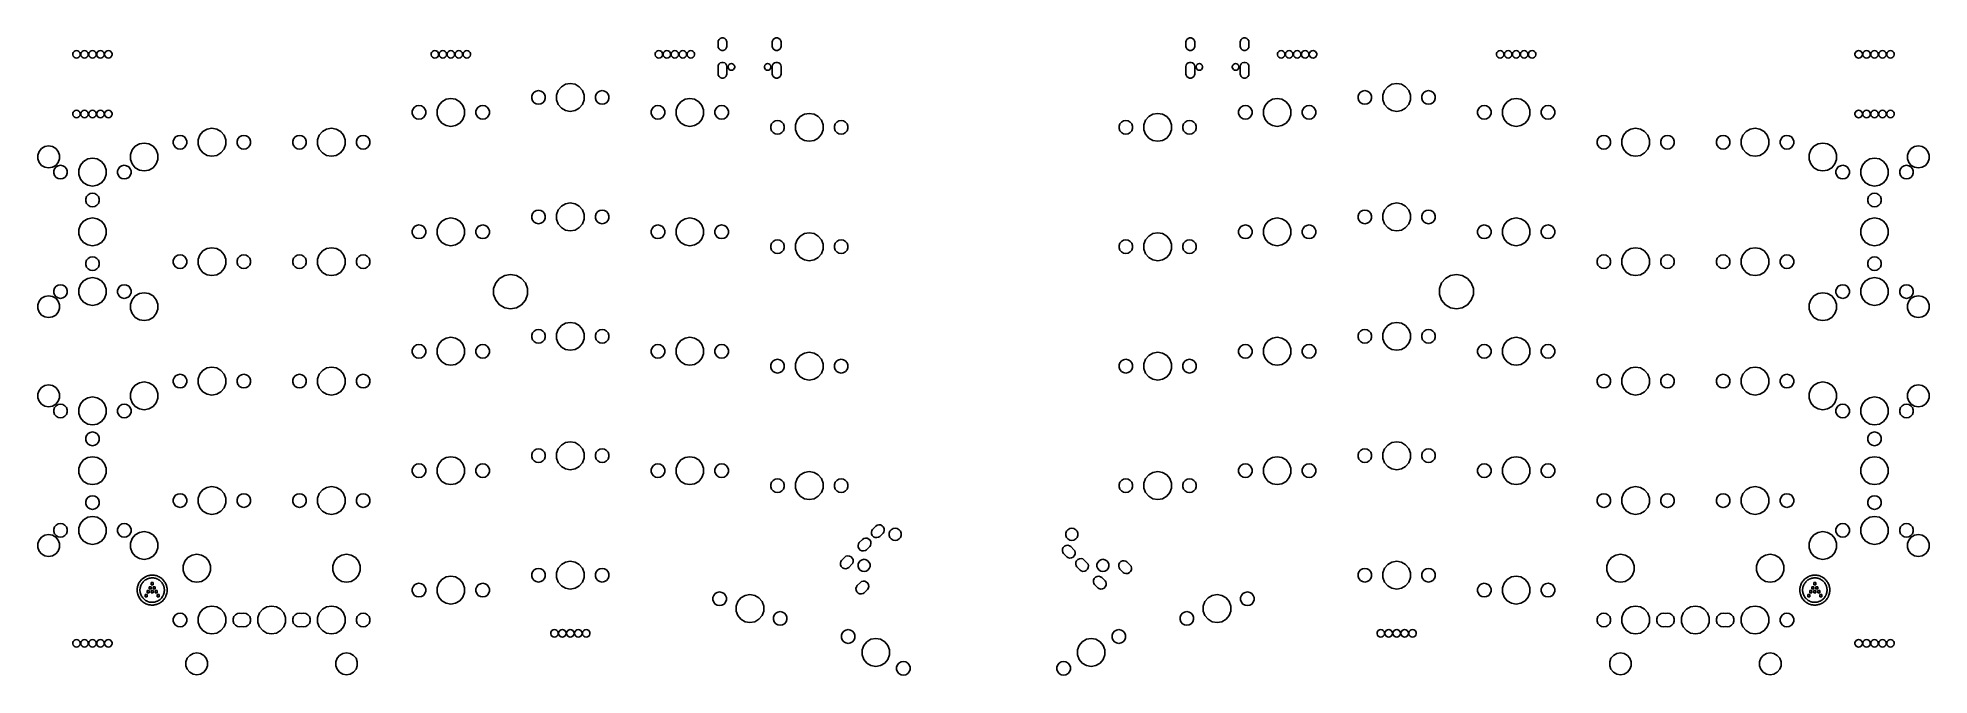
# Model space of a CAD drawing. Extents: x 31 to 333, y -130 to -29.
import ezdxf

# ---------------------------------------------------------------- set-up
doc = ezdxf.new("R2010")
doc.units = 0
doc.header["$MEASUREMENT"] = 0
doc.layers.add('BLACK', color=7, linetype='CONTINUOUS')

msp = doc.modelspace()

# ---------------------------------------------------------------- linework, layer by layer
at = {"layer": 'BLACK', "linetype": 'CONTINUOUS'}
for p, q in [((139.442, -29.2263), (139.475, -29.0444)), ((139.442, -29.9487), (139.442, -29.2263)), ((139.475, -30.1306), (139.442, -29.9487)), ((139.475, -29.0444), (139.598, -28.8306)), ((139.598, -30.3444), (139.475, -30.1306)), ((139.598, -28.8306), (139.787, -28.6719)), ((139.787, -28.6719), (140.019, -28.5875)), ((140.019, -28.5875), (140.266, -28.5875)), ((140.266, -28.5875), (140.498, -28.6719)), ((140.498, -28.6719), (140.687, -28.8306)), ((140.687, -28.8306), (140.81, -29.0444)), ((140.81, -30.1306), (140.687, -30.3444)), ((140.81, -29.0444), (140.843, -29.2263)), ((140.843, -29.9487), (140.81, -30.1306)), ((140.843, -29.2263), (140.843, -29.9487)), ((148.082, -29.2263), (148.115, -29.0444)), ((148.082, -29.9487), (148.082, -29.2263)), ((148.115, -30.1306), (148.082, -29.9487)), ((148.115, -29.0444), (148.238, -28.8306)), ((148.238, -30.3444), (148.115, -30.1306)), ((148.238, -28.8306), (148.427, -28.6719)), ((148.427, -28.6719), (148.659, -28.5875)), ((148.659, -28.5875), (148.906, -28.5875)), ((148.906, -28.5875), (149.138, -28.6719)), ((149.138, -28.6719), (149.327, -28.8306)), ((149.327, -28.8306), (149.45, -29.0444)), ((149.45, -30.1306), (149.327, -30.3444)), ((149.45, -29.0444), (149.482, -29.2263)), ((149.482, -29.9487), (149.45, -30.1306)), ((149.482, -29.2263), (149.482, -29.9487)), ((214.055, -29.2263), (214.087, -29.0444)), ((214.055, -29.9487), (214.055, -29.2263)), ((214.087, -30.1306), (214.055, -29.9487)), ((214.087, -29.0444), (214.21, -28.8306)), ((214.21, -30.3444), (214.087, -30.1306)), ((214.21, -28.8306), (214.4, -28.6719)), ((214.4, -28.6719), (214.632, -28.5875)), ((214.632, -28.5875), (214.878, -28.5875)), ((214.878, -28.5875), (215.11, -28.6719)), ((215.11, -28.6719), (215.3, -28.8306)), ((215.3, -28.8306), (215.423, -29.0444)), ((215.423, -30.1306), (215.3, -30.3444)), ((215.423, -29.0444), (215.455, -29.2263)), ((215.455, -29.9487), (215.423, -30.1306)), ((215.455, -29.2263), (215.455, -29.9487)), ((222.695, -29.2263), (222.727, -29.0444)), ((222.695, -29.9487), (222.695, -29.2263)), ((222.727, -30.1306), (222.695, -29.9487)), ((222.727, -29.0444), (222.85, -28.8306)), ((222.85, -30.3444), (222.727, -30.1306)), ((222.85, -28.8306), (223.04, -28.6719)), ((223.04, -28.6719), (223.272, -28.5875)), ((223.272, -28.5875), (223.518, -28.5875)), ((223.518, -28.5875), (223.75, -28.6719)), ((223.75, -28.6719), (223.94, -28.8306)), ((223.94, -28.8306), (224.063, -29.0444)), ((224.063, -30.1306), (223.94, -30.3444)), ((224.063, -29.0444), (224.095, -29.2263)), ((224.095, -29.9487), (224.063, -30.1306)), ((224.095, -29.2263), (224.095, -29.9487)), ((36.5538, -31.1056), (36.6254, -30.9088)), ((36.5538, -31.3149), (36.5538, -31.1056)), ((36.6254, -31.5117), (36.5538, -31.3149)), ((36.6254, -30.9088), (36.76, -30.7484)), ((36.76, -31.6721), (36.6254, -31.5117)), ((36.76, -30.7484), (36.9413, -30.6437)), ((36.9413, -31.7768), (36.76, -31.6721)), ((36.9413, -30.6437), (37.1475, -30.6074)), ((37.1475, -31.8131), (36.9413, -31.7768)), ((37.1475, -30.6074), (37.3537, -30.6437)), ((37.3537, -31.7768), (37.1475, -31.8131)), ((37.3537, -30.6437), (37.535, -30.7484)), ((37.535, -31.6721), (37.3537, -31.7768)), ((37.535, -30.7484), (37.6696, -30.9088)), ((37.6696, -31.5117), (37.535, -31.6721)), ((37.6696, -30.9088), (37.7412, -31.1056)), ((37.7412, -31.3149), (37.6696, -31.5117)), ((37.7412, -31.1056), (37.7412, -31.3149)), ((37.8238, -31.1056), (37.8954, -30.9088)), ((37.8238, -31.3149), (37.8238, -31.1056)), ((37.8954, -31.5117), (37.8238, -31.3149)), ((37.8954, -30.9088), (38.03, -30.7484)), ((38.03, -31.6721), (37.8954, -31.5117)), ((38.03, -30.7484), (38.2113, -30.6437)), ((38.2113, -31.7768), (38.03, -31.6721)), ((38.2113, -30.6437), (38.4175, -30.6074)), ((38.4175, -31.8131), (38.2113, -31.7768)), ((38.4175, -30.6074), (38.6237, -30.6437)), ((38.6237, -31.7768), (38.4175, -31.8131)), ((38.6237, -30.6437), (38.805, -30.7484)), ((38.805, -31.6721), (38.6237, -31.7768)), ((38.805, -30.7484), (38.9396, -30.9088)), ((38.9396, -31.5117), (38.805, -31.6721)), ((38.9396, -30.9088), (39.0112, -31.1056)), ((39.0112, -31.3149), (38.9396, -31.5117)), ((39.0112, -31.1056), (39.0112, -31.3149)), ((39.0938, -31.1056), (39.1654, -30.9088)), ((39.0938, -31.3149), (39.0938, -31.1056)), ((39.1654, -31.5117), (39.0938, -31.3149)), ((39.1654, -30.9088), (39.3, -30.7484)), ((39.3, -31.6721), (39.1654, -31.5117)), ((39.3, -30.7484), (39.4813, -30.6437)), ((39.4813, -31.7768), (39.3, -31.6721)), ((39.4813, -30.6437), (39.6875, -30.6074)), ((39.6875, -31.8131), (39.4813, -31.7768)), ((39.6875, -30.6074), (39.8937, -30.6437)), ((39.8937, -31.7768), (39.6875, -31.8131)), ((39.8937, -30.6437), (40.075, -30.7484)), ((40.075, -31.6721), (39.8937, -31.7768)), ((40.075, -30.7484), (40.2096, -30.9088)), ((40.2096, -31.5117), (40.075, -31.6721)), ((40.2096, -30.9088), (40.2812, -31.1056)), ((40.2812, -31.3149), (40.2096, -31.5117)), ((40.2812, -31.1056), (40.2812, -31.3149)), ((40.3638, -31.1056), (40.4354, -30.9088)), ((40.3638, -31.3149), (40.3638, -31.1056)), ((40.4354, -31.5117), (40.3638, -31.3149)), ((40.4354, -30.9088), (40.57, -30.7484)), ((40.57, -31.6721), (40.4354, -31.5117)), ((40.57, -30.7484), (40.7513, -30.6437)), ((40.7513, -31.7768), (40.57, -31.6721)), ((40.7513, -30.6437), (40.9575, -30.6074)), ((40.9575, -31.8131), (40.7513, -31.7768)), ((40.9575, -30.6074), (41.1637, -30.6437)), ((41.1637, -31.7768), (40.9575, -31.8131)), ((41.1637, -30.6437), (41.345, -30.7484)), ((41.345, -31.6721), (41.1637, -31.7768)), ((41.345, -30.7484), (41.4796, -30.9088)), ((41.4796, -31.5117), (41.345, -31.6721)), ((41.4796, -30.9088), (41.5512, -31.1056)), ((41.5512, -31.3149), (41.4796, -31.5117)), ((41.5512, -31.1056), (41.5512, -31.3149)), ((41.6338, -31.1056), (41.7054, -30.9088)), ((41.6338, -31.3149), (41.6338, -31.1056)), ((41.7054, -31.5117), (41.6338, -31.3149)), ((41.7054, -30.9088), (41.84, -30.7484)), ((41.84, -31.6721), (41.7054, -31.5117)), ((41.84, -30.7484), (42.0213, -30.6437)), ((42.0213, -31.7768), (41.84, -31.6721)), ((42.0213, -30.6437), (42.2275, -30.6074)), ((42.2275, -31.8131), (42.0213, -31.7768)), ((42.2275, -30.6074), (42.4337, -30.6437)), ((42.4337, -31.7768), (42.2275, -31.8131)), ((42.4337, -30.6437), (42.615, -30.7484)), ((42.615, -31.6721), (42.4337, -31.7768)), ((42.615, -30.7484), (42.7496, -30.9088)), ((42.7496, -31.5117), (42.615, -31.6721)), ((42.7496, -30.9088), (42.8212, -31.1056)), ((42.8212, -31.3149), (42.7496, -31.5117)), ((42.8212, -31.1056), (42.8212, -31.3149)), ((93.7038, -31.1056), (93.7754, -30.9088)), ((93.7038, -31.3149), (93.7038, -31.1056)), ((93.7754, -31.5117), (93.7038, -31.3149)), ((93.7754, -30.9088), (93.91, -30.7484)), ((93.91, -31.6721), (93.7754, -31.5117)), ((93.91, -30.7484), (94.0913, -30.6437)), ((94.0913, -31.7768), (93.91, -31.6721)), ((94.0913, -30.6437), (94.2975, -30.6074)), ((94.2975, -31.8131), (94.0913, -31.7768)), ((94.2975, -30.6074), (94.5037, -30.6437)), ((94.5037, -31.7768), (94.2975, -31.8131)), ((94.5037, -30.6437), (94.685, -30.7484)), ((94.685, -31.6721), (94.5037, -31.7768)), ((94.685, -30.7484), (94.8196, -30.9088)), ((94.8196, -31.5117), (94.685, -31.6721)), ((94.8196, -30.9088), (94.8912, -31.1056)), ((94.8912, -31.3149), (94.8196, -31.5117)), ((94.8912, -31.1056), (94.8912, -31.3149)), ((94.9738, -31.1056), (95.0454, -30.9088)), ((94.9738, -31.3149), (94.9738, -31.1056)), ((95.0454, -31.5117), (94.9738, -31.3149)), ((95.0454, -30.9088), (95.18, -30.7484)), ((95.18, -31.6721), (95.0454, -31.5117)), ((95.18, -30.7484), (95.3613, -30.6437)), ((95.3613, -31.7768), (95.18, -31.6721)), ((95.3613, -30.6437), (95.5675, -30.6074)), ((95.5675, -31.8131), (95.3613, -31.7768)), ((95.5675, -30.6074), (95.7737, -30.6437)), ((95.7737, -31.7768), (95.5675, -31.8131)), ((95.7737, -30.6437), (95.955, -30.7484)), ((95.955, -31.6721), (95.7737, -31.7768)), ((95.955, -30.7484), (96.0896, -30.9088)), ((96.0896, -31.5117), (95.955, -31.6721)), ((96.0896, -30.9088), (96.1612, -31.1056)), ((96.1612, -31.3149), (96.0896, -31.5117)), ((96.1612, -31.1056), (96.1612, -31.3149)), ((96.2438, -31.1056), (96.3154, -30.9088)), ((96.2438, -31.3149), (96.2438, -31.1056)), ((96.3154, -31.5117), (96.2438, -31.3149)), ((96.3154, -30.9088), (96.45, -30.7484)), ((96.45, -31.6721), (96.3154, -31.5117)), ((96.45, -30.7484), (96.6313, -30.6437)), ((96.6313, -31.7768), (96.45, -31.6721)), ((96.6313, -30.6437), (96.8375, -30.6074)), ((96.8375, -31.8131), (96.6313, -31.7768)), ((96.8375, -30.6074), (97.0437, -30.6437)), ((97.0437, -31.7768), (96.8375, -31.8131)), ((97.0437, -30.6437), (97.225, -30.7484)), ((97.225, -31.6721), (97.0437, -31.7768)), ((97.225, -30.7484), (97.3596, -30.9088)), ((97.3596, -31.5117), (97.225, -31.6721)), ((97.3596, -30.9088), (97.4312, -31.1056)), ((97.4312, -31.3149), (97.3596, -31.5117)), ((97.4312, -31.1056), (97.4312, -31.3149)), ((97.5138, -31.1056), (97.5854, -30.9088)), ((97.5138, -31.3149), (97.5138, -31.1056)), ((97.5854, -31.5117), (97.5138, -31.3149)), ((97.5854, -30.9088), (97.72, -30.7484)), ((97.72, -31.6721), (97.5854, -31.5117)), ((97.72, -30.7484), (97.9013, -30.6437)), ((97.9013, -31.7768), (97.72, -31.6721)), ((97.9013, -30.6437), (98.1075, -30.6074)), ((98.1075, -31.8131), (97.9013, -31.7768)), ((98.1075, -30.6074), (98.3137, -30.6437)), ((98.3137, -31.7768), (98.1075, -31.8131)), ((98.3137, -30.6437), (98.495, -30.7484)), ((98.495, -31.6721), (98.3137, -31.7768)), ((98.495, -30.7484), (98.6296, -30.9088)), ((98.6296, -31.5117), (98.495, -31.6721)), ((98.6296, -30.9088), (98.7012, -31.1056)), ((98.7012, -31.3149), (98.6296, -31.5117)), ((98.7012, -31.1056), (98.7012, -31.3149)), ((98.7838, -31.1056), (98.8554, -30.9088)), ((98.7838, -31.3149), (98.7838, -31.1056)), ((98.8554, -31.5117), (98.7838, -31.3149)), ((98.8554, -30.9088), (98.99, -30.7484)), ((98.99, -31.6721), (98.8554, -31.5117)), ((98.99, -30.7484), (99.1713, -30.6437)), ((99.1713, -31.7768), (98.99, -31.6721)), ((99.1713, -30.6437), (99.3775, -30.6074)), ((99.3775, -31.8131), (99.1713, -31.7768)), ((99.3775, -30.6074), (99.5837, -30.6437)), ((99.5837, -31.7768), (99.3775, -31.8131)), ((99.5837, -30.6437), (99.765, -30.7484)), ((99.765, -31.6721), (99.5837, -31.7768)), ((99.765, -30.7484), (99.8996, -30.9088)), ((99.8996, -31.5117), (99.765, -31.6721)), ((99.8996, -30.9088), (99.9712, -31.1056)), ((99.9712, -31.3149), (99.8996, -31.5117)), ((99.9712, -31.1056), (99.9712, -31.3149)), ((129.423, -31.1056), (129.494, -30.9088)), ((129.423, -31.3149), (129.423, -31.1056)), ((129.494, -31.5117), (129.423, -31.3149)), ((129.494, -30.9088), (129.629, -30.7484)), ((129.629, -31.6721), (129.494, -31.5117)), ((129.629, -30.7484), (129.81, -30.6437)), ((129.81, -31.7768), (129.629, -31.6721)), ((129.81, -30.6437), (130.016, -30.6074)), ((130.016, -31.8131), (129.81, -31.7768)), ((130.016, -30.6074), (130.222, -30.6437)), ((130.222, -31.7768), (130.016, -31.8131)), ((130.222, -30.6437), (130.404, -30.7484)), ((130.404, -31.6721), (130.222, -31.7768)), ((130.404, -30.7484), (130.538, -30.9088)), ((130.538, -31.5117), (130.404, -31.6721)), ((130.538, -30.9088), (130.61, -31.1056)), ((130.61, -31.3149), (130.538, -31.5117)), ((130.61, -31.1056), (130.61, -31.3149)), ((130.693, -31.1056), (130.764, -30.9088)), ((130.693, -31.3149), (130.693, -31.1056)), ((130.764, -31.5117), (130.693, -31.3149)), ((130.764, -30.9088), (130.899, -30.7484)), ((130.899, -31.6721), (130.764, -31.5117)), ((130.899, -30.7484), (131.08, -30.6437)), ((131.08, -31.7768), (130.899, -31.6721)), ((131.08, -30.6437), (131.286, -30.6074)), ((131.286, -31.8131), (131.08, -31.7768)), ((131.286, -30.6074), (131.492, -30.6437)), ((131.492, -31.7768), (131.286, -31.8131)), ((131.492, -30.6437), (131.674, -30.7484)), ((131.674, -31.6721), (131.492, -31.7768)), ((131.674, -30.7484), (131.808, -30.9088)), ((131.808, -31.5117), (131.674, -31.6721)), ((131.808, -30.9088), (131.88, -31.1056)), ((131.88, -31.3149), (131.808, -31.5117)), ((131.88, -31.1056), (131.88, -31.3149)), ((131.963, -31.1056), (132.034, -30.9088)), ((131.963, -31.3149), (131.963, -31.1056)), ((132.034, -31.5117), (131.963, -31.3149)), ((132.034, -30.9088), (132.169, -30.7484)), ((132.169, -31.6721), (132.034, -31.5117)), ((132.169, -30.7484), (132.35, -30.6437)), ((132.35, -31.7768), (132.169, -31.6721)), ((132.35, -30.6437), (132.556, -30.6074)), ((132.556, -31.8131), (132.35, -31.7768)), ((132.556, -30.6074), (132.762, -30.6437)), ((132.762, -31.7768), (132.556, -31.8131)), ((132.762, -30.6437), (132.944, -30.7484)), ((132.944, -31.6721), (132.762, -31.7768)), ((132.944, -30.7484), (133.078, -30.9088)), ((133.078, -31.5117), (132.944, -31.6721)), ((133.078, -30.9088), (133.15, -31.1056)), ((133.15, -31.3149), (133.078, -31.5117)), ((133.15, -31.1056), (133.15, -31.3149)), ((133.233, -31.1056), (133.304, -30.9088)), ((133.233, -31.3149), (133.233, -31.1056)), ((133.304, -31.5117), (133.233, -31.3149)), ((133.304, -30.9088), (133.439, -30.7484)), ((133.439, -31.6721), (133.304, -31.5117)), ((133.439, -30.7484), (133.62, -30.6437)), ((133.62, -31.7768), (133.439, -31.6721)), ((133.62, -30.6437), (133.826, -30.6074)), ((133.826, -31.8131), (133.62, -31.7768)), ((133.826, -30.6074), (134.032, -30.6437)), ((134.032, -31.7768), (133.826, -31.8131)), ((134.032, -30.6437), (134.214, -30.7484)), ((134.214, -31.6721), (134.032, -31.7768)), ((134.214, -30.7484), (134.348, -30.9088)), ((134.348, -31.5117), (134.214, -31.6721)), ((134.348, -30.9088), (134.42, -31.1056)), ((134.42, -31.3149), (134.348, -31.5117)), ((134.42, -31.1056), (134.42, -31.3149)), ((134.503, -31.1056), (134.574, -30.9088)), ((134.503, -31.3149), (134.503, -31.1056)), ((134.574, -31.5117), (134.503, -31.3149)), ((134.574, -30.9088), (134.709, -30.7484)), ((134.709, -31.6721), (134.574, -31.5117)), ((134.709, -30.7484), (134.89, -30.6437)), ((134.89, -31.7768), (134.709, -31.6721)), ((134.89, -30.6437), (135.096, -30.6074)), ((135.096, -31.8131), (134.89, -31.7768)), ((135.096, -30.6074), (135.302, -30.6437)), ((135.302, -31.7768), (135.096, -31.8131)), ((135.302, -30.6437), (135.484, -30.7484)), ((135.484, -31.6721), (135.302, -31.7768)), ((135.484, -30.7484), (135.618, -30.9088)), ((135.618, -31.5117), (135.484, -31.6721)), ((135.618, -30.9088), (135.69, -31.1056)), ((135.69, -31.3149), (135.618, -31.5117)), ((135.69, -31.1056), (135.69, -31.3149)), ((139.442, -33.1563), (139.475, -32.9744)), ((139.443, -34.3787), (139.442, -33.1563)), ((139.475, -32.9744), (139.598, -32.7606)), ((139.787, -30.5031), (139.598, -30.3444)), ((139.598, -32.7606), (139.787, -32.6019)), ((140.019, -30.5875), (139.787, -30.5031)), ((139.787, -32.6019), (140.019, -32.5175)), ((140.266, -30.5875), (140.019, -30.5875)), ((140.019, -32.5175), (140.266, -32.5175)), ((140.498, -30.5031), (140.266, -30.5875)), ((140.266, -32.5175), (140.498, -32.6019)), ((140.687, -30.3444), (140.498, -30.5031)), ((140.498, -32.6019), (140.687, -32.7606)), ((140.687, -32.7606), (140.81, -32.9744)), ((140.81, -32.9744), (140.843, -33.1563)), ((140.843, -33.1563), (140.843, -34.3787)), ((141.047, -33.1449), (141.111, -32.971)), ((141.047, -33.3301), (141.047, -33.1449)), ((141.111, -32.971), (141.23, -32.8291)), ((141.23, -32.8291), (141.39, -32.7366)), ((141.39, -32.7366), (141.572, -32.7044)), ((141.572, -32.7044), (141.755, -32.7366)), ((141.755, -32.7366), (141.915, -32.8291)), ((141.915, -32.8291), (142.034, -32.971)), ((142.034, -32.971), (142.097, -33.1449)), ((142.097, -33.1449), (142.097, -33.3301)), ((146.827, -33.1449), (146.891, -32.971)), ((146.827, -33.3301), (146.827, -33.1449)), ((146.891, -32.971), (147.01, -32.8291)), ((147.01, -32.8291), (147.17, -32.7366)), ((147.17, -32.7366), (147.352, -32.7044)), ((147.352, -32.7044), (147.535, -32.7366)), ((147.535, -32.7366), (147.695, -32.8291)), ((147.695, -32.8291), (147.814, -32.971)), ((147.814, -32.971), (147.877, -33.1449)), ((147.877, -33.1449), (147.877, -33.3301)), ((148.082, -33.1563), (148.115, -32.9744)), ((148.083, -34.3787), (148.082, -33.1563)), ((148.115, -32.9744), (148.238, -32.7606)), ((148.427, -30.5031), (148.238, -30.3444)), ((148.238, -32.7606), (148.427, -32.6019)), ((148.659, -30.5875), (148.427, -30.5031)), ((148.427, -32.6019), (148.659, -32.5175)), ((148.906, -30.5875), (148.659, -30.5875)), ((148.659, -32.5175), (148.906, -32.5175)), ((149.138, -30.5031), (148.906, -30.5875)), ((148.906, -32.5175), (149.138, -32.6019)), ((149.327, -30.3444), (149.138, -30.5031)), ((149.138, -32.6019), (149.327, -32.7606)), ((149.327, -32.7606), (149.45, -32.9744)), ((149.45, -32.9744), (149.482, -33.1563)), ((149.482, -33.1563), (149.482, -34.3787)), ((214.055, -33.1563), (214.087, -32.9744)), ((214.055, -34.3787), (214.055, -33.1563)), ((214.087, -32.9744), (214.21, -32.7606)), ((214.4, -30.5031), (214.21, -30.3444)), ((214.21, -32.7606), (214.4, -32.6019)), ((214.632, -30.5875), (214.4, -30.5031)), ((214.4, -32.6019), (214.632, -32.5175)), ((214.878, -30.5875), (214.632, -30.5875)), ((214.632, -32.5175), (214.878, -32.5175)), ((215.11, -30.5031), (214.878, -30.5875)), ((214.878, -32.5175), (215.11, -32.6019)), ((215.3, -30.3444), (215.11, -30.5031)), ((215.11, -32.6019), (215.3, -32.7606)), ((215.3, -32.7606), (215.423, -32.9744)), ((215.423, -32.9744), (215.455, -33.1563)), ((215.455, -33.1563), (215.455, -34.3787)), ((215.66, -33.1449), (215.723, -32.971)), ((215.66, -33.3301), (215.66, -33.1449)), ((215.723, -32.971), (215.842, -32.8291)), ((215.842, -32.8291), (216.003, -32.7366)), ((216.003, -32.7366), (216.185, -32.7044)), ((216.185, -32.7044), (216.367, -32.7366)), ((216.367, -32.7366), (216.528, -32.8291)), ((216.528, -32.8291), (216.647, -32.971)), ((216.647, -32.971), (216.71, -33.1449)), ((216.71, -33.1449), (216.71, -33.3301)), ((221.44, -33.1449), (221.503, -32.971)), ((221.44, -33.3301), (221.44, -33.1449)), ((221.503, -32.971), (221.622, -32.8291)), ((221.622, -32.8291), (221.783, -32.7366)), ((221.783, -32.7366), (221.965, -32.7044)), ((221.965, -32.7044), (222.147, -32.7366)), ((222.147, -32.7366), (222.308, -32.8291)), ((222.308, -32.8291), (222.427, -32.971)), ((222.427, -32.971), (222.49, -33.1449)), ((222.49, -33.1449), (222.49, -33.3301)), ((222.695, -33.1563), (222.727, -32.9744)), ((222.695, -34.3787), (222.695, -33.1563)), ((222.727, -32.9744), (222.85, -32.7606)), ((223.04, -30.5031), (222.85, -30.3444)), ((222.85, -32.7606), (223.04, -32.6019)), ((223.272, -30.5875), (223.04, -30.5031)), ((223.04, -32.6019), (223.272, -32.5175)), ((223.518, -30.5875), (223.272, -30.5875)), ((223.272, -32.5175), (223.518, -32.5175)), ((223.75, -30.5031), (223.518, -30.5875)), ((223.518, -32.5175), (223.75, -32.6019)), ((223.94, -30.3444), (223.75, -30.5031)), ((223.75, -32.6019), (223.94, -32.7606)), ((223.94, -32.7606), (224.063, -32.9744)), ((224.063, -32.9744), (224.095, -33.1563)), ((224.095, -33.1563), (224.095, -34.3787)), ((228.641, -31.1056), (228.713, -30.9088)), ((228.641, -31.3149), (228.641, -31.1056)), ((228.713, -31.5117), (228.641, -31.3149)), ((228.713, -30.9088), (228.847, -30.7484)), ((228.847, -31.6721), (228.713, -31.5117)), ((228.847, -30.7484), (229.029, -30.6437)), ((229.029, -31.7768), (228.847, -31.6721)), ((229.029, -30.6437), (229.235, -30.6074)), ((229.235, -31.8131), (229.029, -31.7768)), ((229.235, -30.6074), (229.441, -30.6437)), ((229.441, -31.7768), (229.235, -31.8131)), ((229.441, -30.6437), (229.623, -30.7484)), ((229.623, -31.6721), (229.441, -31.7768)), ((229.623, -30.7484), (229.757, -30.9088)), ((229.757, -31.5117), (229.623, -31.6721)), ((229.757, -30.9088), (229.829, -31.1056)), ((229.829, -31.3149), (229.757, -31.5117)), ((229.829, -31.1056), (229.829, -31.3149)), ((229.911, -31.1056), (229.983, -30.9088)), ((229.911, -31.3149), (229.911, -31.1056)), ((229.983, -31.5117), (229.911, -31.3149)), ((229.983, -30.9088), (230.117, -30.7484)), ((230.117, -31.6721), (229.983, -31.5117)), ((230.117, -30.7484), (230.299, -30.6437)), ((230.299, -31.7768), (230.117, -31.6721)), ((230.299, -30.6437), (230.505, -30.6074)), ((230.505, -31.8131), (230.299, -31.7768)), ((230.505, -30.6074), (230.711, -30.6437)), ((230.711, -31.7768), (230.505, -31.8131)), ((230.711, -30.6437), (230.893, -30.7484)), ((230.893, -31.6721), (230.711, -31.7768)), ((230.893, -30.7484), (231.027, -30.9088)), ((231.027, -31.5117), (230.893, -31.6721)), ((231.027, -30.9088), (231.099, -31.1056)), ((231.099, -31.3149), (231.027, -31.5117)), ((231.099, -31.1056), (231.099, -31.3149)), ((231.181, -31.1056), (231.253, -30.9088)), ((231.181, -31.3149), (231.181, -31.1056)), ((231.253, -31.5117), (231.181, -31.3149)), ((231.253, -30.9088), (231.387, -30.7484)), ((231.387, -31.6721), (231.253, -31.5117)), ((231.387, -30.7484), (231.569, -30.6437)), ((231.569, -31.7768), (231.387, -31.6721)), ((231.569, -30.6437), (231.775, -30.6074)), ((231.775, -31.8131), (231.569, -31.7768)), ((231.775, -30.6074), (231.981, -30.6437)), ((231.981, -31.7768), (231.775, -31.8131)), ((231.981, -30.6437), (232.163, -30.7484)), ((232.163, -31.6721), (231.981, -31.7768)), ((232.163, -30.7484), (232.297, -30.9088)), ((232.297, -31.5117), (232.163, -31.6721)), ((232.297, -30.9088), (232.369, -31.1056)), ((232.369, -31.3149), (232.297, -31.5117)), ((232.369, -31.1056), (232.369, -31.3149)), ((232.451, -31.1056), (232.523, -30.9088)), ((232.451, -31.3149), (232.451, -31.1056)), ((232.523, -31.5117), (232.451, -31.3149)), ((232.523, -30.9088), (232.657, -30.7484)), ((232.657, -31.6721), (232.523, -31.5117)), ((232.657, -30.7484), (232.839, -30.6437)), ((232.839, -31.7768), (232.657, -31.6721)), ((232.839, -30.6437), (233.045, -30.6074)), ((233.045, -31.8131), (232.839, -31.7768)), ((233.045, -30.6074), (233.251, -30.6437)), ((233.251, -31.7768), (233.045, -31.8131)), ((233.251, -30.6437), (233.433, -30.7484)), ((233.433, -31.6721), (233.251, -31.7768)), ((233.433, -30.7484), (233.567, -30.9088)), ((233.567, -31.5117), (233.433, -31.6721)), ((233.567, -30.9088), (233.639, -31.1056)), ((233.639, -31.3149), (233.567, -31.5117)), ((233.639, -31.1056), (233.639, -31.3149)), ((233.721, -31.1056), (233.793, -30.9088)), ((233.721, -31.3149), (233.721, -31.1056)), ((233.793, -31.5117), (233.721, -31.3149)), ((233.793, -30.9088), (233.927, -30.7484)), ((233.927, -31.6721), (233.793, -31.5117)), ((233.927, -30.7484), (234.109, -30.6437)), ((234.109, -31.7768), (233.927, -31.6721)), ((234.109, -30.6437), (234.315, -30.6074)), ((234.315, -31.8131), (234.109, -31.7768)), ((234.315, -30.6074), (234.521, -30.6437)), ((234.521, -31.7768), (234.315, -31.8131)), ((234.521, -30.6437), (234.703, -30.7484)), ((234.703, -31.6721), (234.521, -31.7768)), ((234.703, -30.7484), (234.837, -30.9088)), ((234.837, -31.5117), (234.703, -31.6721)), ((234.837, -30.9088), (234.909, -31.1056)), ((234.909, -31.3149), (234.837, -31.5117)), ((234.909, -31.1056), (234.909, -31.3149)), ((263.566, -31.1056), (263.638, -30.9088)), ((263.566, -31.3149), (263.566, -31.1056)), ((263.638, -31.5117), (263.566, -31.3149)), ((263.638, -30.9088), (263.772, -30.7484)), ((263.772, -31.6721), (263.638, -31.5117)), ((263.772, -30.7484), (263.954, -30.6437)), ((263.954, -31.7768), (263.772, -31.6721)), ((263.954, -30.6437), (264.16, -30.6074)), ((264.16, -31.8131), (263.954, -31.7768)), ((264.16, -30.6074), (264.366, -30.6437)), ((264.366, -31.7768), (264.16, -31.8131)), ((264.366, -30.6437), (264.548, -30.7484)), ((264.548, -31.6721), (264.366, -31.7768)), ((264.548, -30.7484), (264.682, -30.9088)), ((264.682, -31.5117), (264.548, -31.6721)), ((264.682, -30.9088), (264.754, -31.1056)), ((264.754, -31.3149), (264.682, -31.5117)), ((264.754, -31.1056), (264.754, -31.3149)), ((264.836, -31.1056), (264.908, -30.9088)), ((264.836, -31.3149), (264.836, -31.1056)), ((264.908, -31.5117), (264.836, -31.3149)), ((264.908, -30.9088), (265.042, -30.7484)), ((265.042, -31.6721), (264.908, -31.5117)), ((265.042, -30.7484), (265.224, -30.6437)), ((265.224, -31.7768), (265.042, -31.6721)), ((265.224, -30.6437), (265.43, -30.6074)), ((265.43, -31.8131), (265.224, -31.7768)), ((265.43, -30.6074), (265.636, -30.6437)), ((265.636, -31.7768), (265.43, -31.8131)), ((265.636, -30.6437), (265.818, -30.7484)), ((265.818, -31.6721), (265.636, -31.7768)), ((265.818, -30.7484), (265.952, -30.9088)), ((265.952, -31.5117), (265.818, -31.6721)), ((265.952, -30.9088), (266.024, -31.1056)), ((266.024, -31.3149), (265.952, -31.5117)), ((266.024, -31.1056), (266.024, -31.3149)), ((266.106, -31.1056), (266.178, -30.9088)), ((266.106, -31.3149), (266.106, -31.1056)), ((266.178, -31.5117), (266.106, -31.3149)), ((266.178, -30.9088), (266.312, -30.7484)), ((266.312, -31.6721), (266.178, -31.5117)), ((266.312, -30.7484), (266.494, -30.6437)), ((266.494, -31.7768), (266.312, -31.6721)), ((266.494, -30.6437), (266.7, -30.6074)), ((266.7, -31.8131), (266.494, -31.7768)), ((266.7, -30.6074), (266.906, -30.6437)), ((266.906, -31.7768), (266.7, -31.8131)), ((266.906, -30.6437), (267.088, -30.7484)), ((267.088, -31.6721), (266.906, -31.7768)), ((267.088, -30.7484), (267.222, -30.9088)), ((267.222, -31.5117), (267.088, -31.6721)), ((267.222, -30.9088), (267.294, -31.1056)), ((267.294, -31.3149), (267.222, -31.5117)), ((267.294, -31.1056), (267.294, -31.3149)), ((267.376, -31.1056), (267.448, -30.9088)), ((267.376, -31.3149), (267.376, -31.1056)), ((267.448, -31.5117), (267.376, -31.3149)), ((267.448, -30.9088), (267.582, -30.7484)), ((267.582, -31.6721), (267.448, -31.5117)), ((267.582, -30.7484), (267.764, -30.6437)), ((267.764, -31.7768), (267.582, -31.6721)), ((267.764, -30.6437), (267.97, -30.6074)), ((267.97, -31.8131), (267.764, -31.7768)), ((267.97, -30.6074), (268.176, -30.6437)), ((268.176, -31.7768), (267.97, -31.8131)), ((268.176, -30.6437), (268.358, -30.7484)), ((268.358, -31.6721), (268.176, -31.7768)), ((268.358, -30.7484), (268.492, -30.9088)), ((268.492, -31.5117), (268.358, -31.6721)), ((268.492, -30.9088), (268.564, -31.1056)), ((268.564, -31.3149), (268.492, -31.5117)), ((268.564, -31.1056), (268.564, -31.3149)), ((268.646, -31.1056), (268.718, -30.9088)), ((268.646, -31.3149), (268.646, -31.1056)), ((268.718, -31.5117), (268.646, -31.3149)), ((268.718, -30.9088), (268.852, -30.7484)), ((268.852, -31.6721), (268.718, -31.5117)), ((268.852, -30.7484), (269.034, -30.6437)), ((269.034, -31.7768), (268.852, -31.6721)), ((269.034, -30.6437), (269.24, -30.6074)), ((269.24, -31.8131), (269.034, -31.7768)), ((269.24, -30.6074), (269.446, -30.6437)), ((269.446, -31.7768), (269.24, -31.8131)), ((269.446, -30.6437), (269.628, -30.7484)), ((269.628, -31.6721), (269.446, -31.7768)), ((269.628, -30.7484), (269.762, -30.9088)), ((269.762, -31.5117), (269.628, -31.6721)), ((269.762, -30.9088), (269.834, -31.1056)), ((269.834, -31.3149), (269.762, -31.5117)), ((269.834, -31.1056), (269.834, -31.3149)), ((320.716, -31.1056), (320.788, -30.9088)), ((320.716, -31.3149), (320.716, -31.1056)), ((320.788, -31.5117), (320.716, -31.3149)), ((320.788, -30.9088), (320.922, -30.7484)), ((320.922, -31.6721), (320.788, -31.5117)), ((320.922, -30.7484), (321.104, -30.6437)), ((321.104, -31.7768), (320.922, -31.6721)), ((321.104, -30.6437), (321.31, -30.6074)), ((321.31, -31.8131), (321.104, -31.7768)), ((321.31, -30.6074), (321.516, -30.6437)), ((321.516, -31.7768), (321.31, -31.8131)), ((321.516, -30.6437), (321.698, -30.7484)), ((321.698, -31.6721), (321.516, -31.7768)), ((321.698, -30.7484), (321.832, -30.9088)), ((321.832, -31.5117), (321.698, -31.6721)), ((321.832, -30.9088), (321.904, -31.1056)), ((321.904, -31.3149), (321.832, -31.5117)), ((321.904, -31.1056), (321.904, -31.3149)), ((321.986, -31.1056), (322.058, -30.9088)), ((321.986, -31.3149), (321.986, -31.1056)), ((322.058, -31.5117), (321.986, -31.3149)), ((322.058, -30.9088), (322.192, -30.7484)), ((322.192, -31.6721), (322.058, -31.5117)), ((322.192, -30.7484), (322.374, -30.6437)), ((322.374, -31.7768), (322.192, -31.6721)), ((322.374, -30.6437), (322.58, -30.6074)), ((322.58, -31.8131), (322.374, -31.7768)), ((322.58, -30.6074), (322.786, -30.6437)), ((322.786, -31.7768), (322.58, -31.8131)), ((322.786, -30.6437), (322.968, -30.7484)), ((322.968, -31.6721), (322.786, -31.7768)), ((322.968, -30.7484), (323.102, -30.9088)), ((323.102, -31.5117), (322.968, -31.6721)), ((323.102, -30.9088), (323.174, -31.1056)), ((323.174, -31.3149), (323.102, -31.5117)), ((323.174, -31.1056), (323.174, -31.3149)), ((323.256, -31.1056), (323.328, -30.9088)), ((323.256, -31.3149), (323.256, -31.1056)), ((323.328, -31.5117), (323.256, -31.3149)), ((323.328, -30.9088), (323.462, -30.7484)), ((323.462, -31.6721), (323.328, -31.5117)), ((323.462, -30.7484), (323.644, -30.6437)), ((323.644, -31.7768), (323.462, -31.6721)), ((323.644, -30.6437), (323.85, -30.6074)), ((323.85, -31.8131), (323.644, -31.7768)), ((323.85, -30.6074), (324.056, -30.6437)), ((324.056, -31.7768), (323.85, -31.8131)), ((324.056, -30.6437), (324.238, -30.7484)), ((324.238, -31.6721), (324.056, -31.7768)), ((324.238, -30.7484), (324.372, -30.9088)), ((324.372, -31.5117), (324.238, -31.6721)), ((324.372, -30.9088), (324.444, -31.1056)), ((324.444, -31.3149), (324.372, -31.5117)), ((324.444, -31.1056), (324.444, -31.3149)), ((324.526, -31.1056), (324.598, -30.9088)), ((324.526, -31.3149), (324.526, -31.1056)), ((324.598, -31.5117), (324.526, -31.3149)), ((324.598, -30.9088), (324.732, -30.7484)), ((324.732, -31.6721), (324.598, -31.5117)), ((324.732, -30.7484), (324.914, -30.6437)), ((324.914, -31.7768), (324.732, -31.6721)), ((324.914, -30.6437), (325.12, -30.6074)), ((325.12, -31.8131), (324.914, -31.7768)), ((325.12, -30.6074), (325.326, -30.6437)), ((325.326, -31.7768), (325.12, -31.8131)), ((325.326, -30.6437), (325.508, -30.7484)), ((325.508, -31.6721), (325.326, -31.7768)), ((325.508, -30.7484), (325.642, -30.9088)), ((325.642, -31.5117), (325.508, -31.6721)), ((325.642, -30.9088), (325.714, -31.1056)), ((325.714, -31.3149), (325.642, -31.5117)), ((325.714, -31.1056), (325.714, -31.3149)), ((325.796, -31.1056), (325.868, -30.9088)), ((325.796, -31.3149), (325.796, -31.1056)), ((325.868, -31.5117), (325.796, -31.3149)), ((325.868, -30.9088), (326.002, -30.7484)), ((326.002, -31.6721), (325.868, -31.5117)), ((326.002, -30.7484), (326.184, -30.6437)), ((326.184, -31.7768), (326.002, -31.6721)), ((326.184, -30.6437), (326.39, -30.6074)), ((326.39, -31.8131), (326.184, -31.7768)), ((326.39, -30.6074), (326.596, -30.6437)), ((326.596, -31.7768), (326.39, -31.8131)), ((326.596, -30.6437), (326.778, -30.7484)), ((326.778, -31.6721), (326.596, -31.7768)), ((326.778, -30.7484), (326.912, -30.9088)), ((326.912, -31.5117), (326.778, -31.6721)), ((326.912, -30.9088), (326.984, -31.1056)), ((326.984, -31.3149), (326.912, -31.5117)), ((326.984, -31.1056), (326.984, -31.3149)), ((114.456, -36.3934), (115.126, -36.0066)), ((115.126, -36.0066), (115.887, -35.8723)), ((115.887, -35.8723), (116.649, -36.0066)), ((116.649, -36.0066), (117.319, -36.3934)), ((139.475, -34.5606), (139.443, -34.3787)), ((139.598, -34.7744), (139.475, -34.5606)), ((139.787, -34.9331), (139.598, -34.7744)), ((140.019, -35.0175), (139.787, -34.9331)), ((140.266, -35.0175), (140.019, -35.0175)), ((140.498, -34.9331), (140.266, -35.0175)), ((140.687, -34.7744), (140.498, -34.9331)), ((140.81, -34.5606), (140.687, -34.7744)), ((140.843, -34.3787), (140.81, -34.5606)), ((141.111, -33.504), (141.047, -33.3301)), ((141.23, -33.6459), (141.111, -33.504)), ((141.39, -33.7384), (141.23, -33.6459)), ((141.572, -33.7706), (141.39, -33.7384)), ((141.755, -33.7384), (141.572, -33.7706)), ((141.915, -33.6459), (141.755, -33.7384)), ((142.034, -33.504), (141.915, -33.6459)), ((142.097, -33.3301), (142.034, -33.504)), ((146.891, -33.504), (146.827, -33.3301)), ((147.01, -33.6459), (146.891, -33.504)), ((147.17, -33.7384), (147.01, -33.6459)), ((147.352, -33.7706), (147.17, -33.7384)), ((147.535, -33.7384), (147.352, -33.7706)), ((147.695, -33.6459), (147.535, -33.7384)), ((147.814, -33.504), (147.695, -33.6459)), ((147.877, -33.3301), (147.814, -33.504)), ((148.115, -34.5606), (148.083, -34.3787)), ((148.238, -34.7744), (148.115, -34.5606)), ((148.427, -34.9331), (148.238, -34.7744)), ((148.659, -35.0175), (148.427, -34.9331)), ((148.906, -35.0175), (148.659, -35.0175)), ((149.138, -34.9331), (148.906, -35.0175)), ((149.327, -34.7744), (149.138, -34.9331)), ((149.45, -34.5606), (149.327, -34.7744)), ((149.482, -34.3787), (149.45, -34.5606)), ((214.087, -34.5606), (214.055, -34.3787)), ((214.21, -34.7744), (214.087, -34.5606)), ((214.4, -34.9331), (214.21, -34.7744)), ((214.632, -35.0175), (214.4, -34.9331)), ((214.878, -35.0175), (214.632, -35.0175)), ((215.11, -34.9331), (214.878, -35.0175)), ((215.3, -34.7744), (215.11, -34.9331)), ((215.423, -34.5606), (215.3, -34.7744)), ((215.455, -34.3787), (215.423, -34.5606)), ((215.723, -33.504), (215.66, -33.3301)), ((215.842, -33.6459), (215.723, -33.504)), ((216.003, -33.7384), (215.842, -33.6459)), ((216.185, -33.7706), (216.003, -33.7384)), ((216.367, -33.7384), (216.185, -33.7706)), ((216.528, -33.6459), (216.367, -33.7384)), ((216.647, -33.504), (216.528, -33.6459)), ((216.71, -33.3301), (216.647, -33.504)), ((221.503, -33.504), (221.44, -33.3301)), ((221.622, -33.6459), (221.503, -33.504)), ((221.783, -33.7384), (221.622, -33.6459)), ((221.965, -33.7706), (221.783, -33.7384)), ((222.147, -33.7384), (221.965, -33.7706)), ((222.308, -33.6459), (222.147, -33.7384)), ((222.427, -33.504), (222.308, -33.6459)), ((222.49, -33.3301), (222.427, -33.504)), ((222.727, -34.5606), (222.695, -34.3787)), ((222.85, -34.7744), (222.727, -34.5606)), ((223.04, -34.9331), (222.85, -34.7744)), ((223.272, -35.0175), (223.04, -34.9331)), ((223.518, -35.0175), (223.272, -35.0175)), ((223.75, -34.9331), (223.518, -35.0175)), ((223.94, -34.7744), (223.75, -34.9331)), ((224.063, -34.5606), (223.94, -34.7744)), ((224.095, -34.3787), (224.063, -34.5606)), ((246.218, -36.3934), (246.888, -36.0066)), ((246.888, -36.0066), (247.65, -35.8723)), ((247.65, -35.8723), (248.412, -36.0066)), ((248.412, -36.0066), (249.082, -36.3934)), ((94.9082, -39.3674), (95.4055, -38.7747)), ((95.4055, -38.7747), (96.0756, -38.3879)), ((96.0756, -38.3879), (96.8375, -38.2535)), ((96.8375, -38.2535), (97.5994, -38.3879)), ((97.5994, -38.3879), (98.2695, -38.7747)), ((98.2695, -38.7747), (98.7668, -39.3674)), ((109.733, -37.9104), (109.862, -37.5542)), ((109.733, -38.2896), (109.733, -37.9104)), ((109.862, -38.6458), (109.733, -38.2896)), ((109.862, -37.5542), (110.106, -37.2638)), ((110.106, -38.9362), (109.862, -38.6458)), ((110.106, -37.2638), (110.434, -37.0742)), ((110.434, -39.1258), (110.106, -38.9362)), ((110.434, -37.0742), (110.807, -37.0084)), ((110.807, -39.1916), (110.434, -39.1258)), ((110.807, -37.0084), (111.181, -37.0742)), ((111.181, -39.1258), (110.807, -39.1916)), ((111.181, -37.0742), (111.509, -37.2638)), ((111.509, -38.9362), (111.181, -39.1258)), ((111.509, -37.2638), (111.753, -37.5542)), ((111.753, -38.6458), (111.509, -38.9362)), ((111.753, -37.5542), (111.882, -37.9104)), ((111.882, -38.2896), (111.753, -38.6458)), ((111.882, -37.9104), (111.882, -38.2896)), ((113.694, -37.7132), (113.958, -36.9861)), ((113.694, -38.4868), (113.694, -37.7132)), ((113.958, -39.2139), (113.694, -38.4868)), ((113.958, -36.9861), (114.456, -36.3934)), ((117.319, -36.3934), (117.817, -36.9861)), ((117.817, -36.9861), (118.081, -37.7132)), ((118.081, -38.4868), (117.817, -39.2139)), ((118.081, -37.7132), (118.081, -38.4868)), ((119.892, -37.9104), (120.022, -37.5542)), ((119.892, -38.2896), (119.892, -37.9104)), ((120.022, -38.6458), (119.892, -38.2896)), ((120.022, -37.5542), (120.266, -37.2638)), ((120.266, -38.9362), (120.022, -38.6458)), ((120.266, -37.2638), (120.594, -37.0742)), ((120.594, -39.1258), (120.266, -38.9362)), ((120.594, -37.0742), (120.968, -37.0084)), ((120.968, -39.1916), (120.594, -39.1258)), ((120.968, -37.0084), (121.341, -37.0742)), ((121.341, -39.1258), (120.968, -39.1916)), ((121.341, -37.0742), (121.669, -37.2638)), ((121.669, -38.9362), (121.341, -39.1258)), ((121.669, -37.2638), (121.913, -37.5542)), ((121.913, -38.6458), (121.669, -38.9362)), ((121.913, -37.5542), (122.042, -37.9104)), ((122.042, -38.2896), (121.913, -38.6458)), ((122.042, -37.9104), (122.042, -38.2896)), ((133.008, -39.3674), (133.506, -38.7747)), ((133.506, -38.7747), (134.176, -38.3879)), ((134.176, -38.3879), (134.938, -38.2535)), ((134.938, -38.2535), (135.699, -38.3879)), ((135.699, -38.3879), (136.369, -38.7747)), ((136.369, -38.7747), (136.867, -39.3674)), ((226.671, -39.3674), (227.168, -38.7747)), ((227.168, -38.7747), (227.838, -38.3879)), ((227.838, -38.3879), (228.6, -38.2535)), ((228.6, -38.2535), (229.362, -38.3879)), ((229.362, -38.3879), (230.032, -38.7747)), ((230.032, -38.7747), (230.529, -39.3674)), ((241.495, -37.9104), (241.625, -37.5542)), ((241.495, -38.2896), (241.495, -37.9104)), ((241.625, -38.6458), (241.495, -38.2896)), ((241.625, -37.5542), (241.868, -37.2638)), ((241.868, -38.9362), (241.625, -38.6458)), ((241.868, -37.2638), (242.197, -37.0742)), ((242.197, -39.1258), (241.868, -38.9362)), ((242.197, -37.0742), (242.57, -37.0084)), ((242.57, -39.1916), (242.197, -39.1258)), ((242.57, -37.0084), (242.943, -37.0742)), ((242.943, -39.1258), (242.57, -39.1916)), ((242.943, -37.0742), (243.272, -37.2638)), ((243.272, -38.9362), (242.943, -39.1258)), ((243.272, -37.2638), (243.515, -37.5542)), ((243.515, -38.6458), (243.272, -38.9362)), ((243.515, -37.5542), (243.645, -37.9104)), ((243.645, -38.2896), (243.515, -38.6458)), ((243.645, -37.9104), (243.645, -38.2896)), ((245.456, -37.7132), (245.721, -36.9861)), ((245.456, -38.4868), (245.456, -37.7132)), ((245.721, -39.2139), (245.456, -38.4868)), ((245.721, -36.9861), (246.218, -36.3934)), ((249.082, -36.3934), (249.579, -36.9861)), ((249.579, -36.9861), (249.844, -37.7132)), ((249.844, -38.4868), (249.579, -39.2139)), ((249.844, -37.7132), (249.844, -38.4868)), ((251.655, -37.9104), (251.785, -37.5542)), ((251.655, -38.2896), (251.655, -37.9104)), ((251.785, -38.6458), (251.655, -38.2896)), ((251.785, -37.5542), (252.028, -37.2638)), ((252.028, -38.9362), (251.785, -38.6458)), ((252.028, -37.2638), (252.357, -37.0742)), ((252.357, -39.1258), (252.028, -38.9362)), ((252.357, -37.0742), (252.73, -37.0084)), ((252.73, -39.1916), (252.357, -39.1258)), ((252.73, -37.0084), (253.103, -37.0742)), ((253.103, -39.1258), (252.73, -39.1916)), ((253.103, -37.0742), (253.432, -37.2638)), ((253.432, -38.9362), (253.103, -39.1258)), ((253.432, -37.2638), (253.675, -37.5542)), ((253.675, -38.6458), (253.432, -38.9362)), ((253.675, -37.5542), (253.805, -37.9104)), ((253.805, -38.2896), (253.675, -38.6458)), ((253.805, -37.9104), (253.805, -38.2896)), ((264.771, -39.3674), (265.268, -38.7747)), ((265.268, -38.7747), (265.938, -38.3879)), ((265.938, -38.3879), (266.7, -38.2535)), ((266.7, -38.2535), (267.462, -38.3879)), ((267.462, -38.3879), (268.132, -38.7747)), ((268.132, -38.7747), (268.629, -39.3674)), ((36.5538, -40.6306), (36.6254, -40.4338)), ((36.5538, -40.8399), (36.5538, -40.6306)), ((36.6254, -41.0367), (36.5538, -40.8399)), ((36.6254, -40.4338), (36.76, -40.2734)), ((36.76, -41.1971), (36.6254, -41.0367)), ((36.76, -40.2734), (36.9413, -40.1687)), ((36.9413, -41.3018), (36.76, -41.1971)), ((36.9413, -40.1687), (37.1475, -40.1324)), ((37.1475, -41.3381), (36.9413, -41.3018)), ((37.1475, -40.1324), (37.3537, -40.1687)), ((37.3537, -41.3018), (37.1475, -41.3381)), ((37.3537, -40.1687), (37.535, -40.2734)), ((37.535, -41.1971), (37.3537, -41.3018)), ((37.535, -40.2734), (37.6696, -40.4338)), ((37.6696, -41.0367), (37.535, -41.1971)), ((37.6696, -40.4338), (37.7412, -40.6306)), ((37.7412, -40.8399), (37.6696, -41.0367)), ((37.7412, -40.6306), (37.7412, -40.8399)), ((37.8238, -40.6306), (37.8954, -40.4338)), ((37.8238, -40.8399), (37.8238, -40.6306)), ((37.8954, -41.0367), (37.8238, -40.8399)), ((37.8954, -40.4338), (38.03, -40.2734)), ((38.03, -41.1971), (37.8954, -41.0367)), ((38.03, -40.2734), (38.2113, -40.1687)), ((38.2113, -41.3018), (38.03, -41.1971)), ((38.2113, -40.1687), (38.4175, -40.1324)), ((38.4175, -41.3381), (38.2113, -41.3018)), ((38.4175, -40.1324), (38.6237, -40.1687)), ((38.6237, -41.3018), (38.4175, -41.3381)), ((38.6237, -40.1687), (38.805, -40.2734)), ((38.805, -41.1971), (38.6237, -41.3018)), ((38.805, -40.2734), (38.9396, -40.4338)), ((38.9396, -41.0367), (38.805, -41.1971)), ((38.9396, -40.4338), (39.0112, -40.6306)), ((39.0112, -40.8399), (38.9396, -41.0367)), ((39.0112, -40.6306), (39.0112, -40.8399)), ((39.0938, -40.6306), (39.1654, -40.4338)), ((39.0938, -40.8399), (39.0938, -40.6306)), ((39.1654, -41.0367), (39.0938, -40.8399)), ((39.1654, -40.4338), (39.3, -40.2734)), ((39.3, -41.1971), (39.1654, -41.0367)), ((39.3, -40.2734), (39.4813, -40.1687)), ((39.4813, -41.3018), (39.3, -41.1971)), ((39.4813, -40.1687), (39.6875, -40.1324)), ((39.6875, -41.3381), (39.4813, -41.3018)), ((39.6875, -40.1324), (39.8937, -40.1687)), ((39.8937, -41.3018), (39.6875, -41.3381)), ((39.8937, -40.1687), (40.075, -40.2734)), ((40.075, -41.1971), (39.8937, -41.3018)), ((40.075, -40.2734), (40.2096, -40.4338)), ((40.2096, -41.0367), (40.075, -41.1971)), ((40.2096, -40.4338), (40.2812, -40.6306)), ((40.2812, -40.8399), (40.2096, -41.0367)), ((40.2812, -40.6306), (40.2812, -40.8399)), ((40.3638, -40.6306), (40.4354, -40.4338)), ((40.3638, -40.8399), (40.3638, -40.6306)), ((40.4354, -41.0367), (40.3638, -40.8399)), ((40.4354, -40.4338), (40.57, -40.2734)), ((40.57, -41.1971), (40.4354, -41.0367)), ((40.57, -40.2734), (40.7513, -40.1687)), ((40.7513, -41.3018), (40.57, -41.1971)), ((40.7513, -40.1687), (40.9575, -40.1324)), ((40.9575, -41.3381), (40.7513, -41.3018)), ((40.9575, -40.1324), (41.1637, -40.1687)), ((41.1637, -41.3018), (40.9575, -41.3381)), ((41.1637, -40.1687), (41.345, -40.2734)), ((41.345, -41.1971), (41.1637, -41.3018)), ((41.345, -40.2734), (41.4796, -40.4338)), ((41.4796, -41.0367), (41.345, -41.1971)), ((41.4796, -40.4338), (41.5512, -40.6306)), ((41.5512, -40.8399), (41.4796, -41.0367)), ((41.5512, -40.6306), (41.5512, -40.8399)), ((41.6338, -40.6306), (41.7054, -40.4338)), ((41.6338, -40.8399), (41.6338, -40.6306)), ((41.7054, -41.0367), (41.6338, -40.8399)), ((41.7054, -40.4338), (41.84, -40.2734)), ((41.84, -41.1971), (41.7054, -41.0367)), ((41.84, -40.2734), (42.0213, -40.1687)), ((42.0213, -41.3018), (41.84, -41.1971)), ((42.0213, -40.1687), (42.2275, -40.1324)), ((42.2275, -41.3381), (42.0213, -41.3018)), ((42.2275, -40.1324), (42.4337, -40.1687)), ((42.4337, -41.3018), (42.2275, -41.3381)), ((42.4337, -40.1687), (42.615, -40.2734)), ((42.615, -41.1971), (42.4337, -41.3018)), ((42.615, -40.2734), (42.7496, -40.4338)), ((42.7496, -41.0367), (42.615, -41.1971)), ((42.7496, -40.4338), (42.8212, -40.6306)), ((42.8212, -40.8399), (42.7496, -41.0367)), ((42.8212, -40.6306), (42.8212, -40.8399)), ((90.6825, -40.2917), (90.8122, -39.9355)), ((90.6825, -40.6708), (90.6825, -40.2917)), ((90.8122, -41.027), (90.6825, -40.6708)), ((90.8122, -39.9355), (91.0558, -39.645)), ((91.0558, -41.3175), (90.8122, -41.027)), ((91.0558, -39.645), (91.3842, -39.4555)), ((91.3842, -41.507), (91.0558, -41.3175)), ((91.3842, -39.4555), (91.7575, -39.3897)), ((91.7575, -41.5728), (91.3842, -41.507)), ((91.7575, -39.3897), (92.1308, -39.4555)), ((92.1308, -41.507), (91.7575, -41.5728)), ((92.1308, -39.4555), (92.4592, -39.645)), ((92.4592, -41.3175), (92.1308, -41.507)), ((92.4592, -39.645), (92.7028, -39.9355)), ((92.7028, -41.027), (92.4592, -41.3175)), ((92.7028, -39.9355), (92.8325, -40.2917)), ((92.8325, -40.6708), (92.7028, -41.027)), ((92.8325, -40.2917), (92.8325, -40.6708)), ((94.6436, -40.0944), (94.9082, -39.3674)), ((94.6436, -40.8681), (94.6436, -40.0944)), ((94.9082, -41.5951), (94.6436, -40.8681)), ((95.4055, -42.1878), (94.9082, -41.5951)), ((96.0756, -42.5746), (95.4055, -42.1878)), ((98.2695, -42.1878), (97.5994, -42.5746)), ((98.7668, -41.5951), (98.2695, -42.1878)), ((98.7668, -39.3674), (99.0314, -40.0944)), ((99.0314, -40.8681), (98.7668, -41.5951)), ((99.0314, -40.0944), (99.0314, -40.8681)), ((100.843, -40.2917), (100.972, -39.9355)), ((100.843, -40.6708), (100.843, -40.2917)), ((100.972, -41.027), (100.843, -40.6708)), ((100.972, -39.9355), (101.216, -39.645)), ((101.216, -41.3175), (100.972, -41.027)), ((101.216, -39.645), (101.544, -39.4555)), ((101.544, -41.507), (101.216, -41.3175)), ((101.544, -39.4555), (101.917, -39.3897)), ((101.917, -41.5728), (101.544, -41.507)), ((101.917, -39.3897), (102.291, -39.4555)), ((102.291, -41.507), (101.917, -41.5728)), ((102.291, -39.4555), (102.619, -39.645)), ((102.619, -41.3175), (102.291, -41.507)), ((102.619, -39.645), (102.863, -39.9355)), ((102.863, -41.027), (102.619, -41.3175)), ((102.863, -39.9355), (102.992, -40.2917)), ((102.992, -40.6708), (102.863, -41.027)), ((102.992, -40.2917), (102.992, -40.6708)), ((114.456, -39.8066), (113.958, -39.2139)), ((115.126, -40.1934), (114.456, -39.8066)), ((115.887, -40.3277), (115.126, -40.1934)), ((116.649, -40.1934), (115.887, -40.3277)), ((117.319, -39.8066), (116.649, -40.1934)), ((117.817, -39.2139), (117.319, -39.8066)), ((128.782, -40.2917), (128.912, -39.9355)), ((128.782, -40.6708), (128.782, -40.2917)), ((128.912, -41.027), (128.782, -40.6708)), ((128.912, -39.9355), (129.156, -39.645)), ((129.156, -41.3175), (128.912, -41.027)), ((129.156, -39.645), (129.484, -39.4555)), ((129.484, -41.507), (129.156, -41.3175)), ((129.484, -39.4555), (129.857, -39.3897)), ((129.857, -41.5728), (129.484, -41.507)), ((129.857, -39.3897), (130.231, -39.4555)), ((130.231, -41.507), (129.857, -41.5728)), ((130.231, -39.4555), (130.559, -39.645)), ((130.559, -41.3175), (130.231, -41.507)), ((130.559, -39.645), (130.803, -39.9355)), ((130.803, -41.027), (130.559, -41.3175)), ((130.803, -39.9355), (130.933, -40.2917)), ((130.933, -40.6708), (130.803, -41.027)), ((130.933, -40.2917), (130.933, -40.6708)), ((132.744, -40.0944), (133.008, -39.3674)), ((132.744, -40.8681), (132.744, -40.0944)), ((133.008, -41.5951), (132.744, -40.8681)), ((133.506, -42.1878), (133.008, -41.5951)), ((134.176, -42.5746), (133.506, -42.1878)), ((136.369, -42.1878), (135.699, -42.5746)), ((136.867, -41.5951), (136.369, -42.1878)), ((136.867, -39.3674), (137.131, -40.0944)), ((137.131, -40.8681), (136.867, -41.5951)), ((137.131, -40.0944), (137.131, -40.8681)), ((138.942, -40.2917), (139.072, -39.9355)), ((138.942, -40.6708), (138.942, -40.2917)), ((139.072, -41.027), (138.942, -40.6708)), ((139.072, -39.9355), (139.316, -39.645)), ((139.316, -41.3175), (139.072, -41.027)), ((139.316, -39.645), (139.644, -39.4555)), ((139.644, -41.507), (139.316, -41.3175)), ((139.644, -39.4555), (140.017, -39.3897)), ((140.017, -41.5728), (139.644, -41.507)), ((140.017, -39.3897), (140.391, -39.4555)), ((140.391, -41.507), (140.017, -41.5728)), ((140.391, -39.4555), (140.719, -39.645)), ((140.719, -41.3175), (140.391, -41.507)), ((140.719, -39.645), (140.963, -39.9355)), ((140.963, -41.027), (140.719, -41.3175)), ((140.963, -39.9355), (141.093, -40.2917)), ((141.093, -40.6708), (140.963, -41.027)), ((141.093, -40.2917), (141.093, -40.6708)), ((147.962, -42.3167), (148.206, -42.0263)), ((148.206, -42.0263), (148.534, -41.8367)), ((148.534, -41.8367), (148.907, -41.7709)), ((148.907, -41.7709), (149.281, -41.8367)), ((149.281, -41.8367), (149.609, -42.0263)), ((149.609, -42.0263), (149.853, -42.3167)), ((151.794, -42.4757), (152.058, -41.7486)), ((152.058, -41.7486), (152.556, -41.1559)), ((152.556, -41.1559), (153.226, -40.7691)), ((153.226, -40.7691), (153.987, -40.6348)), ((153.987, -40.6348), (154.749, -40.7691)), ((154.749, -40.7691), (155.419, -41.1559)), ((155.419, -41.1559), (155.917, -41.7486)), ((155.917, -41.7486), (156.181, -42.4757)), ((158.122, -42.3167), (158.366, -42.0263)), ((158.366, -42.0263), (158.694, -41.8367)), ((158.694, -41.8367), (159.067, -41.7709)), ((159.067, -41.7709), (159.441, -41.8367)), ((159.441, -41.8367), (159.769, -42.0263)), ((159.769, -42.0263), (160.013, -42.3167)), ((203.525, -42.3167), (203.768, -42.0263)), ((203.768, -42.0263), (204.097, -41.8367)), ((204.097, -41.8367), (204.47, -41.7709)), ((204.47, -41.7709), (204.843, -41.8367)), ((204.843, -41.8367), (205.172, -42.0263)), ((205.172, -42.0263), (205.415, -42.3167)), ((207.356, -42.4757), (207.621, -41.7486)), ((207.621, -41.7486), (208.118, -41.1559)), ((208.118, -41.1559), (208.788, -40.7691)), ((208.788, -40.7691), (209.55, -40.6348)), ((209.55, -40.6348), (210.312, -40.7691)), ((210.312, -40.7691), (210.982, -41.1559)), ((210.982, -41.1559), (211.479, -41.7486)), ((211.479, -41.7486), (211.744, -42.4757)), ((213.685, -42.3167), (213.928, -42.0263)), ((213.928, -42.0263), (214.257, -41.8367)), ((214.257, -41.8367), (214.63, -41.7709)), ((214.63, -41.7709), (215.003, -41.8367)), ((215.003, -41.8367), (215.332, -42.0263)), ((215.332, -42.0263), (215.575, -42.3167)), ((222.445, -40.2917), (222.575, -39.9355)), ((222.445, -40.6708), (222.445, -40.2917)), ((222.575, -41.027), (222.445, -40.6708)), ((222.575, -39.9355), (222.818, -39.645)), ((222.818, -41.3175), (222.575, -41.027)), ((222.818, -39.645), (223.147, -39.4555)), ((223.147, -41.507), (222.818, -41.3175)), ((223.147, -39.4555), (223.52, -39.3897)), ((223.52, -41.5728), (223.147, -41.507)), ((223.52, -39.3897), (223.893, -39.4555)), ((223.893, -41.507), (223.52, -41.5728)), ((223.893, -39.4555), (224.222, -39.645)), ((224.222, -41.3175), (223.893, -41.507)), ((224.222, -39.645), (224.465, -39.9355)), ((224.465, -41.027), (224.222, -41.3175)), ((224.465, -39.9355), (224.595, -40.2917)), ((224.595, -40.6708), (224.465, -41.027)), ((224.595, -40.2917), (224.595, -40.6708)), ((226.406, -40.0944), (226.671, -39.3674)), ((226.406, -40.8681), (226.406, -40.0944)), ((226.671, -41.5951), (226.406, -40.8681)), ((227.168, -42.1878), (226.671, -41.5951)), ((227.838, -42.5746), (227.168, -42.1878)), ((230.032, -42.1878), (229.362, -42.5746)), ((230.529, -41.5951), (230.032, -42.1878)), ((230.529, -39.3674), (230.794, -40.0944)), ((230.794, -40.8681), (230.529, -41.5951)), ((230.794, -40.0944), (230.794, -40.8681)), ((232.605, -40.2917), (232.735, -39.9355)), ((232.605, -40.6708), (232.605, -40.2917)), ((232.735, -41.027), (232.605, -40.6708)), ((232.735, -39.9355), (232.978, -39.645)), ((232.978, -41.3175), (232.735, -41.027)), ((232.978, -39.645), (233.307, -39.4555)), ((233.307, -41.507), (232.978, -41.3175)), ((233.307, -39.4555), (233.68, -39.3897)), ((233.68, -41.5728), (233.307, -41.507)), ((233.68, -39.3897), (234.053, -39.4555)), ((234.053, -41.507), (233.68, -41.5728)), ((234.053, -39.4555), (234.382, -39.645)), ((234.382, -41.3175), (234.053, -41.507)), ((234.382, -39.645), (234.625, -39.9355)), ((234.625, -41.027), (234.382, -41.3175)), ((234.625, -39.9355), (234.755, -40.2917)), ((234.755, -40.6708), (234.625, -41.027)), ((234.755, -40.2917), (234.755, -40.6708)), ((246.218, -39.8066), (245.721, -39.2139)), ((246.888, -40.1934), (246.218, -39.8066)), ((247.65, -40.3277), (246.888, -40.1934)), ((248.412, -40.1934), (247.65, -40.3277)), ((249.082, -39.8066), (248.412, -40.1934)), ((249.579, -39.2139), (249.082, -39.8066)), ((260.545, -40.2917), (260.675, -39.9355)), ((260.545, -40.6708), (260.545, -40.2917)), ((260.675, -41.027), (260.545, -40.6708)), ((260.675, -39.9355), (260.918, -39.645)), ((260.918, -41.3175), (260.675, -41.027)), ((260.918, -39.645), (261.247, -39.4555)), ((261.247, -41.507), (260.918, -41.3175)), ((261.247, -39.4555), (261.62, -39.3897)), ((261.62, -41.5728), (261.247, -41.507)), ((261.62, -39.3897), (261.993, -39.4555)), ((261.993, -41.507), (261.62, -41.5728)), ((261.993, -39.4555), (262.322, -39.645)), ((262.322, -41.3175), (261.993, -41.507)), ((262.322, -39.645), (262.565, -39.9355)), ((262.565, -41.027), (262.322, -41.3175)), ((262.565, -39.9355), (262.695, -40.2917)), ((262.695, -40.6708), (262.565, -41.027)), ((262.695, -40.2917), (262.695, -40.6708)), ((264.506, -40.0944), (264.771, -39.3674)), ((264.506, -40.8681), (264.506, -40.0944)), ((264.771, -41.5951), (264.506, -40.8681)), ((265.268, -42.1878), (264.771, -41.5951)), ((265.938, -42.5746), (265.268, -42.1878)), ((268.132, -42.1878), (267.462, -42.5746)), ((268.629, -41.5951), (268.132, -42.1878)), ((268.629, -39.3674), (268.894, -40.0944)), ((268.894, -40.8681), (268.629, -41.5951)), ((268.894, -40.0944), (268.894, -40.8681)), ((270.705, -40.2917), (270.835, -39.9355)), ((270.705, -40.6708), (270.705, -40.2917)), ((270.835, -41.027), (270.705, -40.6708)), ((270.835, -39.9355), (271.078, -39.645)), ((271.078, -41.3175), (270.835, -41.027)), ((271.078, -39.645), (271.407, -39.4555)), ((271.407, -41.507), (271.078, -41.3175)), ((271.407, -39.4555), (271.78, -39.3897)), ((271.78, -41.5728), (271.407, -41.507)), ((271.78, -39.3897), (272.153, -39.4555)), ((272.153, -41.507), (271.78, -41.5728)), ((272.153, -39.4555), (272.482, -39.645)), ((272.482, -41.3175), (272.153, -41.507)), ((272.482, -39.645), (272.725, -39.9355)), ((272.725, -41.027), (272.482, -41.3175)), ((272.725, -39.9355), (272.855, -40.2917)), ((272.855, -40.6708), (272.725, -41.027)), ((272.855, -40.2917), (272.855, -40.6708)), ((320.716, -40.6306), (320.788, -40.4338)), ((320.716, -40.8399), (320.716, -40.6306)), ((320.788, -41.0367), (320.716, -40.8399)), ((320.788, -40.4338), (320.922, -40.2734)), ((320.922, -41.1971), (320.788, -41.0367)), ((320.922, -40.2734), (321.104, -40.1687)), ((321.104, -41.3018), (320.922, -41.1971)), ((321.104, -40.1687), (321.31, -40.1324)), ((321.31, -41.3381), (321.104, -41.3018)), ((321.31, -40.1324), (321.516, -40.1687)), ((321.516, -41.3018), (321.31, -41.3381)), ((321.516, -40.1687), (321.698, -40.2734)), ((321.698, -41.1971), (321.516, -41.3018)), ((321.698, -40.2734), (321.832, -40.4338)), ((321.832, -41.0367), (321.698, -41.1971)), ((321.832, -40.4338), (321.904, -40.6306)), ((321.904, -40.8399), (321.832, -41.0367)), ((321.904, -40.6306), (321.904, -40.8399)), ((321.986, -40.6306), (322.058, -40.4338)), ((321.986, -40.8399), (321.986, -40.6306)), ((322.058, -41.0367), (321.986, -40.8399)), ((322.058, -40.4338), (322.192, -40.2734)), ((322.192, -41.1971), (322.058, -41.0367)), ((322.192, -40.2734), (322.374, -40.1687)), ((322.374, -41.3018), (322.192, -41.1971)), ((322.374, -40.1687), (322.58, -40.1324)), ((322.58, -41.3381), (322.374, -41.3018)), ((322.58, -40.1324), (322.786, -40.1687)), ((322.786, -41.3018), (322.58, -41.3381)), ((322.786, -40.1687), (322.968, -40.2734)), ((322.968, -41.1971), (322.786, -41.3018)), ((322.968, -40.2734), (323.102, -40.4338)), ((323.102, -41.0367), (322.968, -41.1971)), ((323.102, -40.4338), (323.174, -40.6306)), ((323.174, -40.8399), (323.102, -41.0367)), ((323.174, -40.6306), (323.174, -40.8399)), ((323.256, -40.6306), (323.328, -40.4338)), ((323.256, -40.8399), (323.256, -40.6306)), ((323.328, -41.0367), (323.256, -40.8399)), ((323.328, -40.4338), (323.462, -40.2734)), ((323.462, -41.1971), (323.328, -41.0367)), ((323.462, -40.2734), (323.644, -40.1687)), ((323.644, -41.3018), (323.462, -41.1971)), ((323.644, -40.1687), (323.85, -40.1324)), ((323.85, -41.3381), (323.644, -41.3018)), ((323.85, -40.1324), (324.056, -40.1687)), ((324.056, -41.3018), (323.85, -41.3381)), ((324.056, -40.1687), (324.238, -40.2734)), ((324.238, -41.1971), (324.056, -41.3018)), ((324.238, -40.2734), (324.372, -40.4338)), ((324.372, -41.0367), (324.238, -41.1971)), ((324.372, -40.4338), (324.444, -40.6306)), ((324.444, -40.8399), (324.372, -41.0367)), ((324.444, -40.6306), (324.444, -40.8399)), ((324.526, -40.6306), (324.598, -40.4338)), ((324.526, -40.8399), (324.526, -40.6306)), ((324.598, -41.0367), (324.526, -40.8399)), ((324.598, -40.4338), (324.732, -40.2734)), ((324.732, -41.1971), (324.598, -41.0367)), ((324.732, -40.2734), (324.914, -40.1687)), ((324.914, -41.3018), (324.732, -41.1971)), ((324.914, -40.1687), (325.12, -40.1324)), ((325.12, -41.3381), (324.914, -41.3018)), ((325.12, -40.1324), (325.326, -40.1687)), ((325.326, -41.3018), (325.12, -41.3381)), ((325.326, -40.1687), (325.508, -40.2734)), ((325.508, -41.1971), (325.326, -41.3018)), ((325.508, -40.2734), (325.642, -40.4338)), ((325.642, -41.0367), (325.508, -41.1971)), ((325.642, -40.4338), (325.714, -40.6306)), ((325.714, -40.8399), (325.642, -41.0367)), ((325.714, -40.6306), (325.714, -40.8399)), ((325.796, -40.6306), (325.868, -40.4338)), ((325.796, -40.8399), (325.796, -40.6306)), ((325.868, -41.0367), (325.796, -40.8399)), ((325.868, -40.4338), (326.002, -40.2734)), ((326.002, -41.1971), (325.868, -41.0367)), ((326.002, -40.2734), (326.184, -40.1687)), ((326.184, -41.3018), (326.002, -41.1971)), ((326.184, -40.1687), (326.39, -40.1324)), ((326.39, -41.3381), (326.184, -41.3018)), ((326.39, -40.1324), (326.596, -40.1687)), ((326.596, -41.3018), (326.39, -41.3381)), ((326.596, -40.1687), (326.778, -40.2734)), ((326.778, -41.1971), (326.596, -41.3018)), ((326.778, -40.2734), (326.912, -40.4338)), ((326.912, -41.0367), (326.778, -41.1971)), ((326.912, -40.4338), (326.984, -40.6306)), ((326.984, -40.8399), (326.912, -41.0367)), ((326.984, -40.6306), (326.984, -40.8399)), ((52.5825, -45.0542), (52.7122, -44.698)), ((52.5825, -45.4333), (52.5825, -45.0542)), ((52.7122, -44.698), (52.9558, -44.4075)), ((52.9558, -44.4075), (53.2842, -44.218)), ((53.2842, -44.218), (53.6575, -44.1522)), ((53.6575, -44.1522), (54.0308, -44.218)), ((54.0308, -44.218), (54.3592, -44.4075)), ((54.3592, -44.4075), (54.6028, -44.698)), ((54.6028, -44.698), (54.7325, -45.0542)), ((54.7325, -45.0542), (54.7325, -45.4333)), ((56.5436, -44.8569), (56.8082, -44.1299)), ((56.5436, -45.6306), (56.5436, -44.8569)), ((56.8082, -44.1299), (57.3055, -43.5372)), ((57.3055, -43.5372), (57.9756, -43.1504)), ((57.9756, -43.1504), (58.7375, -43.016)), ((58.7375, -43.016), (59.4994, -43.1504)), ((59.4994, -43.1504), (60.1695, -43.5372)), ((60.1695, -43.5372), (60.6668, -44.1299)), ((60.6668, -44.1299), (60.9314, -44.8569)), ((60.9314, -44.8569), (60.9314, -45.6306)), ((62.7425, -45.0542), (62.8722, -44.698)), ((62.7425, -45.4333), (62.7425, -45.0542)), ((62.8722, -44.698), (63.1158, -44.4075)), ((63.1158, -44.4075), (63.4442, -44.218)), ((63.4442, -44.218), (63.8175, -44.1522)), ((63.8175, -44.1522), (64.1908, -44.218)), ((64.1908, -44.218), (64.5192, -44.4075)), ((64.5192, -44.4075), (64.7628, -44.698)), ((64.7628, -44.698), (64.8925, -45.0542)), ((64.8925, -45.0542), (64.8925, -45.4333)), ((71.6325, -45.0542), (71.7622, -44.698)), ((71.6325, -45.4333), (71.6325, -45.0542)), ((71.7622, -44.698), (72.0058, -44.4075)), ((72.0058, -44.4075), (72.3342, -44.218)), ((72.3342, -44.218), (72.7075, -44.1522)), ((72.7075, -44.1522), (73.0808, -44.218)), ((73.0808, -44.218), (73.4092, -44.4075)), ((73.4092, -44.4075), (73.6528, -44.698)), ((73.6528, -44.698), (73.7825, -45.0542)), ((73.7825, -45.0542), (73.7825, -45.4333)), ((75.5936, -44.8569), (75.8582, -44.1299)), ((75.5936, -45.6306), (75.5936, -44.8569)), ((75.8582, -44.1299), (76.3555, -43.5372)), ((76.3555, -43.5372), (77.0256, -43.1504)), ((77.0256, -43.1504), (77.7875, -43.016)), ((77.7875, -43.016), (78.5494, -43.1504)), ((78.5494, -43.1504), (79.2195, -43.5372)), ((79.2195, -43.5372), (79.7168, -44.1299)), ((79.7168, -44.1299), (79.9814, -44.8569)), ((79.9814, -44.8569), (79.9814, -45.6306)), ((81.7925, -45.0542), (81.9222, -44.698)), ((81.7925, -45.4333), (81.7925, -45.0542)), ((81.9222, -44.698), (82.1658, -44.4075)), ((82.1658, -44.4075), (82.4942, -44.218)), ((82.4942, -44.218), (82.8675, -44.1522)), ((82.8675, -44.1522), (83.2408, -44.218)), ((83.2408, -44.218), (83.5692, -44.4075)), ((83.5692, -44.4075), (83.8128, -44.698)), ((83.8128, -44.698), (83.9425, -45.0542)), ((83.9425, -45.0542), (83.9425, -45.4333)), ((96.8375, -42.709), (96.0756, -42.5746)), ((97.5994, -42.5746), (96.8375, -42.709)), ((134.938, -42.709), (134.176, -42.5746)), ((135.699, -42.5746), (134.938, -42.709)), ((147.832, -42.6729), (147.962, -42.3167)), ((147.832, -43.0521), (147.832, -42.6729)), ((147.962, -43.4083), (147.832, -43.0521)), ((148.206, -43.6987), (147.962, -43.4083)), ((148.534, -43.8883), (148.206, -43.6987)), ((148.907, -43.9541), (148.534, -43.8883)), ((149.281, -43.8883), (148.907, -43.9541)), ((149.609, -43.6987), (149.281, -43.8883)), ((149.853, -43.4083), (149.609, -43.6987)), ((149.853, -42.3167), (149.982, -42.6729)), ((149.982, -43.0521), (149.853, -43.4083)), ((149.982, -42.6729), (149.982, -43.0521)), ((151.794, -43.2493), (151.794, -42.4757)), ((152.058, -43.9764), (151.794, -43.2493)), ((152.556, -44.5691), (152.058, -43.9764)), ((153.226, -44.9559), (152.556, -44.5691)), ((153.987, -45.0902), (153.226, -44.9559)), ((154.749, -44.9559), (153.987, -45.0902)), ((155.419, -44.5691), (154.749, -44.9559)), ((155.917, -43.9764), (155.419, -44.5691)), ((156.181, -43.2493), (155.917, -43.9764)), ((156.181, -42.4757), (156.181, -43.2493)), ((157.993, -42.6729), (158.122, -42.3167)), ((157.993, -43.0521), (157.993, -42.6729)), ((158.122, -43.4083), (157.993, -43.0521)), ((158.366, -43.6987), (158.122, -43.4083)), ((158.694, -43.8883), (158.366, -43.6987)), ((159.067, -43.9541), (158.694, -43.8883)), ((159.441, -43.8883), (159.067, -43.9541)), ((159.769, -43.6987), (159.441, -43.8883)), ((160.013, -43.4083), (159.769, -43.6987)), ((160.013, -42.3167), (160.142, -42.6729)), ((160.142, -43.0521), (160.013, -43.4083)), ((160.142, -42.6729), (160.142, -43.0521)), ((203.395, -42.6729), (203.525, -42.3167)), ((203.395, -43.0521), (203.395, -42.6729)), ((203.525, -43.4083), (203.395, -43.0521)), ((203.768, -43.6987), (203.525, -43.4083)), ((204.097, -43.8883), (203.768, -43.6987)), ((204.47, -43.9541), (204.097, -43.8883)), ((204.843, -43.8883), (204.47, -43.9541)), ((205.172, -43.6987), (204.843, -43.8883)), ((205.415, -43.4083), (205.172, -43.6987)), ((205.415, -42.3167), (205.545, -42.6729)), ((205.545, -43.0521), (205.415, -43.4083)), ((205.545, -42.6729), (205.545, -43.0521)), ((207.356, -43.2493), (207.356, -42.4757)), ((207.621, -43.9764), (207.356, -43.2493)), ((208.118, -44.5691), (207.621, -43.9764)), ((208.788, -44.9559), (208.118, -44.5691)), ((209.55, -45.0902), (208.788, -44.9559)), ((210.312, -44.9559), (209.55, -45.0902)), ((210.982, -44.5691), (210.312, -44.9559)), ((211.479, -43.9764), (210.982, -44.5691)), ((211.744, -43.2493), (211.479, -43.9764)), ((211.744, -42.4757), (211.744, -43.2493)), ((213.555, -42.6729), (213.685, -42.3167)), ((213.555, -43.0521), (213.555, -42.6729)), ((213.685, -43.4083), (213.555, -43.0521)), ((213.928, -43.6987), (213.685, -43.4083)), ((214.257, -43.8883), (213.928, -43.6987)), ((214.63, -43.9541), (214.257, -43.8883)), ((215.003, -43.8883), (214.63, -43.9541)), ((215.332, -43.6987), (215.003, -43.8883)), ((215.575, -43.4083), (215.332, -43.6987)), ((215.575, -42.3167), (215.705, -42.6729)), ((215.705, -43.0521), (215.575, -43.4083)), ((215.705, -42.6729), (215.705, -43.0521)), ((228.6, -42.709), (227.838, -42.5746)), ((229.362, -42.5746), (228.6, -42.709)), ((266.7, -42.709), (265.938, -42.5746)), ((267.462, -42.5746), (266.7, -42.709)), ((279.595, -45.0542), (279.725, -44.698)), ((279.595, -45.4333), (279.595, -45.0542)), ((279.725, -44.698), (279.968, -44.4075)), ((279.968, -44.4075), (280.297, -44.218)), ((280.297, -44.218), (280.67, -44.1522)), ((280.67, -44.1522), (281.043, -44.218)), ((281.043, -44.218), (281.372, -44.4075)), ((281.372, -44.4075), (281.615, -44.698)), ((281.615, -44.698), (281.745, -45.0542)), ((281.745, -45.0542), (281.745, -45.4333)), ((283.556, -44.8569), (283.821, -44.1299)), ((283.556, -45.6306), (283.556, -44.8569)), ((283.821, -44.1299), (284.318, -43.5372)), ((284.318, -43.5372), (284.988, -43.1504)), ((284.988, -43.1504), (285.75, -43.016)), ((285.75, -43.016), (286.512, -43.1504)), ((286.512, -43.1504), (287.182, -43.5372)), ((287.182, -43.5372), (287.679, -44.1299)), ((287.679, -44.1299), (287.944, -44.8569)), ((287.944, -44.8569), (287.944, -45.6306)), ((289.755, -45.0542), (289.885, -44.698)), ((289.755, -45.4333), (289.755, -45.0542)), ((289.885, -44.698), (290.128, -44.4075)), ((290.128, -44.4075), (290.457, -44.218)), ((290.457, -44.218), (290.83, -44.1522)), ((290.83, -44.1522), (291.203, -44.218)), ((291.203, -44.218), (291.532, -44.4075)), ((291.532, -44.4075), (291.775, -44.698)), ((291.775, -44.698), (291.905, -45.0542)), ((291.905, -45.0542), (291.905, -45.4333)), ((298.645, -45.0542), (298.775, -44.698)), ((298.645, -45.4333), (298.645, -45.0542)), ((298.775, -44.698), (299.018, -44.4075)), ((299.018, -44.4075), (299.347, -44.218)), ((299.347, -44.218), (299.72, -44.1522)), ((299.72, -44.1522), (300.093, -44.218)), ((300.093, -44.218), (300.422, -44.4075)), ((300.422, -44.4075), (300.665, -44.698)), ((300.665, -44.698), (300.795, -45.0542)), ((300.795, -45.0542), (300.795, -45.4333)), ((302.606, -44.8569), (302.871, -44.1299)), ((302.606, -45.6306), (302.606, -44.8569)), ((302.871, -44.1299), (303.368, -43.5372)), ((303.368, -43.5372), (304.038, -43.1504)), ((304.038, -43.1504), (304.8, -43.016)), ((304.8, -43.016), (305.562, -43.1504)), ((305.562, -43.1504), (306.232, -43.5372)), ((306.232, -43.5372), (306.729, -44.1299)), ((306.729, -44.1299), (306.994, -44.8569)), ((306.994, -44.8569), (306.994, -45.6306)), ((308.805, -45.0542), (308.935, -44.698)), ((308.805, -45.4333), (308.805, -45.0542)), ((308.935, -44.698), (309.178, -44.4075)), ((309.178, -44.4075), (309.507, -44.218)), ((309.507, -44.218), (309.88, -44.1522)), ((309.88, -44.1522), (310.253, -44.218)), ((310.253, -44.218), (310.582, -44.4075)), ((310.582, -44.4075), (310.825, -44.698)), ((310.825, -44.698), (310.955, -45.0542)), ((310.955, -45.0542), (310.955, -45.4333)), ((30.9785, -47.2893), (31.1864, -46.718)), ((30.9785, -47.8972), (30.9785, -47.2893)), ((31.1864, -48.4685), (30.9785, -47.8972)), ((31.1864, -46.718), (31.5772, -46.2522)), ((31.5772, -46.2522), (32.1038, -45.9482)), ((32.1038, -45.9482), (32.7025, -45.8427)), ((32.7025, -45.8427), (33.3012, -45.9482)), ((33.3012, -45.9482), (33.8278, -46.2522)), ((33.8278, -46.2522), (34.2186, -46.718)), ((34.2186, -46.718), (34.4265, -47.2893)), ((34.4265, -47.8972), (34.2186, -48.4685)), ((34.4265, -47.2893), (34.4265, -47.8972)), ((38.2555, -48.2997), (38.9256, -47.9129)), ((38.9256, -47.9129), (39.6875, -47.7785)), ((39.6875, -47.7785), (40.4494, -47.9129)), ((40.4494, -47.9129), (41.1195, -48.2997)), ((45.7486, -47.2064), (46.0132, -46.4794)), ((45.7486, -47.9801), (45.7486, -47.2064)), ((46.0132, -48.7071), (45.7486, -47.9801)), ((46.0132, -46.4794), (46.5105, -45.8867)), ((46.5105, -45.8867), (47.1806, -45.4999)), ((47.1806, -45.4999), (47.9425, -45.3655)), ((47.9425, -45.3655), (48.7044, -45.4999)), ((48.7044, -45.4999), (49.3745, -45.8867)), ((49.3745, -45.8867), (49.8718, -46.4794)), ((49.8718, -46.4794), (50.1364, -47.2064)), ((50.1364, -47.9801), (49.8718, -48.7071)), ((50.1364, -47.2064), (50.1364, -47.9801)), ((52.7122, -45.7895), (52.5825, -45.4333)), ((52.9558, -46.08), (52.7122, -45.7895)), ((53.2842, -46.2695), (52.9558, -46.08)), ((53.6575, -46.3353), (53.2842, -46.2695)), ((54.0308, -46.2695), (53.6575, -46.3353)), ((54.3592, -46.08), (54.0308, -46.2695)), ((54.6028, -45.7895), (54.3592, -46.08)), ((54.7325, -45.4333), (54.6028, -45.7895)), ((56.8082, -46.3576), (56.5436, -45.6306)), ((57.3055, -46.9503), (56.8082, -46.3576)), ((57.9756, -47.3371), (57.3055, -46.9503)), ((58.7375, -47.4715), (57.9756, -47.3371)), ((59.4994, -47.3371), (58.7375, -47.4715)), ((60.1695, -46.9503), (59.4994, -47.3371)), ((60.6668, -46.3576), (60.1695, -46.9503)), ((60.9314, -45.6306), (60.6668, -46.3576)), ((62.8722, -45.7895), (62.7425, -45.4333)), ((63.1158, -46.08), (62.8722, -45.7895)), ((63.4442, -46.2695), (63.1158, -46.08)), ((63.8175, -46.3353), (63.4442, -46.2695)), ((64.1908, -46.2695), (63.8175, -46.3353)), ((64.5192, -46.08), (64.1908, -46.2695)), ((64.7628, -45.7895), (64.5192, -46.08)), ((64.8925, -45.4333), (64.7628, -45.7895)), ((71.7622, -45.7895), (71.6325, -45.4333)), ((72.0058, -46.08), (71.7622, -45.7895)), ((72.3342, -46.2695), (72.0058, -46.08)), ((72.7075, -46.3353), (72.3342, -46.2695)), ((73.0808, -46.2695), (72.7075, -46.3353)), ((73.4092, -46.08), (73.0808, -46.2695)), ((73.6528, -45.7895), (73.4092, -46.08)), ((73.7825, -45.4333), (73.6528, -45.7895)), ((75.8582, -46.3576), (75.5936, -45.6306)), ((76.3555, -46.9503), (75.8582, -46.3576)), ((77.0256, -47.3371), (76.3555, -46.9503)), ((77.7875, -47.4715), (77.0256, -47.3371)), ((78.5494, -47.3371), (77.7875, -47.4715)), ((79.2195, -46.9503), (78.5494, -47.3371)), ((79.7168, -46.3576), (79.2195, -46.9503)), ((79.9814, -45.6306), (79.7168, -46.3576)), ((81.9222, -45.7895), (81.7925, -45.4333)), ((82.1658, -46.08), (81.9222, -45.7895)), ((82.4942, -46.2695), (82.1658, -46.08)), ((82.8675, -46.3353), (82.4942, -46.2695)), ((83.2408, -46.2695), (82.8675, -46.3353)), ((83.5692, -46.08), (83.2408, -46.2695)), ((83.8128, -45.7895), (83.5692, -46.08)), ((83.9425, -45.4333), (83.8128, -45.7895)), ((279.725, -45.7895), (279.595, -45.4333)), ((279.968, -46.08), (279.725, -45.7895)), ((280.297, -46.2695), (279.968, -46.08)), ((280.67, -46.3353), (280.297, -46.2695)), ((281.043, -46.2695), (280.67, -46.3353)), ((281.372, -46.08), (281.043, -46.2695)), ((281.615, -45.7895), (281.372, -46.08)), ((281.745, -45.4333), (281.615, -45.7895)), ((283.821, -46.3576), (283.556, -45.6306)), ((284.318, -46.9503), (283.821, -46.3576)), ((284.988, -47.3371), (284.318, -46.9503)), ((285.75, -47.4715), (284.988, -47.3371)), ((286.512, -47.3371), (285.75, -47.4715)), ((287.182, -46.9503), (286.512, -47.3371)), ((287.679, -46.3576), (287.182, -46.9503)), ((287.944, -45.6306), (287.679, -46.3576)), ((289.885, -45.7895), (289.755, -45.4333)), ((290.128, -46.08), (289.885, -45.7895)), ((290.457, -46.2695), (290.128, -46.08)), ((290.83, -46.3353), (290.457, -46.2695)), ((291.203, -46.2695), (290.83, -46.3353)), ((291.532, -46.08), (291.203, -46.2695)), ((291.775, -45.7895), (291.532, -46.08)), ((291.905, -45.4333), (291.775, -45.7895)), ((298.775, -45.7895), (298.645, -45.4333)), ((299.018, -46.08), (298.775, -45.7895)), ((299.347, -46.2695), (299.018, -46.08)), ((299.72, -46.3353), (299.347, -46.2695)), ((300.093, -46.2695), (299.72, -46.3353)), ((300.422, -46.08), (300.093, -46.2695)), ((300.665, -45.7895), (300.422, -46.08)), ((300.795, -45.4333), (300.665, -45.7895)), ((302.871, -46.3576), (302.606, -45.6306)), ((303.368, -46.9503), (302.871, -46.3576)), ((304.038, -47.3371), (303.368, -46.9503)), ((304.8, -47.4715), (304.038, -47.3371)), ((305.562, -47.3371), (304.8, -47.4715)), ((306.232, -46.9503), (305.562, -47.3371)), ((306.729, -46.3576), (306.232, -46.9503)), ((306.994, -45.6306), (306.729, -46.3576)), ((308.935, -45.7895), (308.805, -45.4333)), ((309.178, -46.08), (308.935, -45.7895)), ((309.507, -46.2695), (309.178, -46.08)), ((309.88, -46.3353), (309.507, -46.2695)), ((310.253, -46.2695), (309.88, -46.3353)), ((310.582, -46.08), (310.253, -46.2695)), ((310.825, -45.7895), (310.582, -46.08)), ((310.955, -45.4333), (310.825, -45.7895)), ((313.401, -47.2064), (313.666, -46.4794)), ((313.401, -47.9801), (313.401, -47.2064)), ((313.666, -48.7071), (313.401, -47.9801)), ((313.666, -46.4794), (314.163, -45.8867)), ((314.163, -45.8867), (314.833, -45.4999)), ((314.833, -45.4999), (315.595, -45.3655)), ((315.595, -45.3655), (316.357, -45.4999)), ((316.357, -45.4999), (317.027, -45.8867)), ((317.027, -45.8867), (317.524, -46.4794)), ((317.524, -46.4794), (317.789, -47.2064)), ((317.789, -47.9801), (317.524, -48.7071)), ((317.789, -47.2064), (317.789, -47.9801)), ((322.418, -48.2997), (323.088, -47.9129)), ((323.088, -47.9129), (323.85, -47.7785)), ((323.85, -47.7785), (324.612, -47.9129)), ((324.612, -47.9129), (325.282, -48.2997)), ((329.111, -47.2893), (329.319, -46.718)), ((329.111, -47.8972), (329.111, -47.2893)), ((329.319, -48.4685), (329.111, -47.8972)), ((329.319, -46.718), (329.71, -46.2522)), ((329.71, -46.2522), (330.236, -45.9482)), ((330.236, -45.9482), (330.835, -45.8427)), ((330.835, -45.8427), (331.434, -45.9482)), ((331.434, -45.9482), (331.96, -46.2522)), ((331.96, -46.2522), (332.351, -46.718)), ((332.351, -46.718), (332.559, -47.2893)), ((332.559, -47.8972), (332.351, -48.4685)), ((332.559, -47.2893), (332.559, -47.8972)), ((31.5772, -48.9343), (31.1864, -48.4685)), ((32.1038, -49.2383), (31.5772, -48.9343)), ((32.7025, -49.3438), (32.1038, -49.2383)), ((33.3012, -49.2383), (32.7025, -49.3438)), ((33.8278, -48.9343), (33.3012, -49.2383)), ((33.5325, -49.8167), (33.6622, -49.4605)), ((33.5325, -50.1958), (33.5325, -49.8167)), ((33.6622, -50.552), (33.5325, -50.1958)), ((33.6622, -49.4605), (33.9058, -49.17)), ((33.9058, -50.8425), (33.6622, -50.552)), ((34.2186, -48.4685), (33.8278, -48.9343)), ((33.9058, -49.17), (34.2342, -48.9805)), ((34.2342, -51.032), (33.9058, -50.8425)), ((34.2342, -48.9805), (34.6075, -48.9147)), ((34.6075, -51.0978), (34.2342, -51.032)), ((34.6075, -48.9147), (34.9808, -48.9805)), ((34.9808, -51.032), (34.6075, -51.0978)), ((34.9808, -48.9805), (35.3092, -49.17)), ((35.3092, -50.8425), (34.9808, -51.032)), ((35.3092, -49.17), (35.5528, -49.4605)), ((35.5528, -50.552), (35.3092, -50.8425)), ((35.5528, -49.4605), (35.6825, -49.8167)), ((35.6825, -50.1958), (35.5528, -50.552)), ((35.6825, -49.8167), (35.6825, -50.1958)), ((37.4936, -49.6194), (37.7582, -48.8924)), ((37.4936, -50.3931), (37.4936, -49.6194)), ((37.7582, -51.1201), (37.4936, -50.3931)), ((37.7582, -48.8924), (38.2555, -48.2997)), ((38.2555, -51.7128), (37.7582, -51.1201)), ((41.1195, -48.2997), (41.6168, -48.8924)), ((41.6168, -51.1201), (41.1195, -51.7128)), ((41.6168, -48.8924), (41.8814, -49.6194)), ((41.8814, -50.3931), (41.6168, -51.1201)), ((41.8814, -49.6194), (41.8814, -50.3931)), ((43.6925, -49.8167), (43.8222, -49.4605)), ((43.6925, -50.1958), (43.6925, -49.8167)), ((43.8222, -50.552), (43.6925, -50.1958)), ((43.8222, -49.4605), (44.0658, -49.17)), ((44.0658, -50.8425), (43.8222, -50.552)), ((44.0658, -49.17), (44.3942, -48.9805)), ((44.3942, -51.032), (44.0658, -50.8425)), ((44.3942, -48.9805), (44.7675, -48.9147)), ((44.7675, -51.0978), (44.3942, -51.032)), ((44.7675, -48.9147), (45.1408, -48.9805)), ((45.1408, -51.032), (44.7675, -51.0978)), ((45.1408, -48.9805), (45.4692, -49.17)), ((45.4692, -50.8425), (45.1408, -51.032)), ((45.4692, -49.17), (45.7128, -49.4605)), ((45.7128, -50.552), (45.4692, -50.8425)), ((45.7128, -49.4605), (45.8425, -49.8167)), ((45.8425, -50.1958), (45.7128, -50.552)), ((45.8425, -49.8167), (45.8425, -50.1958)), ((46.5105, -49.2998), (46.0132, -48.7071)), ((47.1806, -49.6866), (46.5105, -49.2998)), ((47.9425, -49.821), (47.1806, -49.6866)), ((48.7044, -49.6866), (47.9425, -49.821)), ((49.3745, -49.2998), (48.7044, -49.6866)), ((49.8718, -48.7071), (49.3745, -49.2998)), ((314.163, -49.2998), (313.666, -48.7071)), ((314.833, -49.6866), (314.163, -49.2998)), ((315.595, -49.821), (314.833, -49.6866)), ((316.357, -49.6866), (315.595, -49.821)), ((317.027, -49.2998), (316.357, -49.6866)), ((317.524, -48.7071), (317.027, -49.2998)), ((317.695, -49.8167), (317.825, -49.4605)), ((317.695, -50.1958), (317.695, -49.8167)), ((317.825, -50.552), (317.695, -50.1958)), ((317.825, -49.4605), (318.068, -49.17)), ((318.068, -50.8425), (317.825, -50.552)), ((318.068, -49.17), (318.397, -48.9805)), ((318.397, -51.032), (318.068, -50.8425)), ((318.397, -48.9805), (318.77, -48.9147)), ((318.77, -51.0978), (318.397, -51.032)), ((318.77, -48.9147), (319.143, -48.9805)), ((319.143, -51.032), (318.77, -51.0978)), ((319.143, -48.9805), (319.472, -49.17)), ((319.472, -50.8425), (319.143, -51.032)), ((319.472, -49.17), (319.715, -49.4605)), ((319.715, -50.552), (319.472, -50.8425)), ((319.715, -49.4605), (319.845, -49.8167)), ((319.845, -50.1958), (319.715, -50.552)), ((319.845, -49.8167), (319.845, -50.1958)), ((321.656, -49.6194), (321.921, -48.8924)), ((321.656, -50.3931), (321.656, -49.6194)), ((321.921, -51.1201), (321.656, -50.3931)), ((321.921, -48.8924), (322.418, -48.2997)), ((322.418, -51.7128), (321.921, -51.1201)), ((325.282, -48.2997), (325.779, -48.8924)), ((325.779, -51.1201), (325.282, -51.7128)), ((325.779, -48.8924), (326.044, -49.6194)), ((326.044, -50.3931), (325.779, -51.1201)), ((326.044, -49.6194), (326.044, -50.3931)), ((327.855, -49.8167), (327.985, -49.4605)), ((327.855, -50.1958), (327.855, -49.8167)), ((327.985, -50.552), (327.855, -50.1958)), ((327.985, -49.4605), (328.228, -49.17)), ((328.228, -50.8425), (327.985, -50.552)), ((328.228, -49.17), (328.557, -48.9805)), ((328.557, -51.032), (328.228, -50.8425)), ((328.557, -48.9805), (328.93, -48.9147)), ((328.93, -51.0978), (328.557, -51.032)), ((328.93, -48.9147), (329.303, -48.9805)), ((329.303, -51.032), (328.93, -51.0978)), ((329.303, -48.9805), (329.632, -49.17)), ((329.632, -50.8425), (329.303, -51.032)), ((329.71, -48.9343), (329.319, -48.4685)), ((329.632, -49.17), (329.875, -49.4605)), ((329.875, -50.552), (329.632, -50.8425)), ((330.236, -49.2383), (329.71, -48.9343)), ((329.875, -49.4605), (330.005, -49.8167)), ((330.005, -50.1958), (329.875, -50.552)), ((330.005, -49.8167), (330.005, -50.1958)), ((330.835, -49.3438), (330.236, -49.2383)), ((331.434, -49.2383), (330.835, -49.3438)), ((331.96, -48.9343), (331.434, -49.2383)), ((332.351, -48.4685), (331.96, -48.9343)), ((38.9256, -52.0996), (38.2555, -51.7128)), ((38.6125, -54.2617), (38.7422, -53.9055)), ((38.6125, -54.6408), (38.6125, -54.2617)), ((38.7422, -53.9055), (38.9858, -53.615)), ((39.6875, -52.234), (38.9256, -52.0996)), ((38.9858, -53.615), (39.3142, -53.4255)), ((39.3142, -53.4255), (39.6875, -53.3597)), ((40.4494, -52.0996), (39.6875, -52.234)), ((39.6875, -53.3597), (40.0608, -53.4255)), ((40.0608, -53.4255), (40.3892, -53.615)), ((40.3892, -53.615), (40.6328, -53.9055)), ((41.1195, -51.7128), (40.4494, -52.0996)), ((40.6328, -53.9055), (40.7625, -54.2617)), ((40.7625, -54.2617), (40.7625, -54.6408)), ((323.088, -52.0996), (322.418, -51.7128)), ((322.775, -54.2617), (322.905, -53.9055)), ((322.775, -54.6408), (322.775, -54.2617)), ((322.905, -53.9055), (323.148, -53.615)), ((323.85, -52.234), (323.088, -52.0996)), ((323.148, -53.615), (323.477, -53.4255)), ((323.477, -53.4255), (323.85, -53.3597)), ((324.612, -52.0996), (323.85, -52.234)), ((323.85, -53.3597), (324.223, -53.4255)), ((324.223, -53.4255), (324.552, -53.615)), ((324.552, -53.615), (324.795, -53.9055)), ((325.282, -51.7128), (324.612, -52.0996)), ((324.795, -53.9055), (324.925, -54.2617)), ((324.925, -54.2617), (324.925, -54.6408)), ((38.7422, -54.997), (38.6125, -54.6408)), ((38.9858, -55.2875), (38.7422, -54.997)), ((39.3142, -55.477), (38.9858, -55.2875)), ((39.6875, -55.5428), (39.3142, -55.477)), ((40.0608, -55.477), (39.6875, -55.5428)), ((40.3892, -55.2875), (40.0608, -55.477)), ((40.6328, -54.997), (40.3892, -55.2875)), ((40.7625, -54.6408), (40.6328, -54.997)), ((109.733, -56.9604), (109.862, -56.6042)), ((109.733, -57.3396), (109.733, -56.9604)), ((109.862, -56.6042), (110.106, -56.3138)), ((110.106, -56.3138), (110.434, -56.1242)), ((110.434, -56.1242), (110.807, -56.0584)), ((110.807, -56.0584), (111.181, -56.1242)), ((111.181, -56.1242), (111.509, -56.3138)), ((111.509, -56.3138), (111.753, -56.6042)), ((111.753, -56.6042), (111.882, -56.9604)), ((111.882, -56.9604), (111.882, -57.3396)), ((113.694, -56.7632), (113.958, -56.0361)), ((113.694, -57.5368), (113.694, -56.7632)), ((113.958, -56.0361), (114.456, -55.4434)), ((114.456, -55.4434), (115.126, -55.0566)), ((115.126, -55.0566), (115.887, -54.9223)), ((115.887, -54.9223), (116.649, -55.0566)), ((116.649, -55.0566), (117.319, -55.4434)), ((117.319, -55.4434), (117.817, -56.0361)), ((117.817, -56.0361), (118.081, -56.7632)), ((118.081, -56.7632), (118.081, -57.5368)), ((119.892, -56.9604), (120.022, -56.6042)), ((119.892, -57.3396), (119.892, -56.9604)), ((120.022, -56.6042), (120.266, -56.3138)), ((120.266, -56.3138), (120.594, -56.1242)), ((120.594, -56.1242), (120.968, -56.0584)), ((120.968, -56.0584), (121.341, -56.1242)), ((121.341, -56.1242), (121.669, -56.3138)), ((121.669, -56.3138), (121.913, -56.6042)), ((121.913, -56.6042), (122.042, -56.9604)), ((122.042, -56.9604), (122.042, -57.3396)), ((241.495, -56.9604), (241.625, -56.6042)), ((241.495, -57.3396), (241.495, -56.9604)), ((241.625, -56.6042), (241.868, -56.3138)), ((241.868, -56.3138), (242.197, -56.1242)), ((242.197, -56.1242), (242.57, -56.0584)), ((242.57, -56.0584), (242.943, -56.1242)), ((242.943, -56.1242), (243.272, -56.3138)), ((243.272, -56.3138), (243.515, -56.6042)), ((243.515, -56.6042), (243.645, -56.9604)), ((243.645, -56.9604), (243.645, -57.3396)), ((245.456, -56.7632), (245.721, -56.0361)), ((245.456, -57.5368), (245.456, -56.7632)), ((245.721, -56.0361), (246.218, -55.4434)), ((246.218, -55.4434), (246.888, -55.0566)), ((246.888, -55.0566), (247.65, -54.9223)), ((247.65, -54.9223), (248.412, -55.0566)), ((248.412, -55.0566), (249.082, -55.4434)), ((249.082, -55.4434), (249.579, -56.0361)), ((249.579, -56.0361), (249.844, -56.7632)), ((249.844, -56.7632), (249.844, -57.5368)), ((251.655, -56.9604), (251.785, -56.6042)), ((251.655, -57.3396), (251.655, -56.9604)), ((251.785, -56.6042), (252.028, -56.3138)), ((252.028, -56.3138), (252.357, -56.1242)), ((252.357, -56.1242), (252.73, -56.0584)), ((252.73, -56.0584), (253.103, -56.1242)), ((253.103, -56.1242), (253.432, -56.3138)), ((253.432, -56.3138), (253.675, -56.6042)), ((253.675, -56.6042), (253.805, -56.9604)), ((253.805, -56.9604), (253.805, -57.3396)), ((322.905, -54.997), (322.775, -54.6408)), ((323.148, -55.2875), (322.905, -54.997)), ((323.477, -55.477), (323.148, -55.2875)), ((323.85, -55.5428), (323.477, -55.477)), ((324.223, -55.477), (323.85, -55.5428)), ((324.552, -55.2875), (324.223, -55.477)), ((324.795, -54.997), (324.552, -55.2875)), ((324.925, -54.6408), (324.795, -54.997)), ((37.4936, -59.1444), (37.7582, -58.4174)), ((37.4936, -59.9181), (37.4936, -59.1444)), ((37.7582, -60.6451), (37.4936, -59.9181)), ((37.7582, -58.4174), (38.2555, -57.8247)), ((38.2555, -57.8247), (38.9256, -57.4379)), ((38.9256, -57.4379), (39.6875, -57.3035)), ((39.6875, -57.3035), (40.4494, -57.4379)), ((40.4494, -57.4379), (41.1195, -57.8247)), ((41.1195, -57.8247), (41.6168, -58.4174)), ((41.6168, -58.4174), (41.8814, -59.1444)), ((41.8814, -59.9181), (41.6168, -60.6451)), ((41.8814, -59.1444), (41.8814, -59.9181)), ((90.6825, -59.3417), (90.8122, -58.9855)), ((90.6825, -59.7208), (90.6825, -59.3417)), ((90.8122, -60.077), (90.6825, -59.7208)), ((90.8122, -58.9855), (91.0558, -58.695)), ((91.0558, -60.3675), (90.8122, -60.077)), ((91.0558, -58.695), (91.3842, -58.5055)), ((91.3842, -58.5055), (91.7575, -58.4397)), ((91.7575, -58.4397), (92.1308, -58.5055)), ((92.1308, -58.5055), (92.4592, -58.695)), ((92.4592, -58.695), (92.7028, -58.9855)), ((92.7028, -60.077), (92.4592, -60.3675)), ((92.7028, -58.9855), (92.8325, -59.3417)), ((92.8325, -59.7208), (92.7028, -60.077)), ((92.8325, -59.3417), (92.8325, -59.7208)), ((94.6436, -59.1444), (94.9082, -58.4174)), ((94.6436, -59.9181), (94.6436, -59.1444)), ((94.9082, -60.6451), (94.6436, -59.9181)), ((94.9082, -58.4174), (95.4055, -57.8247)), ((95.4055, -57.8247), (96.0756, -57.4379)), ((96.0756, -57.4379), (96.8375, -57.3035)), ((96.8375, -57.3035), (97.5994, -57.4379)), ((97.5994, -57.4379), (98.2695, -57.8247)), ((98.2695, -57.8247), (98.7668, -58.4174)), ((98.7668, -58.4174), (99.0314, -59.1444)), ((99.0314, -59.9181), (98.7668, -60.6451)), ((99.0314, -59.1444), (99.0314, -59.9181)), ((100.843, -59.3417), (100.972, -58.9855)), ((100.843, -59.7208), (100.843, -59.3417)), ((100.972, -60.077), (100.843, -59.7208)), ((100.972, -58.9855), (101.216, -58.695)), ((101.216, -60.3675), (100.972, -60.077)), ((101.216, -58.695), (101.544, -58.5055)), ((101.544, -58.5055), (101.917, -58.4397)), ((101.917, -58.4397), (102.291, -58.5055)), ((102.291, -58.5055), (102.619, -58.695)), ((102.619, -58.695), (102.863, -58.9855)), ((102.863, -60.077), (102.619, -60.3675)), ((102.863, -58.9855), (102.992, -59.3417)), ((102.992, -59.7208), (102.863, -60.077)), ((102.992, -59.3417), (102.992, -59.7208)), ((109.862, -57.6958), (109.733, -57.3396)), ((110.106, -57.9862), (109.862, -57.6958)), ((110.434, -58.1758), (110.106, -57.9862)), ((110.807, -58.2416), (110.434, -58.1758)), ((111.181, -58.1758), (110.807, -58.2416)), ((111.509, -57.9862), (111.181, -58.1758)), ((111.753, -57.6958), (111.509, -57.9862)), ((111.882, -57.3396), (111.753, -57.6958)), ((113.958, -58.2639), (113.694, -57.5368)), ((114.456, -58.8566), (113.958, -58.2639)), ((115.126, -59.2434), (114.456, -58.8566)), ((115.887, -59.3777), (115.126, -59.2434)), ((116.649, -59.2434), (115.887, -59.3777)), ((117.319, -58.8566), (116.649, -59.2434)), ((117.817, -58.2639), (117.319, -58.8566)), ((118.081, -57.5368), (117.817, -58.2639)), ((120.022, -57.6958), (119.892, -57.3396)), ((120.266, -57.9862), (120.022, -57.6958)), ((120.594, -58.1758), (120.266, -57.9862)), ((120.968, -58.2416), (120.594, -58.1758)), ((121.341, -58.1758), (120.968, -58.2416)), ((121.669, -57.9862), (121.341, -58.1758)), ((121.913, -57.6958), (121.669, -57.9862)), ((122.042, -57.3396), (121.913, -57.6958)), ((128.782, -59.3417), (128.912, -58.9855)), ((128.782, -59.7208), (128.782, -59.3417)), ((128.912, -60.077), (128.782, -59.7208)), ((128.912, -58.9855), (129.156, -58.695)), ((129.156, -60.3675), (128.912, -60.077)), ((129.156, -58.695), (129.484, -58.5055)), ((129.484, -58.5055), (129.857, -58.4397)), ((129.857, -58.4397), (130.231, -58.5055)), ((130.231, -58.5055), (130.559, -58.695)), ((130.559, -58.695), (130.803, -58.9855)), ((130.803, -60.077), (130.559, -60.3675)), ((130.803, -58.9855), (130.933, -59.3417)), ((130.933, -59.7208), (130.803, -60.077)), ((130.933, -59.3417), (130.933, -59.7208)), ((132.744, -59.1444), (133.008, -58.4174)), ((132.744, -59.9181), (132.744, -59.1444)), ((133.008, -60.6451), (132.744, -59.9181)), ((133.008, -58.4174), (133.506, -57.8247)), ((133.506, -57.8247), (134.176, -57.4379)), ((134.176, -57.4379), (134.938, -57.3035)), ((134.938, -57.3035), (135.699, -57.4379)), ((135.699, -57.4379), (136.369, -57.8247)), ((136.369, -57.8247), (136.867, -58.4174)), ((136.867, -58.4174), (137.131, -59.1444)), ((137.131, -59.9181), (136.867, -60.6451)), ((137.131, -59.1444), (137.131, -59.9181)), ((138.942, -59.3417), (139.072, -58.9855)), ((138.942, -59.7208), (138.942, -59.3417)), ((139.072, -60.077), (138.942, -59.7208)), ((139.072, -58.9855), (139.316, -58.695)), ((139.316, -60.3675), (139.072, -60.077)), ((139.316, -58.695), (139.644, -58.5055)), ((139.644, -58.5055), (140.017, -58.4397)), ((140.017, -58.4397), (140.391, -58.5055)), ((140.391, -58.5055), (140.719, -58.695)), ((140.719, -58.695), (140.963, -58.9855)), ((140.963, -60.077), (140.719, -60.3675)), ((140.963, -58.9855), (141.093, -59.3417)), ((141.093, -59.7208), (140.963, -60.077)), ((141.093, -59.3417), (141.093, -59.7208)), ((152.058, -60.7986), (152.556, -60.2059)), ((152.556, -60.2059), (153.226, -59.8191)), ((153.226, -59.8191), (153.987, -59.6848)), ((153.987, -59.6848), (154.749, -59.8191)), ((154.749, -59.8191), (155.419, -60.2059)), ((155.419, -60.2059), (155.917, -60.7986)), ((207.621, -60.7986), (208.118, -60.2059)), ((208.118, -60.2059), (208.788, -59.8191)), ((208.788, -59.8191), (209.55, -59.6848)), ((209.55, -59.6848), (210.312, -59.8191)), ((210.312, -59.8191), (210.982, -60.2059)), ((210.982, -60.2059), (211.479, -60.7986)), ((222.445, -59.3417), (222.575, -58.9855)), ((222.445, -59.7208), (222.445, -59.3417)), ((222.575, -60.077), (222.445, -59.7208)), ((222.575, -58.9855), (222.818, -58.695)), ((222.818, -60.3675), (222.575, -60.077)), ((222.818, -58.695), (223.147, -58.5055)), ((223.147, -58.5055), (223.52, -58.4397)), ((223.52, -58.4397), (223.893, -58.5055)), ((223.893, -58.5055), (224.222, -58.695)), ((224.222, -58.695), (224.465, -58.9855)), ((224.465, -60.077), (224.222, -60.3675)), ((224.465, -58.9855), (224.595, -59.3417)), ((224.595, -59.7208), (224.465, -60.077)), ((224.595, -59.3417), (224.595, -59.7208)), ((226.406, -59.1444), (226.671, -58.4174)), ((226.406, -59.9181), (226.406, -59.1444)), ((226.671, -60.6451), (226.406, -59.9181)), ((226.671, -58.4174), (227.168, -57.8247)), ((227.168, -57.8247), (227.838, -57.4379)), ((227.838, -57.4379), (228.6, -57.3035)), ((228.6, -57.3035), (229.362, -57.4379)), ((229.362, -57.4379), (230.032, -57.8247)), ((230.032, -57.8247), (230.529, -58.4174)), ((230.529, -58.4174), (230.794, -59.1444)), ((230.794, -59.9181), (230.529, -60.6451)), ((230.794, -59.1444), (230.794, -59.9181)), ((232.605, -59.3417), (232.735, -58.9855)), ((232.605, -59.7208), (232.605, -59.3417)), ((232.735, -60.077), (232.605, -59.7208)), ((232.735, -58.9855), (232.978, -58.695)), ((232.978, -60.3675), (232.735, -60.077)), ((232.978, -58.695), (233.307, -58.5055)), ((233.307, -58.5055), (233.68, -58.4397)), ((233.68, -58.4397), (234.053, -58.5055)), ((234.053, -58.5055), (234.382, -58.695)), ((234.382, -58.695), (234.625, -58.9855)), ((234.625, -60.077), (234.382, -60.3675)), ((234.625, -58.9855), (234.755, -59.3417)), ((234.755, -59.7208), (234.625, -60.077)), ((234.755, -59.3417), (234.755, -59.7208)), ((241.625, -57.6958), (241.495, -57.3396)), ((241.868, -57.9862), (241.625, -57.6958)), ((242.197, -58.1758), (241.868, -57.9862)), ((242.57, -58.2416), (242.197, -58.1758)), ((242.943, -58.1758), (242.57, -58.2416)), ((243.272, -57.9862), (242.943, -58.1758)), ((243.515, -57.6958), (243.272, -57.9862)), ((243.645, -57.3396), (243.515, -57.6958)), ((245.721, -58.2639), (245.456, -57.5368)), ((246.218, -58.8566), (245.721, -58.2639)), ((246.888, -59.2434), (246.218, -58.8566)), ((247.65, -59.3777), (246.888, -59.2434)), ((248.412, -59.2434), (247.65, -59.3777)), ((249.082, -58.8566), (248.412, -59.2434)), ((249.579, -58.2639), (249.082, -58.8566)), ((249.844, -57.5368), (249.579, -58.2639)), ((251.785, -57.6958), (251.655, -57.3396)), ((252.028, -57.9862), (251.785, -57.6958)), ((252.357, -58.1758), (252.028, -57.9862)), ((252.73, -58.2416), (252.357, -58.1758)), ((253.103, -58.1758), (252.73, -58.2416)), ((253.432, -57.9862), (253.103, -58.1758)), ((253.675, -57.6958), (253.432, -57.9862)), ((253.805, -57.3396), (253.675, -57.6958)), ((260.545, -59.3417), (260.675, -58.9855)), ((260.545, -59.7208), (260.545, -59.3417)), ((260.675, -60.077), (260.545, -59.7208)), ((260.675, -58.9855), (260.918, -58.695)), ((260.918, -60.3675), (260.675, -60.077)), ((260.918, -58.695), (261.247, -58.5055)), ((261.247, -58.5055), (261.62, -58.4397)), ((261.62, -58.4397), (261.993, -58.5055)), ((261.993, -58.5055), (262.322, -58.695)), ((262.322, -58.695), (262.565, -58.9855)), ((262.565, -60.077), (262.322, -60.3675)), ((262.565, -58.9855), (262.695, -59.3417)), ((262.695, -59.7208), (262.565, -60.077)), ((262.695, -59.3417), (262.695, -59.7208)), ((264.506, -59.1444), (264.771, -58.4174)), ((264.506, -59.9181), (264.506, -59.1444)), ((264.771, -60.6451), (264.506, -59.9181)), ((264.771, -58.4174), (265.268, -57.8247)), ((265.268, -57.8247), (265.938, -57.4379)), ((265.938, -57.4379), (266.7, -57.3035)), ((266.7, -57.3035), (267.462, -57.4379)), ((267.462, -57.4379), (268.132, -57.8247)), ((268.132, -57.8247), (268.629, -58.4174)), ((268.629, -58.4174), (268.894, -59.1444)), ((268.894, -59.9181), (268.629, -60.6451)), ((268.894, -59.1444), (268.894, -59.9181)), ((270.705, -59.3417), (270.835, -58.9855)), ((270.705, -59.7208), (270.705, -59.3417)), ((270.835, -60.077), (270.705, -59.7208)), ((270.835, -58.9855), (271.078, -58.695)), ((271.078, -60.3675), (270.835, -60.077)), ((271.078, -58.695), (271.407, -58.5055)), ((271.407, -58.5055), (271.78, -58.4397)), ((271.78, -58.4397), (272.153, -58.5055)), ((272.153, -58.5055), (272.482, -58.695)), ((272.482, -58.695), (272.725, -58.9855)), ((272.725, -60.077), (272.482, -60.3675)), ((272.725, -58.9855), (272.855, -59.3417)), ((272.855, -59.7208), (272.725, -60.077)), ((272.855, -59.3417), (272.855, -59.7208)), ((321.656, -59.1444), (321.921, -58.4174)), ((321.656, -59.9181), (321.656, -59.1444)), ((321.921, -60.6451), (321.656, -59.9181)), ((321.921, -58.4174), (322.418, -57.8247)), ((322.418, -57.8247), (323.088, -57.4379)), ((323.088, -57.4379), (323.85, -57.3035)), ((323.85, -57.3035), (324.612, -57.4379)), ((324.612, -57.4379), (325.282, -57.8247)), ((325.282, -57.8247), (325.779, -58.4174)), ((325.779, -58.4174), (326.044, -59.1444)), ((326.044, -59.9181), (325.779, -60.6451)), ((326.044, -59.1444), (326.044, -59.9181)), ((38.2555, -61.2378), (37.7582, -60.6451)), ((38.9256, -61.6246), (38.2555, -61.2378)), ((39.6875, -61.759), (38.9256, -61.6246)), ((40.4494, -61.6246), (39.6875, -61.759)), ((41.1195, -61.2378), (40.4494, -61.6246)), ((41.6168, -60.6451), (41.1195, -61.2378)), ((52.9558, -63.4575), (53.2842, -63.268)), ((53.2842, -63.268), (53.6575, -63.2022)), ((53.6575, -63.2022), (54.0308, -63.268)), ((54.0308, -63.268), (54.3592, -63.4575)), ((56.5436, -63.9069), (56.8082, -63.1799)), ((56.8082, -63.1799), (57.3055, -62.5872)), ((57.3055, -62.5872), (57.9756, -62.2004)), ((57.9756, -62.2004), (58.7375, -62.066)), ((58.7375, -62.066), (59.4994, -62.2004)), ((59.4994, -62.2004), (60.1695, -62.5872)), ((60.1695, -62.5872), (60.6668, -63.1799)), ((60.6668, -63.1799), (60.9314, -63.9069)), ((63.1158, -63.4575), (63.4442, -63.268)), ((63.4442, -63.268), (63.8175, -63.2022)), ((63.8175, -63.2022), (64.1908, -63.268)), ((64.1908, -63.268), (64.5192, -63.4575)), ((72.0058, -63.4575), (72.3342, -63.268)), ((72.3342, -63.268), (72.7075, -63.2022)), ((72.7075, -63.2022), (73.0808, -63.268)), ((73.0808, -63.268), (73.4092, -63.4575)), ((75.5936, -63.9069), (75.8582, -63.1799)), ((75.8582, -63.1799), (76.3555, -62.5872)), ((76.3555, -62.5872), (77.0256, -62.2004)), ((77.0256, -62.2004), (77.7875, -62.066)), ((77.7875, -62.066), (78.5494, -62.2004)), ((78.5494, -62.2004), (79.2195, -62.5872)), ((79.2195, -62.5872), (79.7168, -63.1799)), ((79.7168, -63.1799), (79.9814, -63.9069)), ((82.1658, -63.4575), (82.4942, -63.268)), ((82.4942, -63.268), (82.8675, -63.2022)), ((82.8675, -63.2022), (83.2408, -63.268)), ((83.2408, -63.268), (83.5692, -63.4575)), ((91.3842, -60.557), (91.0558, -60.3675)), ((91.7575, -60.6228), (91.3842, -60.557)), ((92.1308, -60.557), (91.7575, -60.6228)), ((92.4592, -60.3675), (92.1308, -60.557)), ((95.4055, -61.2378), (94.9082, -60.6451)), ((96.0756, -61.6246), (95.4055, -61.2378)), ((96.8375, -61.759), (96.0756, -61.6246)), ((97.5994, -61.6246), (96.8375, -61.759)), ((98.2695, -61.2378), (97.5994, -61.6246)), ((98.7668, -60.6451), (98.2695, -61.2378)), ((101.544, -60.557), (101.216, -60.3675)), ((101.917, -60.6228), (101.544, -60.557)), ((102.291, -60.557), (101.917, -60.6228)), ((102.619, -60.3675), (102.291, -60.557)), ((129.484, -60.557), (129.156, -60.3675)), ((129.857, -60.6228), (129.484, -60.557)), ((130.231, -60.557), (129.857, -60.6228)), ((130.559, -60.3675), (130.231, -60.557)), ((133.506, -61.2378), (133.008, -60.6451)), ((134.176, -61.6246), (133.506, -61.2378)), ((134.938, -61.759), (134.176, -61.6246)), ((135.699, -61.6246), (134.938, -61.759)), ((136.369, -61.2378), (135.699, -61.6246)), ((136.867, -60.6451), (136.369, -61.2378)), ((139.644, -60.557), (139.316, -60.3675)), ((140.017, -60.6228), (139.644, -60.557)), ((140.391, -60.557), (140.017, -60.6228)), ((140.719, -60.3675), (140.391, -60.557)), ((147.832, -61.7229), (147.962, -61.3667)), ((147.832, -62.1021), (147.832, -61.7229)), ((147.962, -62.4583), (147.832, -62.1021)), ((147.962, -61.3667), (148.206, -61.0763)), ((148.206, -62.7487), (147.962, -62.4583)), ((148.206, -61.0763), (148.534, -60.8867)), ((148.534, -62.9383), (148.206, -62.7487)), ((148.534, -60.8867), (148.907, -60.8209)), ((148.907, -63.0041), (148.534, -62.9383)), ((148.907, -60.8209), (149.281, -60.8867)), ((149.281, -62.9383), (148.907, -63.0041)), ((149.281, -60.8867), (149.609, -61.0763)), ((149.609, -62.7487), (149.281, -62.9383)), ((149.609, -61.0763), (149.853, -61.3667)), ((149.853, -62.4583), (149.609, -62.7487)), ((149.853, -61.3667), (149.982, -61.7229)), ((149.982, -62.1021), (149.853, -62.4583)), ((149.982, -61.7229), (149.982, -62.1021)), ((151.794, -61.5257), (152.058, -60.7986)), ((151.794, -62.2993), (151.794, -61.5257)), ((152.058, -63.0264), (151.794, -62.2993)), ((152.556, -63.6191), (152.058, -63.0264)), ((155.917, -63.0264), (155.419, -63.6191)), ((155.917, -60.7986), (156.181, -61.5257)), ((156.181, -62.2993), (155.917, -63.0264)), ((156.181, -61.5257), (156.181, -62.2993)), ((157.993, -61.7229), (158.122, -61.3667)), ((157.993, -62.1021), (157.993, -61.7229)), ((158.122, -62.4583), (157.993, -62.1021)), ((158.122, -61.3667), (158.366, -61.0763)), ((158.366, -62.7487), (158.122, -62.4583)), ((158.366, -61.0763), (158.694, -60.8867)), ((158.694, -62.9383), (158.366, -62.7487)), ((158.694, -60.8867), (159.067, -60.8209)), ((159.067, -63.0041), (158.694, -62.9383)), ((159.067, -60.8209), (159.441, -60.8867)), ((159.441, -62.9383), (159.067, -63.0041)), ((159.441, -60.8867), (159.769, -61.0763)), ((159.769, -62.7487), (159.441, -62.9383)), ((159.769, -61.0763), (160.013, -61.3667)), ((160.013, -62.4583), (159.769, -62.7487)), ((160.013, -61.3667), (160.142, -61.7229)), ((160.142, -62.1021), (160.013, -62.4583)), ((160.142, -61.7229), (160.142, -62.1021)), ((203.395, -61.7229), (203.525, -61.3667)), ((203.395, -62.1021), (203.395, -61.7229)), ((203.525, -62.4583), (203.395, -62.1021)), ((203.525, -61.3667), (203.768, -61.0763)), ((203.768, -62.7487), (203.525, -62.4583)), ((203.768, -61.0763), (204.097, -60.8867)), ((204.097, -62.9383), (203.768, -62.7487)), ((204.097, -60.8867), (204.47, -60.8209)), ((204.47, -63.0041), (204.097, -62.9383)), ((204.47, -60.8209), (204.843, -60.8867)), ((204.843, -62.9383), (204.47, -63.0041)), ((204.843, -60.8867), (205.172, -61.0763)), ((205.172, -62.7487), (204.843, -62.9383)), ((205.172, -61.0763), (205.415, -61.3667)), ((205.415, -62.4583), (205.172, -62.7487)), ((205.415, -61.3667), (205.545, -61.7229)), ((205.545, -62.1021), (205.415, -62.4583)), ((205.545, -61.7229), (205.545, -62.1021)), ((207.356, -61.5257), (207.621, -60.7986)), ((207.356, -62.2993), (207.356, -61.5257)), ((207.621, -63.0264), (207.356, -62.2993)), ((208.118, -63.6191), (207.621, -63.0264)), ((211.479, -63.0264), (210.982, -63.6191)), ((211.479, -60.7986), (211.744, -61.5257)), ((211.744, -62.2993), (211.479, -63.0264)), ((211.744, -61.5257), (211.744, -62.2993)), ((213.555, -61.7229), (213.685, -61.3667)), ((213.555, -62.1021), (213.555, -61.7229)), ((213.685, -62.4583), (213.555, -62.1021)), ((213.685, -61.3667), (213.928, -61.0763)), ((213.928, -62.7487), (213.685, -62.4583)), ((213.928, -61.0763), (214.257, -60.8867)), ((214.257, -62.9383), (213.928, -62.7487)), ((214.257, -60.8867), (214.63, -60.8209)), ((214.63, -63.0041), (214.257, -62.9383)), ((214.63, -60.8209), (215.003, -60.8867)), ((215.003, -62.9383), (214.63, -63.0041)), ((215.003, -60.8867), (215.332, -61.0763)), ((215.332, -62.7487), (215.003, -62.9383)), ((215.332, -61.0763), (215.575, -61.3667)), ((215.575, -62.4583), (215.332, -62.7487)), ((215.575, -61.3667), (215.705, -61.7229)), ((215.705, -62.1021), (215.575, -62.4583)), ((215.705, -61.7229), (215.705, -62.1021)), ((223.147, -60.557), (222.818, -60.3675)), ((223.52, -60.6228), (223.147, -60.557)), ((223.893, -60.557), (223.52, -60.6228)), ((224.222, -60.3675), (223.893, -60.557)), ((227.168, -61.2378), (226.671, -60.6451)), ((227.838, -61.6246), (227.168, -61.2378)), ((228.6, -61.759), (227.838, -61.6246)), ((229.362, -61.6246), (228.6, -61.759)), ((230.032, -61.2378), (229.362, -61.6246)), ((230.529, -60.6451), (230.032, -61.2378)), ((233.307, -60.557), (232.978, -60.3675)), ((233.68, -60.6228), (233.307, -60.557)), ((234.053, -60.557), (233.68, -60.6228)), ((234.382, -60.3675), (234.053, -60.557)), ((261.247, -60.557), (260.918, -60.3675)), ((261.62, -60.6228), (261.247, -60.557)), ((261.993, -60.557), (261.62, -60.6228)), ((262.322, -60.3675), (261.993, -60.557)), ((265.268, -61.2378), (264.771, -60.6451)), ((265.938, -61.6246), (265.268, -61.2378)), ((266.7, -61.759), (265.938, -61.6246)), ((267.462, -61.6246), (266.7, -61.759)), ((268.132, -61.2378), (267.462, -61.6246)), ((268.629, -60.6451), (268.132, -61.2378)), ((271.407, -60.557), (271.078, -60.3675)), ((271.78, -60.6228), (271.407, -60.557)), ((272.153, -60.557), (271.78, -60.6228)), ((272.482, -60.3675), (272.153, -60.557)), ((279.968, -63.4575), (280.297, -63.268)), ((280.297, -63.268), (280.67, -63.2022)), ((280.67, -63.2022), (281.043, -63.268)), ((281.043, -63.268), (281.372, -63.4575)), ((283.556, -63.9069), (283.821, -63.1799)), ((283.821, -63.1799), (284.318, -62.5872)), ((284.318, -62.5872), (284.988, -62.2004)), ((284.988, -62.2004), (285.75, -62.066)), ((285.75, -62.066), (286.512, -62.2004)), ((286.512, -62.2004), (287.182, -62.5872)), ((287.182, -62.5872), (287.679, -63.1799)), ((287.679, -63.1799), (287.944, -63.9069)), ((290.128, -63.4575), (290.457, -63.268)), ((290.457, -63.268), (290.83, -63.2022)), ((290.83, -63.2022), (291.203, -63.268)), ((291.203, -63.268), (291.532, -63.4575)), ((299.018, -63.4575), (299.347, -63.268)), ((299.347, -63.268), (299.72, -63.2022)), ((299.72, -63.2022), (300.093, -63.268)), ((300.093, -63.268), (300.422, -63.4575)), ((302.606, -63.9069), (302.871, -63.1799)), ((302.871, -63.1799), (303.368, -62.5872)), ((303.368, -62.5872), (304.038, -62.2004)), ((304.038, -62.2004), (304.8, -62.066)), ((304.8, -62.066), (305.562, -62.2004)), ((305.562, -62.2004), (306.232, -62.5872)), ((306.232, -62.5872), (306.729, -63.1799)), ((306.729, -63.1799), (306.994, -63.9069)), ((309.178, -63.4575), (309.507, -63.268)), ((309.507, -63.268), (309.88, -63.2022)), ((309.88, -63.2022), (310.253, -63.268)), ((310.253, -63.268), (310.582, -63.4575)), ((322.418, -61.2378), (321.921, -60.6451)), ((323.088, -61.6246), (322.418, -61.2378)), ((323.85, -61.759), (323.088, -61.6246)), ((324.612, -61.6246), (323.85, -61.759)), ((325.282, -61.2378), (324.612, -61.6246)), ((325.779, -60.6451), (325.282, -61.2378)), ((38.6125, -64.4217), (38.7422, -64.0655)), ((38.6125, -64.8008), (38.6125, -64.4217)), ((38.7422, -65.157), (38.6125, -64.8008)), ((38.7422, -64.0655), (38.9858, -63.775)), ((38.9858, -65.4475), (38.7422, -65.157)), ((38.9858, -63.775), (39.3142, -63.5855)), ((39.3142, -65.637), (38.9858, -65.4475)), ((39.3142, -63.5855), (39.6875, -63.5197)), ((39.6875, -65.7028), (39.3142, -65.637)), ((39.6875, -63.5197), (40.0608, -63.5855)), ((40.0608, -65.637), (39.6875, -65.7028)), ((40.0608, -63.5855), (40.3892, -63.775)), ((40.3892, -65.4475), (40.0608, -65.637)), ((40.3892, -63.775), (40.6328, -64.0655)), ((40.6328, -65.157), (40.3892, -65.4475)), ((40.6328, -64.0655), (40.7625, -64.4217)), ((40.7625, -64.8008), (40.6328, -65.157)), ((40.7625, -64.4217), (40.7625, -64.8008)), ((52.5825, -64.1042), (52.7122, -63.748)), ((52.5825, -64.4833), (52.5825, -64.1042)), ((52.7122, -64.8395), (52.5825, -64.4833)), ((52.7122, -63.748), (52.9558, -63.4575)), ((52.9558, -65.13), (52.7122, -64.8395)), ((53.2842, -65.3195), (52.9558, -65.13)), ((53.6575, -65.3853), (53.2842, -65.3195)), ((54.0308, -65.3195), (53.6575, -65.3853)), ((54.3592, -65.13), (54.0308, -65.3195)), ((54.3592, -63.4575), (54.6028, -63.748)), ((54.6028, -64.8395), (54.3592, -65.13)), ((54.6028, -63.748), (54.7325, -64.1042)), ((54.7325, -64.4833), (54.6028, -64.8395)), ((54.7325, -64.1042), (54.7325, -64.4833)), ((56.5436, -64.6806), (56.5436, -63.9069)), ((56.8082, -65.4076), (56.5436, -64.6806)), ((57.3055, -66.0003), (56.8082, -65.4076)), ((57.9756, -66.3871), (57.3055, -66.0003)), ((60.1695, -66.0003), (59.4994, -66.3871)), ((60.6668, -65.4076), (60.1695, -66.0003)), ((60.9314, -64.6806), (60.6668, -65.4076)), ((60.9314, -63.9069), (60.9314, -64.6806)), ((62.7425, -64.1042), (62.8722, -63.748)), ((62.7425, -64.4833), (62.7425, -64.1042)), ((62.8722, -64.8395), (62.7425, -64.4833)), ((62.8722, -63.748), (63.1158, -63.4575)), ((63.1158, -65.13), (62.8722, -64.8395)), ((63.4442, -65.3195), (63.1158, -65.13)), ((63.8175, -65.3853), (63.4442, -65.3195)), ((64.1908, -65.3195), (63.8175, -65.3853)), ((64.5192, -65.13), (64.1908, -65.3195)), ((64.5192, -63.4575), (64.7628, -63.748)), ((64.7628, -64.8395), (64.5192, -65.13)), ((64.7628, -63.748), (64.8925, -64.1042)), ((64.8925, -64.4833), (64.7628, -64.8395)), ((64.8925, -64.1042), (64.8925, -64.4833)), ((71.6325, -64.1042), (71.7622, -63.748)), ((71.6325, -64.4833), (71.6325, -64.1042)), ((71.7622, -64.8395), (71.6325, -64.4833)), ((71.7622, -63.748), (72.0058, -63.4575)), ((72.0058, -65.13), (71.7622, -64.8395)), ((72.3342, -65.3195), (72.0058, -65.13)), ((72.7075, -65.3853), (72.3342, -65.3195)), ((73.0808, -65.3195), (72.7075, -65.3853)), ((73.4092, -65.13), (73.0808, -65.3195)), ((73.4092, -63.4575), (73.6528, -63.748)), ((73.6528, -64.8395), (73.4092, -65.13)), ((73.6528, -63.748), (73.7825, -64.1042)), ((73.7825, -64.4833), (73.6528, -64.8395)), ((73.7825, -64.1042), (73.7825, -64.4833)), ((75.5936, -64.6806), (75.5936, -63.9069)), ((75.8582, -65.4076), (75.5936, -64.6806)), ((76.3555, -66.0003), (75.8582, -65.4076)), ((77.0256, -66.3871), (76.3555, -66.0003)), ((79.2195, -66.0003), (78.5494, -66.3871)), ((79.7168, -65.4076), (79.2195, -66.0003)), ((79.9814, -64.6806), (79.7168, -65.4076)), ((79.9814, -63.9069), (79.9814, -64.6806)), ((81.7925, -64.1042), (81.9222, -63.748)), ((81.7925, -64.4833), (81.7925, -64.1042)), ((81.9222, -64.8395), (81.7925, -64.4833)), ((81.9222, -63.748), (82.1658, -63.4575)), ((82.1658, -65.13), (81.9222, -64.8395)), ((82.4942, -65.3195), (82.1658, -65.13)), ((82.8675, -65.3853), (82.4942, -65.3195)), ((83.2408, -65.3195), (82.8675, -65.3853)), ((83.5692, -65.13), (83.2408, -65.3195)), ((83.5692, -63.4575), (83.8128, -63.748)), ((83.8128, -64.8395), (83.5692, -65.13)), ((83.8128, -63.748), (83.9425, -64.1042)), ((83.9425, -64.4833), (83.8128, -64.8395)), ((83.9425, -64.1042), (83.9425, -64.4833)), ((105.425, -66.4799), (106.362, -66.3146)), ((106.362, -66.3146), (107.3, -66.4799)), ((153.226, -64.0059), (152.556, -63.6191)), ((153.987, -64.1402), (153.226, -64.0059)), ((154.749, -64.0059), (153.987, -64.1402)), ((155.419, -63.6191), (154.749, -64.0059)), ((208.788, -64.0059), (208.118, -63.6191)), ((209.55, -64.1402), (208.788, -64.0059)), ((210.312, -64.0059), (209.55, -64.1402)), ((210.982, -63.6191), (210.312, -64.0059)), ((256.237, -66.4799), (257.175, -66.3146)), ((257.175, -66.3146), (258.113, -66.4799)), ((279.595, -64.1042), (279.725, -63.748)), ((279.595, -64.4833), (279.595, -64.1042)), ((279.725, -64.8395), (279.595, -64.4833)), ((279.725, -63.748), (279.968, -63.4575)), ((279.968, -65.13), (279.725, -64.8395)), ((280.297, -65.3195), (279.968, -65.13)), ((280.67, -65.3853), (280.297, -65.3195)), ((281.043, -65.3195), (280.67, -65.3853)), ((281.372, -65.13), (281.043, -65.3195)), ((281.372, -63.4575), (281.615, -63.748)), ((281.615, -64.8395), (281.372, -65.13)), ((281.615, -63.748), (281.745, -64.1042)), ((281.745, -64.4833), (281.615, -64.8395)), ((281.745, -64.1042), (281.745, -64.4833)), ((283.556, -64.6806), (283.556, -63.9069)), ((283.821, -65.4076), (283.556, -64.6806)), ((284.318, -66.0003), (283.821, -65.4076)), ((284.988, -66.3871), (284.318, -66.0003)), ((287.182, -66.0003), (286.512, -66.3871)), ((287.679, -65.4076), (287.182, -66.0003)), ((287.944, -64.6806), (287.679, -65.4076)), ((287.944, -63.9069), (287.944, -64.6806)), ((289.755, -64.1042), (289.885, -63.748)), ((289.755, -64.4833), (289.755, -64.1042)), ((289.885, -64.8395), (289.755, -64.4833)), ((289.885, -63.748), (290.128, -63.4575)), ((290.128, -65.13), (289.885, -64.8395)), ((290.457, -65.3195), (290.128, -65.13)), ((290.83, -65.3853), (290.457, -65.3195)), ((291.203, -65.3195), (290.83, -65.3853)), ((291.532, -65.13), (291.203, -65.3195)), ((291.532, -63.4575), (291.775, -63.748)), ((291.775, -64.8395), (291.532, -65.13)), ((291.775, -63.748), (291.905, -64.1042)), ((291.905, -64.4833), (291.775, -64.8395)), ((291.905, -64.1042), (291.905, -64.4833)), ((298.645, -64.1042), (298.775, -63.748)), ((298.645, -64.4833), (298.645, -64.1042)), ((298.775, -64.8395), (298.645, -64.4833)), ((298.775, -63.748), (299.018, -63.4575)), ((299.018, -65.13), (298.775, -64.8395)), ((299.347, -65.3195), (299.018, -65.13)), ((299.72, -65.3853), (299.347, -65.3195)), ((300.093, -65.3195), (299.72, -65.3853)), ((300.422, -65.13), (300.093, -65.3195)), ((300.422, -63.4575), (300.665, -63.748)), ((300.665, -64.8395), (300.422, -65.13)), ((300.665, -63.748), (300.795, -64.1042)), ((300.795, -64.4833), (300.665, -64.8395)), ((300.795, -64.1042), (300.795, -64.4833)), ((302.606, -64.6806), (302.606, -63.9069)), ((302.871, -65.4076), (302.606, -64.6806)), ((303.368, -66.0003), (302.871, -65.4076)), ((304.038, -66.3871), (303.368, -66.0003)), ((306.232, -66.0003), (305.562, -66.3871)), ((306.729, -65.4076), (306.232, -66.0003)), ((306.994, -64.6806), (306.729, -65.4076)), ((306.994, -63.9069), (306.994, -64.6806)), ((308.805, -64.1042), (308.935, -63.748)), ((308.805, -64.4833), (308.805, -64.1042)), ((308.935, -64.8395), (308.805, -64.4833)), ((308.935, -63.748), (309.178, -63.4575)), ((309.178, -65.13), (308.935, -64.8395)), ((309.507, -65.3195), (309.178, -65.13)), ((309.88, -65.3853), (309.507, -65.3195)), ((310.253, -65.3195), (309.88, -65.3853)), ((310.582, -65.13), (310.253, -65.3195)), ((310.582, -63.4575), (310.825, -63.748)), ((310.825, -64.8395), (310.582, -65.13)), ((310.825, -63.748), (310.955, -64.1042)), ((310.955, -64.4833), (310.825, -64.8395)), ((310.955, -64.1042), (310.955, -64.4833)), ((322.775, -64.4217), (322.905, -64.0655)), ((322.775, -64.8008), (322.775, -64.4217)), ((322.905, -65.157), (322.775, -64.8008)), ((322.905, -64.0655), (323.148, -63.775)), ((323.148, -65.4475), (322.905, -65.157)), ((323.148, -63.775), (323.477, -63.5855)), ((323.477, -65.637), (323.148, -65.4475)), ((323.477, -63.5855), (323.85, -63.5197)), ((323.85, -65.7028), (323.477, -65.637)), ((323.85, -63.5197), (324.223, -63.5855)), ((324.223, -65.637), (323.85, -65.7028)), ((324.223, -63.5855), (324.552, -63.775)), ((324.552, -65.4475), (324.223, -65.637)), ((324.552, -63.775), (324.795, -64.0655)), ((324.795, -65.157), (324.552, -65.4475)), ((324.795, -64.0655), (324.925, -64.4217)), ((324.925, -64.8008), (324.795, -65.157)), ((324.925, -64.4217), (324.925, -64.8008)), ((33.5325, -68.8667), (33.6622, -68.5105)), ((33.5325, -69.2458), (33.5325, -68.8667)), ((33.6622, -69.602), (33.5325, -69.2458)), ((33.6622, -68.5105), (33.9058, -68.22)), ((33.9058, -68.22), (34.2342, -68.0305)), ((34.2342, -68.0305), (34.6075, -67.9647)), ((34.6075, -67.9647), (34.9808, -68.0305)), ((34.9808, -68.0305), (35.3092, -68.22)), ((35.3092, -68.22), (35.5528, -68.5105)), ((35.5528, -68.5105), (35.6825, -68.8667)), ((35.6825, -69.2458), (35.5528, -69.602)), ((35.6825, -68.8667), (35.6825, -69.2458)), ((37.4936, -68.6694), (37.7582, -67.9424)), ((37.4936, -69.4431), (37.4936, -68.6694)), ((37.7582, -67.9424), (38.2555, -67.3497)), ((38.2555, -67.3497), (38.9256, -66.9629)), ((38.9256, -66.9629), (39.6875, -66.8285)), ((39.6875, -66.8285), (40.4494, -66.9629)), ((40.4494, -66.9629), (41.1195, -67.3497)), ((41.1195, -67.3497), (41.6168, -67.9424)), ((41.6168, -67.9424), (41.8814, -68.6694)), ((41.8814, -68.6694), (41.8814, -69.4431)), ((43.6925, -68.8667), (43.8222, -68.5105)), ((43.6925, -69.2458), (43.6925, -68.8667)), ((43.8222, -69.602), (43.6925, -69.2458)), ((43.8222, -68.5105), (44.0658, -68.22)), ((44.0658, -68.22), (44.3942, -68.0305)), ((44.3942, -68.0305), (44.7675, -67.9647)), ((44.7675, -67.9647), (45.1408, -68.0305)), ((45.1408, -68.0305), (45.4692, -68.22)), ((45.4692, -68.22), (45.7128, -68.5105)), ((45.7128, -68.5105), (45.8425, -68.8667)), ((45.8425, -69.2458), (45.7128, -69.602)), ((45.8425, -68.8667), (45.8425, -69.2458)), ((47.1806, -69.3759), (47.9425, -69.2415)), ((47.9425, -69.2415), (48.7044, -69.3759)), ((58.7375, -66.5215), (57.9756, -66.3871)), ((59.4994, -66.3871), (58.7375, -66.5215)), ((77.7875, -66.5215), (77.0256, -66.3871)), ((78.5494, -66.3871), (77.7875, -66.5215)), ((103.662, -68.5802), (103.988, -67.6854)), ((103.662, -69.5323), (103.662, -68.5802)), ((103.988, -67.6854), (104.6, -66.956)), ((104.6, -66.956), (105.425, -66.4799)), ((107.3, -66.4799), (108.125, -66.956)), ((108.125, -66.956), (108.737, -67.6854)), ((108.737, -67.6854), (109.062, -68.5802)), ((109.062, -68.5802), (109.062, -69.5323)), ((254.475, -68.5802), (254.801, -67.6854)), ((254.475, -69.5323), (254.475, -68.5802)), ((254.801, -67.6854), (255.413, -66.956)), ((255.413, -66.956), (256.237, -66.4799)), ((258.113, -66.4799), (258.937, -66.956)), ((258.937, -66.956), (259.549, -67.6854)), ((259.549, -67.6854), (259.875, -68.5802)), ((259.875, -68.5802), (259.875, -69.5323)), ((285.75, -66.5215), (284.988, -66.3871)), ((286.512, -66.3871), (285.75, -66.5215)), ((304.8, -66.5215), (304.038, -66.3871)), ((305.562, -66.3871), (304.8, -66.5215)), ((314.833, -69.3759), (315.595, -69.2415)), ((315.595, -69.2415), (316.357, -69.3759)), ((317.695, -68.8667), (317.825, -68.5105)), ((317.695, -69.2458), (317.695, -68.8667)), ((317.825, -69.602), (317.695, -69.2458)), ((317.825, -68.5105), (318.068, -68.22)), ((318.068, -68.22), (318.397, -68.0305)), ((318.397, -68.0305), (318.77, -67.9647)), ((318.77, -67.9647), (319.143, -68.0305)), ((319.143, -68.0305), (319.472, -68.22)), ((319.472, -68.22), (319.715, -68.5105)), ((319.715, -68.5105), (319.845, -68.8667)), ((319.845, -69.2458), (319.715, -69.602)), ((319.845, -68.8667), (319.845, -69.2458)), ((321.656, -68.6694), (321.921, -67.9424)), ((321.656, -69.4431), (321.656, -68.6694)), ((321.921, -67.9424), (322.418, -67.3497)), ((322.418, -67.3497), (323.088, -66.9629)), ((323.088, -66.9629), (323.85, -66.8285)), ((323.85, -66.8285), (324.612, -66.9629)), ((324.612, -66.9629), (325.282, -67.3497)), ((325.282, -67.3497), (325.779, -67.9424)), ((325.779, -67.9424), (326.044, -68.6694)), ((326.044, -68.6694), (326.044, -69.4431)), ((327.855, -68.8667), (327.985, -68.5105)), ((327.855, -69.2458), (327.855, -68.8667)), ((327.985, -69.602), (327.855, -69.2458)), ((327.985, -68.5105), (328.228, -68.22)), ((328.228, -68.22), (328.557, -68.0305)), ((328.557, -68.0305), (328.93, -67.9647)), ((328.93, -67.9647), (329.303, -68.0305)), ((329.303, -68.0305), (329.632, -68.22)), ((329.632, -68.22), (329.875, -68.5105)), ((329.875, -68.5105), (330.005, -68.8667)), ((330.005, -69.2458), (329.875, -69.602)), ((330.005, -68.8667), (330.005, -69.2458)), ((30.9785, -71.1653), (31.1864, -70.594)), ((30.9785, -71.7732), (30.9785, -71.1653)), ((31.1864, -72.3445), (30.9785, -71.7732)), ((31.1864, -70.594), (31.5772, -70.1282)), ((31.5772, -72.8103), (31.1864, -72.3445)), ((31.5772, -70.1282), (32.1038, -69.8242)), ((32.1038, -69.8242), (32.7025, -69.7187)), ((32.7025, -69.7187), (33.3012, -69.8242)), ((33.3012, -69.8242), (33.8278, -70.1282)), ((33.9058, -69.8925), (33.6622, -69.602)), ((33.8278, -70.1282), (34.2186, -70.594)), ((34.2186, -72.3445), (33.8278, -72.8103)), ((34.2342, -70.082), (33.9058, -69.8925)), ((34.2186, -70.594), (34.4265, -71.1653)), ((34.4265, -71.7732), (34.2186, -72.3445)), ((34.6075, -70.1478), (34.2342, -70.082)), ((34.4265, -71.1653), (34.4265, -71.7732)), ((34.9808, -70.082), (34.6075, -70.1478)), ((35.3092, -69.8925), (34.9808, -70.082)), ((35.5528, -69.602), (35.3092, -69.8925)), ((37.7582, -70.1701), (37.4936, -69.4431)), ((38.2555, -70.7628), (37.7582, -70.1701)), ((38.9256, -71.1496), (38.2555, -70.7628)), ((39.6875, -71.284), (38.9256, -71.1496)), ((40.4494, -71.1496), (39.6875, -71.284)), ((41.1195, -70.7628), (40.4494, -71.1496)), ((41.6168, -70.1701), (41.1195, -70.7628)), ((41.8814, -69.4431), (41.6168, -70.1701)), ((44.0658, -69.8925), (43.8222, -69.602)), ((44.3942, -70.082), (44.0658, -69.8925)), ((44.7675, -70.1478), (44.3942, -70.082)), ((45.1408, -70.082), (44.7675, -70.1478)), ((45.4692, -69.8925), (45.1408, -70.082)), ((45.7128, -69.602), (45.4692, -69.8925)), ((45.7486, -71.0824), (46.0132, -70.3554)), ((45.7486, -71.8561), (45.7486, -71.0824)), ((46.0132, -72.5831), (45.7486, -71.8561)), ((46.0132, -70.3554), (46.5105, -69.7627)), ((46.5105, -69.7627), (47.1806, -69.3759)), ((48.7044, -69.3759), (49.3745, -69.7627)), ((49.3745, -69.7627), (49.8718, -70.3554)), ((49.8718, -70.3554), (50.1364, -71.0824)), ((50.1364, -71.8561), (49.8718, -72.5831)), ((50.1364, -71.0824), (50.1364, -71.8561)), ((103.988, -70.4271), (103.662, -69.5323)), ((104.6, -71.1565), (103.988, -70.4271)), ((105.425, -71.6326), (104.6, -71.1565)), ((106.362, -71.7979), (105.425, -71.6326)), ((107.3, -71.6326), (106.362, -71.7979)), ((108.125, -71.1565), (107.3, -71.6326)), ((108.737, -70.4271), (108.125, -71.1565)), ((109.062, -69.5323), (108.737, -70.4271)), ((254.801, -70.4271), (254.475, -69.5323)), ((255.413, -71.1565), (254.801, -70.4271)), ((256.237, -71.6326), (255.413, -71.1565)), ((257.175, -71.7979), (256.237, -71.6326)), ((258.113, -71.6326), (257.175, -71.7979)), ((258.937, -71.1565), (258.113, -71.6326)), ((259.549, -70.4271), (258.937, -71.1565)), ((259.875, -69.5323), (259.549, -70.4271)), ((313.401, -71.0824), (313.666, -70.3554)), ((313.401, -71.8561), (313.401, -71.0824)), ((313.666, -72.5831), (313.401, -71.8561)), ((313.666, -70.3554), (314.163, -69.7627)), ((314.163, -69.7627), (314.833, -69.3759)), ((316.357, -69.3759), (317.027, -69.7627)), ((317.027, -69.7627), (317.524, -70.3554)), ((317.524, -70.3554), (317.789, -71.0824)), ((317.789, -71.8561), (317.524, -72.5831)), ((317.789, -71.0824), (317.789, -71.8561)), ((318.068, -69.8925), (317.825, -69.602)), ((318.397, -70.082), (318.068, -69.8925)), ((318.77, -70.1478), (318.397, -70.082)), ((319.143, -70.082), (318.77, -70.1478)), ((319.472, -69.8925), (319.143, -70.082)), ((319.715, -69.602), (319.472, -69.8925)), ((321.921, -70.1701), (321.656, -69.4431)), ((322.418, -70.7628), (321.921, -70.1701)), ((323.088, -71.1496), (322.418, -70.7628)), ((323.85, -71.284), (323.088, -71.1496)), ((324.612, -71.1496), (323.85, -71.284)), ((325.282, -70.7628), (324.612, -71.1496)), ((325.779, -70.1701), (325.282, -70.7628)), ((326.044, -69.4431), (325.779, -70.1701)), ((328.228, -69.8925), (327.985, -69.602)), ((328.557, -70.082), (328.228, -69.8925)), ((328.93, -70.1478), (328.557, -70.082)), ((329.303, -70.082), (328.93, -70.1478)), ((329.111, -71.1653), (329.319, -70.594)), ((329.111, -71.7732), (329.111, -71.1653)), ((329.319, -72.3445), (329.111, -71.7732)), ((329.632, -69.8925), (329.303, -70.082)), ((329.319, -70.594), (329.71, -70.1282)), ((329.71, -72.8103), (329.319, -72.3445)), ((329.875, -69.602), (329.632, -69.8925)), ((329.71, -70.1282), (330.236, -69.8242)), ((330.236, -69.8242), (330.835, -69.7187)), ((330.835, -69.7187), (331.434, -69.8242)), ((331.434, -69.8242), (331.96, -70.1282)), ((331.96, -70.1282), (332.351, -70.594)), ((332.351, -72.3445), (331.96, -72.8103)), ((332.351, -70.594), (332.559, -71.1653)), ((332.559, -71.7732), (332.351, -72.3445)), ((332.559, -71.1653), (332.559, -71.7732)), ((32.1038, -73.1143), (31.5772, -72.8103)), ((32.7025, -73.2198), (32.1038, -73.1143)), ((33.3012, -73.1143), (32.7025, -73.2198)), ((33.8278, -72.8103), (33.3012, -73.1143)), ((46.5105, -73.1758), (46.0132, -72.5831)), ((47.1806, -73.5626), (46.5105, -73.1758)), ((47.9425, -73.697), (47.1806, -73.5626)), ((48.7044, -73.5626), (47.9425, -73.697)), ((49.3745, -73.1758), (48.7044, -73.5626)), ((49.8718, -72.5831), (49.3745, -73.1758)), ((109.862, -75.6542), (110.106, -75.3638)), ((110.106, -75.3638), (110.434, -75.1742)), ((110.434, -75.1742), (110.807, -75.1084)), ((110.807, -75.1084), (111.181, -75.1742)), ((111.181, -75.1742), (111.509, -75.3638)), ((111.509, -75.3638), (111.753, -75.6542)), ((113.694, -75.8132), (113.958, -75.0861)), ((113.958, -75.0861), (114.456, -74.4934)), ((114.456, -74.4934), (115.126, -74.1066)), ((115.126, -74.1066), (115.887, -73.9723)), ((115.887, -73.9723), (116.649, -74.1066)), ((116.649, -74.1066), (117.319, -74.4934)), ((117.319, -74.4934), (117.817, -75.0861)), ((117.817, -75.0861), (118.081, -75.8132)), ((120.022, -75.6542), (120.266, -75.3638)), ((120.266, -75.3638), (120.594, -75.1742)), ((120.594, -75.1742), (120.968, -75.1084)), ((120.968, -75.1084), (121.341, -75.1742)), ((121.341, -75.1742), (121.669, -75.3638)), ((121.669, -75.3638), (121.913, -75.6542)), ((241.625, -75.6542), (241.868, -75.3638)), ((241.868, -75.3638), (242.197, -75.1742)), ((242.197, -75.1742), (242.57, -75.1084)), ((242.57, -75.1084), (242.943, -75.1742)), ((242.943, -75.1742), (243.272, -75.3638)), ((243.272, -75.3638), (243.515, -75.6542)), ((245.456, -75.8132), (245.721, -75.0861)), ((245.721, -75.0861), (246.218, -74.4934)), ((246.218, -74.4934), (246.888, -74.1066)), ((246.888, -74.1066), (247.65, -73.9723)), ((247.65, -73.9723), (248.412, -74.1066)), ((248.412, -74.1066), (249.082, -74.4934)), ((249.082, -74.4934), (249.579, -75.0861)), ((249.579, -75.0861), (249.844, -75.8132)), ((251.785, -75.6542), (252.028, -75.3638)), ((252.028, -75.3638), (252.357, -75.1742)), ((252.357, -75.1742), (252.73, -75.1084)), ((252.73, -75.1084), (253.103, -75.1742)), ((253.103, -75.1742), (253.432, -75.3638)), ((253.432, -75.3638), (253.675, -75.6542)), ((314.163, -73.1758), (313.666, -72.5831)), ((314.833, -73.5626), (314.163, -73.1758)), ((315.595, -73.697), (314.833, -73.5626)), ((316.357, -73.5626), (315.595, -73.697)), ((317.027, -73.1758), (316.357, -73.5626)), ((317.524, -72.5831), (317.027, -73.1758)), ((330.236, -73.1143), (329.71, -72.8103)), ((330.835, -73.2198), (330.236, -73.1143)), ((331.434, -73.1143), (330.835, -73.2198)), ((331.96, -72.8103), (331.434, -73.1143)), ((90.6825, -78.3917), (90.8122, -78.0355)), ((90.6825, -78.7708), (90.6825, -78.3917)), ((90.8122, -78.0355), (91.0558, -77.745)), ((91.0558, -77.745), (91.3842, -77.5555)), ((91.3842, -77.5555), (91.7575, -77.4897)), ((91.7575, -77.4897), (92.1308, -77.5555)), ((92.1308, -77.5555), (92.4592, -77.745)), ((92.4592, -77.745), (92.7028, -78.0355)), ((92.7028, -78.0355), (92.8325, -78.3917)), ((92.8325, -78.3917), (92.8325, -78.7708)), ((94.6436, -78.1944), (94.9082, -77.4674)), ((94.6436, -78.9681), (94.6436, -78.1944)), ((94.9082, -77.4674), (95.4055, -76.8747)), ((95.4055, -76.8747), (96.0756, -76.4879)), ((96.0756, -76.4879), (96.8375, -76.3535)), ((96.8375, -76.3535), (97.5994, -76.4879)), ((97.5994, -76.4879), (98.2695, -76.8747)), ((98.2695, -76.8747), (98.7668, -77.4674)), ((98.7668, -77.4674), (99.0314, -78.1944)), ((99.0314, -78.1944), (99.0314, -78.9681)), ((100.843, -78.3917), (100.972, -78.0355)), ((100.843, -78.7708), (100.843, -78.3917)), ((100.972, -78.0355), (101.216, -77.745)), ((101.216, -77.745), (101.544, -77.5555)), ((101.544, -77.5555), (101.917, -77.4897)), ((101.917, -77.4897), (102.291, -77.5555)), ((102.291, -77.5555), (102.619, -77.745)), ((102.619, -77.745), (102.863, -78.0355)), ((102.863, -78.0355), (102.992, -78.3917)), ((102.992, -78.3917), (102.992, -78.7708)), ((109.733, -76.0104), (109.862, -75.6542)), ((109.733, -76.3896), (109.733, -76.0104)), ((109.862, -76.7458), (109.733, -76.3896)), ((110.106, -77.0362), (109.862, -76.7458)), ((110.434, -77.2258), (110.106, -77.0362)), ((110.807, -77.2916), (110.434, -77.2258)), ((111.181, -77.2258), (110.807, -77.2916)), ((111.509, -77.0362), (111.181, -77.2258)), ((111.753, -76.7458), (111.509, -77.0362)), ((111.753, -75.6542), (111.882, -76.0104)), ((111.882, -76.3896), (111.753, -76.7458)), ((111.882, -76.0104), (111.882, -76.3896)), ((113.694, -76.5868), (113.694, -75.8132)), ((113.958, -77.3139), (113.694, -76.5868)), ((114.456, -77.9066), (113.958, -77.3139)), ((115.126, -78.2934), (114.456, -77.9066)), ((115.887, -78.4277), (115.126, -78.2934)), ((116.649, -78.2934), (115.887, -78.4277)), ((117.319, -77.9066), (116.649, -78.2934)), ((117.817, -77.3139), (117.319, -77.9066)), ((118.081, -76.5868), (117.817, -77.3139)), ((118.081, -75.8132), (118.081, -76.5868)), ((119.892, -76.0104), (120.022, -75.6542)), ((119.892, -76.3896), (119.892, -76.0104)), ((120.022, -76.7458), (119.892, -76.3896)), ((120.266, -77.0362), (120.022, -76.7458)), ((120.594, -77.2258), (120.266, -77.0362)), ((120.968, -77.2916), (120.594, -77.2258)), ((121.341, -77.2258), (120.968, -77.2916)), ((121.669, -77.0362), (121.341, -77.2258)), ((121.913, -76.7458), (121.669, -77.0362)), ((121.913, -75.6542), (122.042, -76.0104)), ((122.042, -76.3896), (121.913, -76.7458)), ((122.042, -76.0104), (122.042, -76.3896)), ((128.782, -78.3917), (128.912, -78.0355)), ((128.782, -78.7708), (128.782, -78.3917)), ((128.912, -78.0355), (129.156, -77.745)), ((129.156, -77.745), (129.484, -77.5555)), ((129.484, -77.5555), (129.857, -77.4897)), ((129.857, -77.4897), (130.231, -77.5555)), ((130.231, -77.5555), (130.559, -77.745)), ((130.559, -77.745), (130.803, -78.0355)), ((130.803, -78.0355), (130.933, -78.3917)), ((130.933, -78.3917), (130.933, -78.7708)), ((132.744, -78.1944), (133.008, -77.4674)), ((132.744, -78.9681), (132.744, -78.1944)), ((133.008, -77.4674), (133.506, -76.8747)), ((133.506, -76.8747), (134.176, -76.4879)), ((134.176, -76.4879), (134.938, -76.3535)), ((134.938, -76.3535), (135.699, -76.4879)), ((135.699, -76.4879), (136.369, -76.8747)), ((136.369, -76.8747), (136.867, -77.4674)), ((136.867, -77.4674), (137.131, -78.1944)), ((137.131, -78.1944), (137.131, -78.9681)), ((138.942, -78.3917), (139.072, -78.0355)), ((138.942, -78.7708), (138.942, -78.3917)), ((139.072, -78.0355), (139.316, -77.745)), ((139.316, -77.745), (139.644, -77.5555)), ((139.644, -77.5555), (140.017, -77.4897)), ((140.017, -77.4897), (140.391, -77.5555)), ((140.391, -77.5555), (140.719, -77.745)), ((140.719, -77.745), (140.963, -78.0355)), ((140.963, -78.0355), (141.093, -78.3917)), ((141.093, -78.3917), (141.093, -78.7708)), ((222.445, -78.3917), (222.575, -78.0355)), ((222.445, -78.7708), (222.445, -78.3917)), ((222.575, -78.0355), (222.818, -77.745)), ((222.818, -77.745), (223.147, -77.5555)), ((223.147, -77.5555), (223.52, -77.4897)), ((223.52, -77.4897), (223.893, -77.5555)), ((223.893, -77.5555), (224.222, -77.745)), ((224.222, -77.745), (224.465, -78.0355)), ((224.465, -78.0355), (224.595, -78.3917)), ((224.595, -78.3917), (224.595, -78.7708)), ((226.406, -78.1944), (226.671, -77.4674)), ((226.406, -78.9681), (226.406, -78.1944)), ((226.671, -77.4674), (227.168, -76.8747)), ((227.168, -76.8747), (227.838, -76.4879)), ((227.838, -76.4879), (228.6, -76.3535)), ((228.6, -76.3535), (229.362, -76.4879)), ((229.362, -76.4879), (230.032, -76.8747)), ((230.032, -76.8747), (230.529, -77.4674)), ((230.529, -77.4674), (230.794, -78.1944)), ((230.794, -78.1944), (230.794, -78.9681)), ((232.605, -78.3917), (232.735, -78.0355)), ((232.605, -78.7708), (232.605, -78.3917)), ((232.735, -78.0355), (232.978, -77.745)), ((232.978, -77.745), (233.307, -77.5555)), ((233.307, -77.5555), (233.68, -77.4897)), ((233.68, -77.4897), (234.053, -77.5555)), ((234.053, -77.5555), (234.382, -77.745)), ((234.382, -77.745), (234.625, -78.0355)), ((234.625, -78.0355), (234.755, -78.3917)), ((234.755, -78.3917), (234.755, -78.7708)), ((241.495, -76.0104), (241.625, -75.6542)), ((241.495, -76.3896), (241.495, -76.0104)), ((241.625, -76.7458), (241.495, -76.3896)), ((241.868, -77.0362), (241.625, -76.7458)), ((242.197, -77.2258), (241.868, -77.0362)), ((242.57, -77.2916), (242.197, -77.2258)), ((242.943, -77.2258), (242.57, -77.2916)), ((243.272, -77.0362), (242.943, -77.2258)), ((243.515, -76.7458), (243.272, -77.0362)), ((243.515, -75.6542), (243.645, -76.0104)), ((243.645, -76.3896), (243.515, -76.7458)), ((243.645, -76.0104), (243.645, -76.3896)), ((245.456, -76.5868), (245.456, -75.8132)), ((245.721, -77.3139), (245.456, -76.5868)), ((246.218, -77.9066), (245.721, -77.3139)), ((246.888, -78.2934), (246.218, -77.9066)), ((247.65, -78.4277), (246.888, -78.2934)), ((248.412, -78.2934), (247.65, -78.4277)), ((249.082, -77.9066), (248.412, -78.2934)), ((249.579, -77.3139), (249.082, -77.9066)), ((249.844, -76.5868), (249.579, -77.3139)), ((249.844, -75.8132), (249.844, -76.5868)), ((251.655, -76.0104), (251.785, -75.6542)), ((251.655, -76.3896), (251.655, -76.0104)), ((251.785, -76.7458), (251.655, -76.3896)), ((252.028, -77.0362), (251.785, -76.7458)), ((252.357, -77.2258), (252.028, -77.0362)), ((252.73, -77.2916), (252.357, -77.2258)), ((253.103, -77.2258), (252.73, -77.2916)), ((253.432, -77.0362), (253.103, -77.2258)), ((253.675, -76.7458), (253.432, -77.0362)), ((253.675, -75.6542), (253.805, -76.0104)), ((253.805, -76.3896), (253.675, -76.7458)), ((253.805, -76.0104), (253.805, -76.3896)), ((260.545, -78.3917), (260.675, -78.0355)), ((260.545, -78.7708), (260.545, -78.3917)), ((260.675, -78.0355), (260.918, -77.745)), ((260.918, -77.745), (261.247, -77.5555)), ((261.247, -77.5555), (261.62, -77.4897)), ((261.62, -77.4897), (261.993, -77.5555)), ((261.993, -77.5555), (262.322, -77.745)), ((262.322, -77.745), (262.565, -78.0355)), ((262.565, -78.0355), (262.695, -78.3917)), ((262.695, -78.3917), (262.695, -78.7708)), ((264.506, -78.1944), (264.771, -77.4674)), ((264.506, -78.9681), (264.506, -78.1944)), ((264.771, -77.4674), (265.268, -76.8747)), ((265.268, -76.8747), (265.938, -76.4879)), ((265.938, -76.4879), (266.7, -76.3535)), ((266.7, -76.3535), (267.462, -76.4879)), ((267.462, -76.4879), (268.132, -76.8747)), ((268.132, -76.8747), (268.629, -77.4674)), ((268.629, -77.4674), (268.894, -78.1944)), ((268.894, -78.1944), (268.894, -78.9681)), ((270.705, -78.3917), (270.835, -78.0355)), ((270.705, -78.7708), (270.705, -78.3917)), ((270.835, -78.0355), (271.078, -77.745)), ((271.078, -77.745), (271.407, -77.5555)), ((271.407, -77.5555), (271.78, -77.4897)), ((271.78, -77.4897), (272.153, -77.5555)), ((272.153, -77.5555), (272.482, -77.745)), ((272.482, -77.745), (272.725, -78.0355)), ((272.725, -78.0355), (272.855, -78.3917)), ((272.855, -78.3917), (272.855, -78.7708)), ((57.3055, -81.6372), (57.9756, -81.2504)), ((57.9756, -81.2504), (58.7375, -81.116)), ((58.7375, -81.116), (59.4994, -81.2504)), ((59.4994, -81.2504), (60.1695, -81.6372)), ((76.3555, -81.6372), (77.0256, -81.2504)), ((77.0256, -81.2504), (77.7875, -81.116)), ((77.7875, -81.116), (78.5494, -81.2504)), ((78.5494, -81.2504), (79.2195, -81.6372)), ((90.8122, -79.127), (90.6825, -78.7708)), ((91.0558, -79.4175), (90.8122, -79.127)), ((91.3842, -79.607), (91.0558, -79.4175)), ((91.7575, -79.6728), (91.3842, -79.607)), ((92.1308, -79.607), (91.7575, -79.6728)), ((92.4592, -79.4175), (92.1308, -79.607)), ((92.7028, -79.127), (92.4592, -79.4175)), ((92.8325, -78.7708), (92.7028, -79.127)), ((94.9082, -79.6951), (94.6436, -78.9681)), ((95.4055, -80.2878), (94.9082, -79.6951)), ((96.0756, -80.6746), (95.4055, -80.2878)), ((96.8375, -80.809), (96.0756, -80.6746)), ((97.5994, -80.6746), (96.8375, -80.809)), ((98.2695, -80.2878), (97.5994, -80.6746)), ((98.7668, -79.6951), (98.2695, -80.2878)), ((99.0314, -78.9681), (98.7668, -79.6951)), ((100.972, -79.127), (100.843, -78.7708)), ((101.216, -79.4175), (100.972, -79.127)), ((101.544, -79.607), (101.216, -79.4175)), ((101.917, -79.6728), (101.544, -79.607)), ((102.291, -79.607), (101.917, -79.6728)), ((102.619, -79.4175), (102.291, -79.607)), ((102.863, -79.127), (102.619, -79.4175)), ((102.992, -78.7708), (102.863, -79.127)), ((128.912, -79.127), (128.782, -78.7708)), ((129.156, -79.4175), (128.912, -79.127)), ((129.484, -79.607), (129.156, -79.4175)), ((129.857, -79.6728), (129.484, -79.607)), ((130.231, -79.607), (129.857, -79.6728)), ((130.559, -79.4175), (130.231, -79.607)), ((130.803, -79.127), (130.559, -79.4175)), ((130.933, -78.7708), (130.803, -79.127)), ((133.008, -79.6951), (132.744, -78.9681)), ((133.506, -80.2878), (133.008, -79.6951)), ((134.176, -80.6746), (133.506, -80.2878)), ((134.938, -80.809), (134.176, -80.6746)), ((135.699, -80.6746), (134.938, -80.809)), ((136.369, -80.2878), (135.699, -80.6746)), ((136.867, -79.6951), (136.369, -80.2878)), ((137.131, -78.9681), (136.867, -79.6951)), ((139.072, -79.127), (138.942, -78.7708)), ((139.316, -79.4175), (139.072, -79.127)), ((139.644, -79.607), (139.316, -79.4175)), ((140.017, -79.6728), (139.644, -79.607)), ((140.391, -79.607), (140.017, -79.6728)), ((140.719, -79.4175), (140.391, -79.607)), ((140.963, -79.127), (140.719, -79.4175)), ((141.093, -78.7708), (140.963, -79.127)), ((147.832, -80.7729), (147.962, -80.4167)), ((147.832, -81.1521), (147.832, -80.7729)), ((147.962, -81.5083), (147.832, -81.1521)), ((147.962, -80.4167), (148.206, -80.1263)), ((148.206, -80.1263), (148.534, -79.9367)), ((148.534, -79.9367), (148.907, -79.8709)), ((148.907, -79.8709), (149.281, -79.9367)), ((149.281, -79.9367), (149.609, -80.1263)), ((149.609, -80.1263), (149.853, -80.4167)), ((149.853, -80.4167), (149.982, -80.7729)), ((149.982, -81.1521), (149.853, -81.5083)), ((149.982, -80.7729), (149.982, -81.1521)), ((151.794, -80.5757), (152.058, -79.8486)), ((151.794, -81.3493), (151.794, -80.5757)), ((152.058, -82.0764), (151.794, -81.3493)), ((152.058, -79.8486), (152.556, -79.2559)), ((152.556, -79.2559), (153.226, -78.8691)), ((153.226, -78.8691), (153.987, -78.7348)), ((153.987, -78.7348), (154.749, -78.8691)), ((154.749, -78.8691), (155.419, -79.2559)), ((155.419, -79.2559), (155.917, -79.8486)), ((155.917, -79.8486), (156.181, -80.5757)), ((156.181, -81.3493), (155.917, -82.0764)), ((156.181, -80.5757), (156.181, -81.3493)), ((157.993, -80.7729), (158.122, -80.4167)), ((157.993, -81.1521), (157.993, -80.7729)), ((158.122, -81.5083), (157.993, -81.1521)), ((158.122, -80.4167), (158.366, -80.1263)), ((158.366, -80.1263), (158.694, -79.9367)), ((158.694, -79.9367), (159.067, -79.8709)), ((159.067, -79.8709), (159.441, -79.9367)), ((159.441, -79.9367), (159.769, -80.1263)), ((159.769, -80.1263), (160.013, -80.4167)), ((160.013, -80.4167), (160.142, -80.7729)), ((160.142, -81.1521), (160.013, -81.5083)), ((160.142, -80.7729), (160.142, -81.1521)), ((203.395, -80.7729), (203.525, -80.4167)), ((203.395, -81.1521), (203.395, -80.7729)), ((203.525, -81.5083), (203.395, -81.1521)), ((203.525, -80.4167), (203.768, -80.1263)), ((203.768, -80.1263), (204.097, -79.9367)), ((204.097, -79.9367), (204.47, -79.8709)), ((204.47, -79.8709), (204.843, -79.9367)), ((204.843, -79.9367), (205.172, -80.1263)), ((205.172, -80.1263), (205.415, -80.4167)), ((205.415, -80.4167), (205.545, -80.7729)), ((205.545, -81.1521), (205.415, -81.5083)), ((205.545, -80.7729), (205.545, -81.1521)), ((207.356, -80.5757), (207.621, -79.8486)), ((207.356, -81.3493), (207.356, -80.5757)), ((207.621, -82.0764), (207.356, -81.3493)), ((207.621, -79.8486), (208.118, -79.2559)), ((208.118, -79.2559), (208.788, -78.8691)), ((208.788, -78.8691), (209.55, -78.7348)), ((209.55, -78.7348), (210.312, -78.8691)), ((210.312, -78.8691), (210.982, -79.2559)), ((210.982, -79.2559), (211.479, -79.8486)), ((211.479, -79.8486), (211.744, -80.5757)), ((211.744, -81.3493), (211.479, -82.0764)), ((211.744, -80.5757), (211.744, -81.3493)), ((213.555, -80.7729), (213.685, -80.4167)), ((213.555, -81.1521), (213.555, -80.7729)), ((213.685, -81.5083), (213.555, -81.1521)), ((213.685, -80.4167), (213.928, -80.1263)), ((213.928, -80.1263), (214.257, -79.9367)), ((214.257, -79.9367), (214.63, -79.8709)), ((214.63, -79.8709), (215.003, -79.9367)), ((215.003, -79.9367), (215.332, -80.1263)), ((215.332, -80.1263), (215.575, -80.4167)), ((215.575, -80.4167), (215.705, -80.7729)), ((215.705, -81.1521), (215.575, -81.5083)), ((215.705, -80.7729), (215.705, -81.1521)), ((222.575, -79.127), (222.445, -78.7708)), ((222.818, -79.4175), (222.575, -79.127)), ((223.147, -79.607), (222.818, -79.4175)), ((223.52, -79.6728), (223.147, -79.607)), ((223.893, -79.607), (223.52, -79.6728)), ((224.222, -79.4175), (223.893, -79.607)), ((224.465, -79.127), (224.222, -79.4175)), ((224.595, -78.7708), (224.465, -79.127)), ((226.671, -79.6951), (226.406, -78.9681)), ((227.168, -80.2878), (226.671, -79.6951)), ((227.838, -80.6746), (227.168, -80.2878)), ((228.6, -80.809), (227.838, -80.6746)), ((229.362, -80.6746), (228.6, -80.809)), ((230.032, -80.2878), (229.362, -80.6746)), ((230.529, -79.6951), (230.032, -80.2878)), ((230.794, -78.9681), (230.529, -79.6951)), ((232.735, -79.127), (232.605, -78.7708)), ((232.978, -79.4175), (232.735, -79.127)), ((233.307, -79.607), (232.978, -79.4175)), ((233.68, -79.6728), (233.307, -79.607)), ((234.053, -79.607), (233.68, -79.6728)), ((234.382, -79.4175), (234.053, -79.607)), ((234.625, -79.127), (234.382, -79.4175)), ((234.755, -78.7708), (234.625, -79.127)), ((260.675, -79.127), (260.545, -78.7708)), ((260.918, -79.4175), (260.675, -79.127)), ((261.247, -79.607), (260.918, -79.4175)), ((261.62, -79.6728), (261.247, -79.607)), ((261.993, -79.607), (261.62, -79.6728)), ((262.322, -79.4175), (261.993, -79.607)), ((262.565, -79.127), (262.322, -79.4175)), ((262.695, -78.7708), (262.565, -79.127)), ((264.771, -79.6951), (264.506, -78.9681)), ((265.268, -80.2878), (264.771, -79.6951)), ((265.938, -80.6746), (265.268, -80.2878)), ((266.7, -80.809), (265.938, -80.6746)), ((267.462, -80.6746), (266.7, -80.809)), ((268.132, -80.2878), (267.462, -80.6746)), ((268.629, -79.6951), (268.132, -80.2878)), ((268.894, -78.9681), (268.629, -79.6951)), ((270.835, -79.127), (270.705, -78.7708)), ((271.078, -79.4175), (270.835, -79.127)), ((271.407, -79.607), (271.078, -79.4175)), ((271.78, -79.6728), (271.407, -79.607)), ((272.153, -79.607), (271.78, -79.6728)), ((272.482, -79.4175), (272.153, -79.607)), ((272.725, -79.127), (272.482, -79.4175)), ((272.855, -78.7708), (272.725, -79.127)), ((284.318, -81.6372), (284.988, -81.2504)), ((284.988, -81.2504), (285.75, -81.116)), ((285.75, -81.116), (286.512, -81.2504)), ((286.512, -81.2504), (287.182, -81.6372)), ((303.368, -81.6372), (304.038, -81.2504)), ((304.038, -81.2504), (304.8, -81.116)), ((304.8, -81.116), (305.562, -81.2504)), ((305.562, -81.2504), (306.232, -81.6372)), ((31.1864, -84.818), (31.5772, -84.3522)), ((31.5772, -84.3522), (32.1038, -84.0482)), ((32.1038, -84.0482), (32.7025, -83.9427)), ((32.7025, -83.9427), (33.3012, -84.0482)), ((33.3012, -84.0482), (33.8278, -84.3522)), ((33.8278, -84.3522), (34.2186, -84.818)), ((46.0132, -84.5794), (46.5105, -83.9867)), ((46.5105, -83.9867), (47.1806, -83.5999)), ((47.1806, -83.5999), (47.9425, -83.4655)), ((47.9425, -83.4655), (48.7044, -83.5999)), ((48.7044, -83.5999), (49.3745, -83.9867)), ((49.3745, -83.9867), (49.8718, -84.5794)), ((52.5825, -83.1542), (52.7122, -82.798)), ((52.5825, -83.5333), (52.5825, -83.1542)), ((52.7122, -83.8895), (52.5825, -83.5333)), ((52.7122, -82.798), (52.9558, -82.5075)), ((52.9558, -84.18), (52.7122, -83.8895)), ((52.9558, -82.5075), (53.2842, -82.318)), ((53.2842, -84.3695), (52.9558, -84.18)), ((53.2842, -82.318), (53.6575, -82.2522)), ((53.6575, -84.4353), (53.2842, -84.3695)), ((53.6575, -82.2522), (54.0308, -82.318)), ((54.0308, -84.3695), (53.6575, -84.4353)), ((54.0308, -82.318), (54.3592, -82.5075)), ((54.3592, -84.18), (54.0308, -84.3695)), ((54.3592, -82.5075), (54.6028, -82.798)), ((54.6028, -83.8895), (54.3592, -84.18)), ((54.6028, -82.798), (54.7325, -83.1542)), ((54.7325, -83.5333), (54.6028, -83.8895)), ((54.7325, -83.1542), (54.7325, -83.5333)), ((56.5436, -82.9569), (56.8082, -82.2299)), ((56.5436, -83.7306), (56.5436, -82.9569)), ((56.8082, -84.4576), (56.5436, -83.7306)), ((56.8082, -82.2299), (57.3055, -81.6372)), ((60.1695, -81.6372), (60.6668, -82.2299)), ((60.6668, -82.2299), (60.9314, -82.9569)), ((60.9314, -83.7306), (60.6668, -84.4576)), ((60.9314, -82.9569), (60.9314, -83.7306)), ((62.7425, -83.1542), (62.8722, -82.798)), ((62.7425, -83.5333), (62.7425, -83.1542)), ((62.8722, -83.8895), (62.7425, -83.5333)), ((62.8722, -82.798), (63.1158, -82.5075)), ((63.1158, -84.18), (62.8722, -83.8895)), ((63.1158, -82.5075), (63.4442, -82.318)), ((63.4442, -84.3695), (63.1158, -84.18)), ((63.4442, -82.318), (63.8175, -82.2522)), ((63.8175, -84.4353), (63.4442, -84.3695)), ((63.8175, -82.2522), (64.1908, -82.318)), ((64.1908, -84.3695), (63.8175, -84.4353)), ((64.1908, -82.318), (64.5192, -82.5075)), ((64.5192, -84.18), (64.1908, -84.3695)), ((64.5192, -82.5075), (64.7628, -82.798)), ((64.7628, -83.8895), (64.5192, -84.18)), ((64.7628, -82.798), (64.8925, -83.1542)), ((64.8925, -83.5333), (64.7628, -83.8895)), ((64.8925, -83.1542), (64.8925, -83.5333)), ((71.6325, -83.1542), (71.7622, -82.798)), ((71.6325, -83.5333), (71.6325, -83.1542)), ((71.7622, -83.8895), (71.6325, -83.5333)), ((71.7622, -82.798), (72.0058, -82.5075)), ((72.0058, -84.18), (71.7622, -83.8895)), ((72.0058, -82.5075), (72.3342, -82.318)), ((72.3342, -84.3695), (72.0058, -84.18)), ((72.3342, -82.318), (72.7075, -82.2522)), ((72.7075, -84.4353), (72.3342, -84.3695)), ((72.7075, -82.2522), (73.0808, -82.318)), ((73.0808, -84.3695), (72.7075, -84.4353)), ((73.0808, -82.318), (73.4092, -82.5075)), ((73.4092, -84.18), (73.0808, -84.3695)), ((73.4092, -82.5075), (73.6528, -82.798)), ((73.6528, -83.8895), (73.4092, -84.18)), ((73.6528, -82.798), (73.7825, -83.1542)), ((73.7825, -83.5333), (73.6528, -83.8895)), ((73.7825, -83.1542), (73.7825, -83.5333)), ((75.5936, -82.9569), (75.8582, -82.2299)), ((75.5936, -83.7306), (75.5936, -82.9569)), ((75.8582, -84.4576), (75.5936, -83.7306)), ((75.8582, -82.2299), (76.3555, -81.6372)), ((79.2195, -81.6372), (79.7168, -82.2299)), ((79.7168, -82.2299), (79.9814, -82.9569)), ((79.9814, -83.7306), (79.7168, -84.4576)), ((79.9814, -82.9569), (79.9814, -83.7306)), ((81.7925, -83.1542), (81.9222, -82.798)), ((81.7925, -83.5333), (81.7925, -83.1542)), ((81.9222, -83.8895), (81.7925, -83.5333)), ((81.9222, -82.798), (82.1658, -82.5075)), ((82.1658, -84.18), (81.9222, -83.8895)), ((82.1658, -82.5075), (82.4942, -82.318)), ((82.4942, -84.3695), (82.1658, -84.18)), ((82.4942, -82.318), (82.8675, -82.2522)), ((82.8675, -84.4353), (82.4942, -84.3695)), ((82.8675, -82.2522), (83.2408, -82.318)), ((83.2408, -84.3695), (82.8675, -84.4353)), ((83.2408, -82.318), (83.5692, -82.5075)), ((83.5692, -84.18), (83.2408, -84.3695)), ((83.5692, -82.5075), (83.8128, -82.798)), ((83.8128, -83.8895), (83.5692, -84.18)), ((83.8128, -82.798), (83.9425, -83.1542)), ((83.9425, -83.5333), (83.8128, -83.8895)), ((83.9425, -83.1542), (83.9425, -83.5333)), ((148.206, -81.7987), (147.962, -81.5083)), ((148.534, -81.9883), (148.206, -81.7987)), ((148.907, -82.0541), (148.534, -81.9883)), ((149.281, -81.9883), (148.907, -82.0541)), ((149.609, -81.7987), (149.281, -81.9883)), ((149.853, -81.5083), (149.609, -81.7987)), ((152.556, -82.6691), (152.058, -82.0764)), ((153.226, -83.0559), (152.556, -82.6691)), ((153.987, -83.1902), (153.226, -83.0559)), ((154.749, -83.0559), (153.987, -83.1902)), ((155.419, -82.6691), (154.749, -83.0559)), ((155.917, -82.0764), (155.419, -82.6691)), ((158.366, -81.7987), (158.122, -81.5083)), ((158.694, -81.9883), (158.366, -81.7987)), ((159.067, -82.0541), (158.694, -81.9883)), ((159.441, -81.9883), (159.067, -82.0541)), ((159.769, -81.7987), (159.441, -81.9883)), ((160.013, -81.5083), (159.769, -81.7987)), ((203.768, -81.7987), (203.525, -81.5083)), ((204.097, -81.9883), (203.768, -81.7987)), ((204.47, -82.0541), (204.097, -81.9883)), ((204.843, -81.9883), (204.47, -82.0541)), ((205.172, -81.7987), (204.843, -81.9883)), ((205.415, -81.5083), (205.172, -81.7987)), ((208.118, -82.6691), (207.621, -82.0764)), ((208.788, -83.0559), (208.118, -82.6691)), ((209.55, -83.1902), (208.788, -83.0559)), ((210.312, -83.0559), (209.55, -83.1902)), ((210.982, -82.6691), (210.312, -83.0559)), ((211.479, -82.0764), (210.982, -82.6691)), ((213.928, -81.7987), (213.685, -81.5083)), ((214.257, -81.9883), (213.928, -81.7987)), ((214.63, -82.0541), (214.257, -81.9883)), ((215.003, -81.9883), (214.63, -82.0541)), ((215.332, -81.7987), (215.003, -81.9883)), ((215.575, -81.5083), (215.332, -81.7987)), ((279.595, -83.1542), (279.725, -82.798)), ((279.595, -83.5333), (279.595, -83.1542)), ((279.725, -83.8895), (279.595, -83.5333)), ((279.725, -82.798), (279.968, -82.5075)), ((279.968, -84.18), (279.725, -83.8895)), ((279.968, -82.5075), (280.297, -82.318)), ((280.297, -84.3695), (279.968, -84.18)), ((280.297, -82.318), (280.67, -82.2522)), ((280.67, -84.4353), (280.297, -84.3695)), ((280.67, -82.2522), (281.043, -82.318)), ((281.043, -84.3695), (280.67, -84.4353)), ((281.043, -82.318), (281.372, -82.5075)), ((281.372, -84.18), (281.043, -84.3695)), ((281.372, -82.5075), (281.615, -82.798)), ((281.615, -83.8895), (281.372, -84.18)), ((281.615, -82.798), (281.745, -83.1542)), ((281.745, -83.5333), (281.615, -83.8895)), ((281.745, -83.1542), (281.745, -83.5333)), ((283.556, -82.9569), (283.821, -82.2299)), ((283.556, -83.7306), (283.556, -82.9569)), ((283.821, -84.4576), (283.556, -83.7306)), ((283.821, -82.2299), (284.318, -81.6372)), ((287.182, -81.6372), (287.679, -82.2299)), ((287.679, -82.2299), (287.944, -82.9569)), ((287.944, -83.7306), (287.679, -84.4576)), ((287.944, -82.9569), (287.944, -83.7306)), ((289.755, -83.1542), (289.885, -82.798)), ((289.755, -83.5333), (289.755, -83.1542)), ((289.885, -83.8895), (289.755, -83.5333)), ((289.885, -82.798), (290.128, -82.5075)), ((290.128, -84.18), (289.885, -83.8895)), ((290.128, -82.5075), (290.457, -82.318)), ((290.457, -84.3695), (290.128, -84.18)), ((290.457, -82.318), (290.83, -82.2522)), ((290.83, -84.4353), (290.457, -84.3695)), ((290.83, -82.2522), (291.203, -82.318)), ((291.203, -84.3695), (290.83, -84.4353)), ((291.203, -82.318), (291.532, -82.5075)), ((291.532, -84.18), (291.203, -84.3695)), ((291.532, -82.5075), (291.775, -82.798)), ((291.775, -83.8895), (291.532, -84.18)), ((291.775, -82.798), (291.905, -83.1542)), ((291.905, -83.5333), (291.775, -83.8895)), ((291.905, -83.1542), (291.905, -83.5333)), ((298.645, -83.1542), (298.775, -82.798)), ((298.645, -83.5333), (298.645, -83.1542)), ((298.775, -83.8895), (298.645, -83.5333)), ((298.775, -82.798), (299.018, -82.5075)), ((299.018, -84.18), (298.775, -83.8895)), ((299.018, -82.5075), (299.347, -82.318)), ((299.347, -84.3695), (299.018, -84.18)), ((299.347, -82.318), (299.72, -82.2522)), ((299.72, -84.4353), (299.347, -84.3695)), ((299.72, -82.2522), (300.093, -82.318)), ((300.093, -84.3695), (299.72, -84.4353)), ((300.093, -82.318), (300.422, -82.5075)), ((300.422, -84.18), (300.093, -84.3695)), ((300.422, -82.5075), (300.665, -82.798)), ((300.665, -83.8895), (300.422, -84.18)), ((300.665, -82.798), (300.795, -83.1542)), ((300.795, -83.5333), (300.665, -83.8895)), ((300.795, -83.1542), (300.795, -83.5333)), ((302.606, -82.9569), (302.871, -82.2299)), ((302.606, -83.7306), (302.606, -82.9569)), ((302.871, -84.4576), (302.606, -83.7306)), ((302.871, -82.2299), (303.368, -81.6372)), ((306.232, -81.6372), (306.729, -82.2299)), ((306.729, -82.2299), (306.994, -82.9569)), ((306.994, -83.7306), (306.729, -84.4576)), ((306.994, -82.9569), (306.994, -83.7306)), ((308.805, -83.1542), (308.935, -82.798)), ((308.805, -83.5333), (308.805, -83.1542)), ((308.935, -83.8895), (308.805, -83.5333)), ((308.935, -82.798), (309.178, -82.5075)), ((309.178, -84.18), (308.935, -83.8895)), ((309.178, -82.5075), (309.507, -82.318)), ((309.507, -84.3695), (309.178, -84.18)), ((309.507, -82.318), (309.88, -82.2522)), ((309.88, -84.4353), (309.507, -84.3695)), ((309.88, -82.2522), (310.253, -82.318)), ((310.253, -84.3695), (309.88, -84.4353)), ((310.253, -82.318), (310.582, -82.5075)), ((310.582, -84.18), (310.253, -84.3695)), ((310.582, -82.5075), (310.825, -82.798)), ((310.825, -83.8895), (310.582, -84.18)), ((310.825, -82.798), (310.955, -83.1542)), ((310.955, -83.5333), (310.825, -83.8895)), ((310.955, -83.1542), (310.955, -83.5333)), ((313.666, -84.5794), (314.163, -83.9867)), ((314.163, -83.9867), (314.833, -83.5999)), ((314.833, -83.5999), (315.595, -83.4655)), ((315.595, -83.4655), (316.357, -83.5999)), ((316.357, -83.5999), (317.027, -83.9867)), ((317.027, -83.9867), (317.524, -84.5794)), ((329.319, -84.818), (329.71, -84.3522)), ((329.71, -84.3522), (330.236, -84.0482)), ((330.236, -84.0482), (330.835, -83.9427)), ((330.835, -83.9427), (331.434, -84.0482)), ((331.434, -84.0482), (331.96, -84.3522)), ((331.96, -84.3522), (332.351, -84.818)), ((30.9785, -85.3893), (31.1864, -84.818)), ((30.9785, -85.9972), (30.9785, -85.3893)), ((31.1864, -86.5685), (30.9785, -85.9972)), ((31.5772, -87.0343), (31.1864, -86.5685)), ((32.1038, -87.3383), (31.5772, -87.0343)), ((32.7025, -87.4438), (32.1038, -87.3383)), ((33.3012, -87.3383), (32.7025, -87.4438)), ((33.8278, -87.0343), (33.3012, -87.3383)), ((33.6622, -87.5605), (33.9058, -87.27)), ((34.2186, -86.5685), (33.8278, -87.0343)), ((33.9058, -87.27), (34.2342, -87.0805)), ((34.2186, -84.818), (34.4265, -85.3893)), ((34.4265, -85.9972), (34.2186, -86.5685)), ((34.2342, -87.0805), (34.6075, -87.0147)), ((34.4265, -85.3893), (34.4265, -85.9972)), ((34.6075, -87.0147), (34.9808, -87.0805)), ((34.9808, -87.0805), (35.3092, -87.27)), ((35.3092, -87.27), (35.5528, -87.5605)), ((37.4936, -87.7194), (37.7582, -86.9924)), ((37.7582, -86.9924), (38.2555, -86.3997)), ((38.2555, -86.3997), (38.9256, -86.0129)), ((38.9256, -86.0129), (39.6875, -85.8785)), ((39.6875, -85.8785), (40.4494, -86.0129)), ((40.4494, -86.0129), (41.1195, -86.3997)), ((41.1195, -86.3997), (41.6168, -86.9924)), ((41.6168, -86.9924), (41.8814, -87.7194)), ((43.8222, -87.5605), (44.0658, -87.27)), ((44.0658, -87.27), (44.3942, -87.0805)), ((44.3942, -87.0805), (44.7675, -87.0147)), ((44.7675, -87.0147), (45.1408, -87.0805)), ((45.1408, -87.0805), (45.4692, -87.27)), ((45.4692, -87.27), (45.7128, -87.5605)), ((45.7486, -85.3064), (46.0132, -84.5794)), ((45.7486, -86.0801), (45.7486, -85.3064)), ((46.0132, -86.8071), (45.7486, -86.0801)), ((46.5105, -87.3998), (46.0132, -86.8071)), ((47.1806, -87.7866), (46.5105, -87.3998)), ((49.3745, -87.3998), (48.7044, -87.7866)), ((49.8718, -86.8071), (49.3745, -87.3998)), ((49.8718, -84.5794), (50.1364, -85.3064)), ((50.1364, -86.0801), (49.8718, -86.8071)), ((50.1364, -85.3064), (50.1364, -86.0801)), ((57.3055, -85.0503), (56.8082, -84.4576)), ((57.9756, -85.4371), (57.3055, -85.0503)), ((58.7375, -85.5715), (57.9756, -85.4371)), ((59.4994, -85.4371), (58.7375, -85.5715)), ((60.1695, -85.0503), (59.4994, -85.4371)), ((60.6668, -84.4576), (60.1695, -85.0503)), ((76.3555, -85.0503), (75.8582, -84.4576)), ((77.0256, -85.4371), (76.3555, -85.0503)), ((77.7875, -85.5715), (77.0256, -85.4371)), ((78.5494, -85.4371), (77.7875, -85.5715)), ((79.2195, -85.0503), (78.5494, -85.4371)), ((79.7168, -84.4576), (79.2195, -85.0503)), ((284.318, -85.0503), (283.821, -84.4576)), ((284.988, -85.4371), (284.318, -85.0503)), ((285.75, -85.5715), (284.988, -85.4371)), ((286.512, -85.4371), (285.75, -85.5715)), ((287.182, -85.0503), (286.512, -85.4371)), ((287.679, -84.4576), (287.182, -85.0503)), ((303.368, -85.0503), (302.871, -84.4576)), ((304.038, -85.4371), (303.368, -85.0503)), ((304.8, -85.5715), (304.038, -85.4371)), ((305.562, -85.4371), (304.8, -85.5715)), ((306.232, -85.0503), (305.562, -85.4371)), ((306.729, -84.4576), (306.232, -85.0503)), ((313.401, -85.3064), (313.666, -84.5794)), ((313.401, -86.0801), (313.401, -85.3064)), ((313.666, -86.8071), (313.401, -86.0801)), ((314.163, -87.3998), (313.666, -86.8071)), ((314.833, -87.7866), (314.163, -87.3998)), ((317.027, -87.3998), (316.357, -87.7866)), ((317.524, -86.8071), (317.027, -87.3998)), ((317.524, -84.5794), (317.789, -85.3064)), ((317.789, -86.0801), (317.524, -86.8071)), ((317.789, -85.3064), (317.789, -86.0801)), ((317.825, -87.5605), (318.068, -87.27)), ((318.068, -87.27), (318.397, -87.0805)), ((318.397, -87.0805), (318.77, -87.0147)), ((318.77, -87.0147), (319.143, -87.0805)), ((319.143, -87.0805), (319.472, -87.27)), ((319.472, -87.27), (319.715, -87.5605)), ((321.656, -87.7194), (321.921, -86.9924)), ((321.921, -86.9924), (322.418, -86.3997)), ((322.418, -86.3997), (323.088, -86.0129)), ((323.088, -86.0129), (323.85, -85.8785)), ((323.85, -85.8785), (324.612, -86.0129)), ((324.612, -86.0129), (325.282, -86.3997)), ((325.282, -86.3997), (325.779, -86.9924)), ((325.779, -86.9924), (326.044, -87.7194)), ((327.985, -87.5605), (328.228, -87.27)), ((328.228, -87.27), (328.557, -87.0805)), ((328.557, -87.0805), (328.93, -87.0147)), ((328.93, -87.0147), (329.303, -87.0805)), ((329.111, -85.3893), (329.319, -84.818)), ((329.111, -85.9972), (329.111, -85.3893)), ((329.319, -86.5685), (329.111, -85.9972)), ((329.303, -87.0805), (329.632, -87.27)), ((329.71, -87.0343), (329.319, -86.5685)), ((329.632, -87.27), (329.875, -87.5605)), ((330.236, -87.3383), (329.71, -87.0343)), ((330.835, -87.4438), (330.236, -87.3383)), ((331.434, -87.3383), (330.835, -87.4438)), ((331.96, -87.0343), (331.434, -87.3383)), ((332.351, -86.5685), (331.96, -87.0343)), ((332.351, -84.818), (332.559, -85.3893)), ((332.559, -85.9972), (332.351, -86.5685)), ((332.559, -85.3893), (332.559, -85.9972)), ((33.5325, -87.9167), (33.6622, -87.5605)), ((33.5325, -88.2958), (33.5325, -87.9167)), ((33.6622, -88.652), (33.5325, -88.2958)), ((33.9058, -88.9425), (33.6622, -88.652)), ((34.2342, -89.132), (33.9058, -88.9425)), ((34.6075, -89.1978), (34.2342, -89.132)), ((34.9808, -89.132), (34.6075, -89.1978)), ((35.3092, -88.9425), (34.9808, -89.132)), ((35.5528, -88.652), (35.3092, -88.9425)), ((35.5528, -87.5605), (35.6825, -87.9167)), ((35.6825, -88.2958), (35.5528, -88.652)), ((35.6825, -87.9167), (35.6825, -88.2958)), ((37.4936, -88.4931), (37.4936, -87.7194)), ((37.7582, -89.2201), (37.4936, -88.4931)), ((38.2555, -89.8128), (37.7582, -89.2201)), ((38.9256, -90.1996), (38.2555, -89.8128)), ((39.6875, -90.334), (38.9256, -90.1996)), ((40.4494, -90.1996), (39.6875, -90.334)), ((41.1195, -89.8128), (40.4494, -90.1996)), ((41.6168, -89.2201), (41.1195, -89.8128)), ((41.8814, -88.4931), (41.6168, -89.2201)), ((41.8814, -87.7194), (41.8814, -88.4931)), ((43.6925, -87.9167), (43.8222, -87.5605)), ((43.6925, -88.2958), (43.6925, -87.9167)), ((43.8222, -88.652), (43.6925, -88.2958)), ((44.0658, -88.9425), (43.8222, -88.652)), ((44.3942, -89.132), (44.0658, -88.9425)), ((44.7675, -89.1978), (44.3942, -89.132)), ((45.1408, -89.132), (44.7675, -89.1978)), ((45.4692, -88.9425), (45.1408, -89.132)), ((45.7128, -88.652), (45.4692, -88.9425)), ((45.7128, -87.5605), (45.8425, -87.9167)), ((45.8425, -88.2958), (45.7128, -88.652)), ((45.8425, -87.9167), (45.8425, -88.2958)), ((47.9425, -87.921), (47.1806, -87.7866)), ((48.7044, -87.7866), (47.9425, -87.921)), ((315.595, -87.921), (314.833, -87.7866)), ((316.357, -87.7866), (315.595, -87.921)), ((317.695, -87.9167), (317.825, -87.5605)), ((317.695, -88.2958), (317.695, -87.9167)), ((317.825, -88.652), (317.695, -88.2958)), ((318.068, -88.9425), (317.825, -88.652)), ((318.397, -89.132), (318.068, -88.9425)), ((318.77, -89.1978), (318.397, -89.132)), ((319.143, -89.132), (318.77, -89.1978)), ((319.472, -88.9425), (319.143, -89.132)), ((319.715, -88.652), (319.472, -88.9425)), ((319.715, -87.5605), (319.845, -87.9167)), ((319.845, -88.2958), (319.715, -88.652)), ((319.845, -87.9167), (319.845, -88.2958)), ((321.656, -88.4931), (321.656, -87.7194)), ((321.921, -89.2201), (321.656, -88.4931)), ((322.418, -89.8128), (321.921, -89.2201)), ((323.088, -90.1996), (322.418, -89.8128)), ((323.85, -90.334), (323.088, -90.1996)), ((324.612, -90.1996), (323.85, -90.334)), ((325.282, -89.8128), (324.612, -90.1996)), ((325.779, -89.2201), (325.282, -89.8128)), ((326.044, -88.4931), (325.779, -89.2201)), ((326.044, -87.7194), (326.044, -88.4931)), ((327.855, -87.9167), (327.985, -87.5605)), ((327.855, -88.2958), (327.855, -87.9167)), ((327.985, -88.652), (327.855, -88.2958)), ((328.228, -88.9425), (327.985, -88.652)), ((328.557, -89.132), (328.228, -88.9425)), ((328.93, -89.1978), (328.557, -89.132)), ((329.303, -89.132), (328.93, -89.1978)), ((329.632, -88.9425), (329.303, -89.132)), ((329.875, -88.652), (329.632, -88.9425)), ((329.875, -87.5605), (330.005, -87.9167)), ((330.005, -88.2958), (329.875, -88.652)), ((330.005, -87.9167), (330.005, -88.2958)), ((38.6125, -92.3617), (38.7422, -92.0055)), ((38.6125, -92.7408), (38.6125, -92.3617)), ((38.7422, -93.097), (38.6125, -92.7408)), ((38.7422, -92.0055), (38.9858, -91.715)), ((38.9858, -93.3875), (38.7422, -93.097)), ((38.9858, -91.715), (39.3142, -91.5255)), ((39.3142, -93.577), (38.9858, -93.3875)), ((39.3142, -91.5255), (39.6875, -91.4597)), ((39.6875, -91.4597), (40.0608, -91.5255)), ((40.0608, -91.5255), (40.3892, -91.715)), ((40.3892, -93.3875), (40.0608, -93.577)), ((40.3892, -91.715), (40.6328, -92.0055)), ((40.6328, -93.097), (40.3892, -93.3875)), ((40.6328, -92.0055), (40.7625, -92.3617)), ((40.7625, -92.7408), (40.6328, -93.097)), ((40.7625, -92.3617), (40.7625, -92.7408)), ((114.456, -93.5434), (115.126, -93.1566)), ((115.126, -93.1566), (115.887, -93.0223)), ((115.887, -93.0223), (116.649, -93.1566)), ((116.649, -93.1566), (117.319, -93.5434)), ((246.218, -93.5434), (246.888, -93.1566)), ((246.888, -93.1566), (247.65, -93.0223)), ((247.65, -93.0223), (248.412, -93.1566)), ((248.412, -93.1566), (249.082, -93.5434)), ((322.775, -92.3617), (322.905, -92.0055)), ((322.775, -92.7408), (322.775, -92.3617)), ((322.905, -93.097), (322.775, -92.7408)), ((322.905, -92.0055), (323.148, -91.715)), ((323.148, -93.3875), (322.905, -93.097)), ((323.148, -91.715), (323.477, -91.5255)), ((323.477, -93.577), (323.148, -93.3875)), ((323.477, -91.5255), (323.85, -91.4597)), ((323.85, -91.4597), (324.223, -91.5255)), ((324.223, -91.5255), (324.552, -91.715)), ((324.552, -93.3875), (324.223, -93.577)), ((324.552, -91.715), (324.795, -92.0055)), ((324.795, -93.097), (324.552, -93.3875)), ((324.795, -92.0055), (324.925, -92.3617)), ((324.925, -92.7408), (324.795, -93.097)), ((324.925, -92.3617), (324.925, -92.7408)), ((37.7582, -96.5174), (38.2555, -95.9247)), ((38.2555, -95.9247), (38.9256, -95.5379)), ((38.9256, -95.5379), (39.6875, -95.4035)), ((39.6875, -93.6428), (39.3142, -93.577)), ((40.0608, -93.577), (39.6875, -93.6428)), ((39.6875, -95.4035), (40.4494, -95.5379)), ((40.4494, -95.5379), (41.1195, -95.9247)), ((41.1195, -95.9247), (41.6168, -96.5174)), ((94.9082, -96.5174), (95.4055, -95.9247)), ((95.4055, -95.9247), (96.0756, -95.5379)), ((96.0756, -95.5379), (96.8375, -95.4035)), ((96.8375, -95.4035), (97.5994, -95.5379)), ((97.5994, -95.5379), (98.2695, -95.9247)), ((98.2695, -95.9247), (98.7668, -96.5174)), ((109.733, -95.0604), (109.862, -94.7042)), ((109.733, -95.4396), (109.733, -95.0604)), ((109.862, -95.7958), (109.733, -95.4396)), ((109.862, -94.7042), (110.106, -94.4138)), ((110.106, -96.0862), (109.862, -95.7958)), ((110.106, -94.4138), (110.434, -94.2242)), ((110.434, -96.2758), (110.106, -96.0862)), ((110.434, -94.2242), (110.807, -94.1584)), ((110.807, -96.3416), (110.434, -96.2758)), ((110.807, -94.1584), (111.181, -94.2242)), ((111.181, -96.2758), (110.807, -96.3416)), ((111.181, -94.2242), (111.509, -94.4138)), ((111.509, -96.0862), (111.181, -96.2758)), ((111.509, -94.4138), (111.753, -94.7042)), ((111.753, -95.7958), (111.509, -96.0862)), ((111.753, -94.7042), (111.882, -95.0604)), ((111.882, -95.4396), (111.753, -95.7958)), ((111.882, -95.0604), (111.882, -95.4396)), ((113.694, -94.8632), (113.958, -94.1361)), ((113.694, -95.6368), (113.694, -94.8632)), ((113.958, -96.3639), (113.694, -95.6368)), ((113.958, -94.1361), (114.456, -93.5434)), ((114.456, -96.9566), (113.958, -96.3639)), ((117.319, -93.5434), (117.817, -94.1361)), ((117.817, -96.3639), (117.319, -96.9566)), ((117.817, -94.1361), (118.081, -94.8632)), ((118.081, -95.6368), (117.817, -96.3639)), ((118.081, -94.8632), (118.081, -95.6368)), ((119.892, -95.0604), (120.022, -94.7042)), ((119.892, -95.4396), (119.892, -95.0604)), ((120.022, -95.7958), (119.892, -95.4396)), ((120.022, -94.7042), (120.266, -94.4138)), ((120.266, -96.0862), (120.022, -95.7958)), ((120.266, -94.4138), (120.594, -94.2242)), ((120.594, -96.2758), (120.266, -96.0862)), ((120.594, -94.2242), (120.968, -94.1584)), ((120.968, -96.3416), (120.594, -96.2758)), ((120.968, -94.1584), (121.341, -94.2242)), ((121.341, -96.2758), (120.968, -96.3416)), ((121.341, -94.2242), (121.669, -94.4138)), ((121.669, -96.0862), (121.341, -96.2758)), ((121.669, -94.4138), (121.913, -94.7042)), ((121.913, -95.7958), (121.669, -96.0862)), ((121.913, -94.7042), (122.042, -95.0604)), ((122.042, -95.4396), (121.913, -95.7958)), ((122.042, -95.0604), (122.042, -95.4396)), ((133.008, -96.5174), (133.506, -95.9247)), ((133.506, -95.9247), (134.176, -95.5379)), ((134.176, -95.5379), (134.938, -95.4035)), ((134.938, -95.4035), (135.699, -95.5379)), ((135.699, -95.5379), (136.369, -95.9247)), ((136.369, -95.9247), (136.867, -96.5174)), ((226.671, -96.5174), (227.168, -95.9247)), ((227.168, -95.9247), (227.838, -95.5379)), ((227.838, -95.5379), (228.6, -95.4035)), ((228.6, -95.4035), (229.362, -95.5379)), ((229.362, -95.5379), (230.032, -95.9247)), ((230.032, -95.9247), (230.529, -96.5174)), ((241.495, -95.0604), (241.625, -94.7042)), ((241.495, -95.4396), (241.495, -95.0604)), ((241.625, -95.7958), (241.495, -95.4396)), ((241.625, -94.7042), (241.868, -94.4138)), ((241.868, -96.0862), (241.625, -95.7958)), ((241.868, -94.4138), (242.197, -94.2242)), ((242.197, -96.2758), (241.868, -96.0862)), ((242.197, -94.2242), (242.57, -94.1584)), ((242.57, -96.3416), (242.197, -96.2758)), ((242.57, -94.1584), (242.943, -94.2242)), ((242.943, -96.2758), (242.57, -96.3416)), ((242.943, -94.2242), (243.272, -94.4138)), ((243.272, -96.0862), (242.943, -96.2758)), ((243.272, -94.4138), (243.515, -94.7042)), ((243.515, -95.7958), (243.272, -96.0862)), ((243.515, -94.7042), (243.645, -95.0604)), ((243.645, -95.4396), (243.515, -95.7958)), ((243.645, -95.0604), (243.645, -95.4396)), ((245.456, -94.8632), (245.721, -94.1361)), ((245.456, -95.6368), (245.456, -94.8632)), ((245.721, -96.3639), (245.456, -95.6368)), ((245.721, -94.1361), (246.218, -93.5434)), ((246.218, -96.9566), (245.721, -96.3639)), ((249.082, -93.5434), (249.579, -94.1361)), ((249.579, -96.3639), (249.082, -96.9566)), ((249.579, -94.1361), (249.844, -94.8632)), ((249.844, -95.6368), (249.579, -96.3639)), ((249.844, -94.8632), (249.844, -95.6368)), ((251.655, -95.0604), (251.785, -94.7042)), ((251.655, -95.4396), (251.655, -95.0604)), ((251.785, -95.7958), (251.655, -95.4396)), ((251.785, -94.7042), (252.028, -94.4138)), ((252.028, -96.0862), (251.785, -95.7958)), ((252.028, -94.4138), (252.357, -94.2242)), ((252.357, -96.2758), (252.028, -96.0862)), ((252.357, -94.2242), (252.73, -94.1584)), ((252.73, -96.3416), (252.357, -96.2758)), ((252.73, -94.1584), (253.103, -94.2242)), ((253.103, -96.2758), (252.73, -96.3416)), ((253.103, -94.2242), (253.432, -94.4138)), ((253.432, -96.0862), (253.103, -96.2758)), ((253.432, -94.4138), (253.675, -94.7042)), ((253.675, -95.7958), (253.432, -96.0862)), ((253.675, -94.7042), (253.805, -95.0604)), ((253.805, -95.4396), (253.675, -95.7958)), ((253.805, -95.0604), (253.805, -95.4396)), ((264.771, -96.5174), (265.268, -95.9247)), ((265.268, -95.9247), (265.938, -95.5379)), ((265.938, -95.5379), (266.7, -95.4035)), ((266.7, -95.4035), (267.462, -95.5379)), ((267.462, -95.5379), (268.132, -95.9247)), ((268.132, -95.9247), (268.629, -96.5174)), ((321.921, -96.5174), (322.418, -95.9247)), ((322.418, -95.9247), (323.088, -95.5379)), ((323.088, -95.5379), (323.85, -95.4035)), ((323.85, -93.6428), (323.477, -93.577)), ((324.223, -93.577), (323.85, -93.6428)), ((323.85, -95.4035), (324.612, -95.5379)), ((324.612, -95.5379), (325.282, -95.9247)), ((325.282, -95.9247), (325.779, -96.5174)), ((37.4936, -97.2444), (37.7582, -96.5174)), ((37.4936, -98.0181), (37.4936, -97.2444)), ((37.7582, -98.7451), (37.4936, -98.0181)), ((38.2555, -99.3378), (37.7582, -98.7451)), ((38.9256, -99.7246), (38.2555, -99.3378)), ((41.1195, -99.3378), (40.4494, -99.7246)), ((41.6168, -98.7451), (41.1195, -99.3378)), ((41.6168, -96.5174), (41.8814, -97.2444)), ((41.8814, -98.0181), (41.6168, -98.7451)), ((41.8814, -97.2444), (41.8814, -98.0181)), ((90.6825, -97.4417), (90.8122, -97.0855)), ((90.6825, -97.8208), (90.6825, -97.4417)), ((90.8122, -98.177), (90.6825, -97.8208)), ((90.8122, -97.0855), (91.0558, -96.795)), ((91.0558, -98.4675), (90.8122, -98.177)), ((91.0558, -96.795), (91.3842, -96.6055)), ((91.3842, -98.657), (91.0558, -98.4675)), ((91.3842, -96.6055), (91.7575, -96.5397)), ((91.7575, -98.7228), (91.3842, -98.657)), ((91.7575, -96.5397), (92.1308, -96.6055)), ((92.1308, -98.657), (91.7575, -98.7228)), ((92.1308, -96.6055), (92.4592, -96.795)), ((92.4592, -98.4675), (92.1308, -98.657)), ((92.4592, -96.795), (92.7028, -97.0855)), ((92.7028, -98.177), (92.4592, -98.4675)), ((92.7028, -97.0855), (92.8325, -97.4417)), ((92.8325, -97.8208), (92.7028, -98.177)), ((92.8325, -97.4417), (92.8325, -97.8208)), ((94.6436, -97.2444), (94.9082, -96.5174)), ((94.6436, -98.0181), (94.6436, -97.2444)), ((94.9082, -98.7451), (94.6436, -98.0181)), ((95.4055, -99.3378), (94.9082, -98.7451)), ((96.0756, -99.7246), (95.4055, -99.3378)), ((98.2695, -99.3378), (97.5994, -99.7246)), ((98.7668, -98.7451), (98.2695, -99.3378)), ((98.7668, -96.5174), (99.0314, -97.2444)), ((99.0314, -98.0181), (98.7668, -98.7451)), ((99.0314, -97.2444), (99.0314, -98.0181)), ((100.843, -97.4417), (100.972, -97.0855)), ((100.843, -97.8208), (100.843, -97.4417)), ((100.972, -98.177), (100.843, -97.8208)), ((100.972, -97.0855), (101.216, -96.795)), ((101.216, -98.4675), (100.972, -98.177)), ((101.216, -96.795), (101.544, -96.6055)), ((101.544, -98.657), (101.216, -98.4675)), ((101.544, -96.6055), (101.917, -96.5397)), ((101.917, -98.7228), (101.544, -98.657)), ((101.917, -96.5397), (102.291, -96.6055)), ((102.291, -98.657), (101.917, -98.7228)), ((102.291, -96.6055), (102.619, -96.795)), ((102.619, -98.4675), (102.291, -98.657)), ((102.619, -96.795), (102.863, -97.0855)), ((102.863, -98.177), (102.619, -98.4675)), ((102.863, -97.0855), (102.992, -97.4417)), ((102.992, -97.8208), (102.863, -98.177)), ((102.992, -97.4417), (102.992, -97.8208)), ((115.126, -97.3434), (114.456, -96.9566)), ((115.887, -97.4777), (115.126, -97.3434)), ((116.649, -97.3434), (115.887, -97.4777)), ((117.319, -96.9566), (116.649, -97.3434)), ((128.782, -97.4417), (128.912, -97.0855)), ((128.782, -97.8208), (128.782, -97.4417)), ((128.912, -98.177), (128.782, -97.8208)), ((128.912, -97.0855), (129.156, -96.795)), ((129.156, -98.4675), (128.912, -98.177)), ((129.156, -96.795), (129.484, -96.6055)), ((129.484, -98.657), (129.156, -98.4675)), ((129.484, -96.6055), (129.857, -96.5397)), ((129.857, -98.7228), (129.484, -98.657)), ((129.857, -96.5397), (130.231, -96.6055)), ((130.231, -98.657), (129.857, -98.7228)), ((130.231, -96.6055), (130.559, -96.795)), ((130.559, -98.4675), (130.231, -98.657)), ((130.559, -96.795), (130.803, -97.0855)), ((130.803, -98.177), (130.559, -98.4675)), ((130.803, -97.0855), (130.933, -97.4417)), ((130.933, -97.8208), (130.803, -98.177)), ((130.933, -97.4417), (130.933, -97.8208)), ((132.744, -97.2444), (133.008, -96.5174)), ((132.744, -98.0181), (132.744, -97.2444)), ((133.008, -98.7451), (132.744, -98.0181)), ((133.506, -99.3378), (133.008, -98.7451)), ((134.176, -99.7246), (133.506, -99.3378)), ((136.369, -99.3378), (135.699, -99.7246)), ((136.867, -98.7451), (136.369, -99.3378)), ((136.867, -96.5174), (137.131, -97.2444)), ((137.131, -98.0181), (136.867, -98.7451)), ((137.131, -97.2444), (137.131, -98.0181)), ((138.942, -97.4417), (139.072, -97.0855)), ((138.942, -97.8208), (138.942, -97.4417)), ((139.072, -98.177), (138.942, -97.8208)), ((139.072, -97.0855), (139.316, -96.795)), ((139.316, -98.4675), (139.072, -98.177)), ((139.316, -96.795), (139.644, -96.6055)), ((139.644, -98.657), (139.316, -98.4675)), ((139.644, -96.6055), (140.017, -96.5397)), ((140.017, -98.7228), (139.644, -98.657)), ((140.017, -96.5397), (140.391, -96.6055)), ((140.391, -98.657), (140.017, -98.7228)), ((140.391, -96.6055), (140.719, -96.795)), ((140.719, -98.4675), (140.391, -98.657)), ((140.719, -96.795), (140.963, -97.0855)), ((140.963, -98.177), (140.719, -98.4675)), ((140.963, -97.0855), (141.093, -97.4417)), ((141.093, -97.8208), (140.963, -98.177)), ((141.093, -97.4417), (141.093, -97.8208)), ((147.832, -99.8229), (147.962, -99.4667)), ((147.962, -99.4667), (148.206, -99.1763)), ((148.206, -99.1763), (148.534, -98.9867)), ((148.534, -98.9867), (148.907, -98.9209)), ((148.907, -98.9209), (149.281, -98.9867)), ((149.281, -98.9867), (149.609, -99.1763)), ((149.609, -99.1763), (149.853, -99.4667)), ((149.853, -99.4667), (149.982, -99.8229)), ((151.794, -99.6257), (152.058, -98.8986)), ((152.058, -98.8986), (152.556, -98.3059)), ((152.556, -98.3059), (153.226, -97.9191)), ((153.226, -97.9191), (153.987, -97.7848)), ((153.987, -97.7848), (154.749, -97.9191)), ((154.749, -97.9191), (155.419, -98.3059)), ((155.419, -98.3059), (155.917, -98.8986)), ((155.917, -98.8986), (156.181, -99.6257)), ((157.993, -99.8229), (158.122, -99.4667)), ((158.122, -99.4667), (158.366, -99.1763)), ((158.366, -99.1763), (158.694, -98.9867)), ((158.694, -98.9867), (159.067, -98.9209)), ((159.067, -98.9209), (159.441, -98.9867)), ((159.441, -98.9867), (159.769, -99.1763)), ((159.769, -99.1763), (160.013, -99.4667)), ((160.013, -99.4667), (160.142, -99.8229)), ((203.395, -99.8229), (203.525, -99.4667)), ((203.525, -99.4667), (203.768, -99.1763)), ((203.768, -99.1763), (204.097, -98.9867)), ((204.097, -98.9867), (204.47, -98.9209)), ((204.47, -98.9209), (204.843, -98.9867)), ((204.843, -98.9867), (205.172, -99.1763)), ((205.172, -99.1763), (205.415, -99.4667)), ((205.415, -99.4667), (205.545, -99.8229)), ((207.356, -99.6257), (207.621, -98.8986)), ((207.621, -98.8986), (208.118, -98.3059)), ((208.118, -98.3059), (208.788, -97.9191)), ((208.788, -97.9191), (209.55, -97.7848)), ((209.55, -97.7848), (210.312, -97.9191)), ((210.312, -97.9191), (210.982, -98.3059)), ((210.982, -98.3059), (211.479, -98.8986)), ((211.479, -98.8986), (211.744, -99.6257)), ((213.555, -99.8229), (213.685, -99.4667)), ((213.685, -99.4667), (213.928, -99.1763)), ((213.928, -99.1763), (214.257, -98.9867)), ((214.257, -98.9867), (214.63, -98.9209)), ((214.63, -98.9209), (215.003, -98.9867)), ((215.003, -98.9867), (215.332, -99.1763)), ((215.332, -99.1763), (215.575, -99.4667)), ((215.575, -99.4667), (215.705, -99.8229)), ((222.445, -97.4417), (222.575, -97.0855)), ((222.445, -97.8208), (222.445, -97.4417)), ((222.575, -98.177), (222.445, -97.8208)), ((222.575, -97.0855), (222.818, -96.795)), ((222.818, -98.4675), (222.575, -98.177)), ((222.818, -96.795), (223.147, -96.6055)), ((223.147, -98.657), (222.818, -98.4675)), ((223.147, -96.6055), (223.52, -96.5397)), ((223.52, -98.7228), (223.147, -98.657)), ((223.52, -96.5397), (223.893, -96.6055)), ((223.893, -98.657), (223.52, -98.7228)), ((223.893, -96.6055), (224.222, -96.795)), ((224.222, -98.4675), (223.893, -98.657)), ((224.222, -96.795), (224.465, -97.0855)), ((224.465, -98.177), (224.222, -98.4675)), ((224.465, -97.0855), (224.595, -97.4417)), ((224.595, -97.8208), (224.465, -98.177)), ((224.595, -97.4417), (224.595, -97.8208)), ((226.406, -97.2444), (226.671, -96.5174)), ((226.406, -98.0181), (226.406, -97.2444)), ((226.671, -98.7451), (226.406, -98.0181)), ((227.168, -99.3378), (226.671, -98.7451)), ((227.838, -99.7246), (227.168, -99.3378)), ((230.032, -99.3378), (229.362, -99.7246)), ((230.529, -98.7451), (230.032, -99.3378)), ((230.529, -96.5174), (230.794, -97.2444)), ((230.794, -98.0181), (230.529, -98.7451)), ((230.794, -97.2444), (230.794, -98.0181)), ((232.605, -97.4417), (232.735, -97.0855)), ((232.605, -97.8208), (232.605, -97.4417)), ((232.735, -98.177), (232.605, -97.8208)), ((232.735, -97.0855), (232.978, -96.795)), ((232.978, -98.4675), (232.735, -98.177)), ((232.978, -96.795), (233.307, -96.6055)), ((233.307, -98.657), (232.978, -98.4675)), ((233.307, -96.6055), (233.68, -96.5397)), ((233.68, -98.7228), (233.307, -98.657)), ((233.68, -96.5397), (234.053, -96.6055)), ((234.053, -98.657), (233.68, -98.7228)), ((234.053, -96.6055), (234.382, -96.795)), ((234.382, -98.4675), (234.053, -98.657)), ((234.382, -96.795), (234.625, -97.0855)), ((234.625, -98.177), (234.382, -98.4675)), ((234.625, -97.0855), (234.755, -97.4417)), ((234.755, -97.8208), (234.625, -98.177)), ((234.755, -97.4417), (234.755, -97.8208)), ((246.888, -97.3434), (246.218, -96.9566)), ((247.65, -97.4777), (246.888, -97.3434)), ((248.412, -97.3434), (247.65, -97.4777)), ((249.082, -96.9566), (248.412, -97.3434)), ((260.545, -97.4417), (260.675, -97.0855)), ((260.545, -97.8208), (260.545, -97.4417)), ((260.675, -98.177), (260.545, -97.8208)), ((260.675, -97.0855), (260.918, -96.795)), ((260.918, -98.4675), (260.675, -98.177)), ((260.918, -96.795), (261.247, -96.6055)), ((261.247, -98.657), (260.918, -98.4675)), ((261.247, -96.6055), (261.62, -96.5397)), ((261.62, -98.7228), (261.247, -98.657)), ((261.62, -96.5397), (261.993, -96.6055)), ((261.993, -98.657), (261.62, -98.7228)), ((261.993, -96.6055), (262.322, -96.795)), ((262.322, -98.4675), (261.993, -98.657)), ((262.322, -96.795), (262.565, -97.0855)), ((262.565, -98.177), (262.322, -98.4675)), ((262.565, -97.0855), (262.695, -97.4417)), ((262.695, -97.8208), (262.565, -98.177)), ((262.695, -97.4417), (262.695, -97.8208)), ((264.506, -97.2444), (264.771, -96.5174)), ((264.506, -98.0181), (264.506, -97.2444)), ((264.771, -98.7451), (264.506, -98.0181)), ((265.268, -99.3378), (264.771, -98.7451)), ((265.938, -99.7246), (265.268, -99.3378)), ((268.132, -99.3378), (267.462, -99.7246)), ((268.629, -98.7451), (268.132, -99.3378)), ((268.629, -96.5174), (268.894, -97.2444)), ((268.894, -98.0181), (268.629, -98.7451)), ((268.894, -97.2444), (268.894, -98.0181)), ((270.705, -97.4417), (270.835, -97.0855)), ((270.705, -97.8208), (270.705, -97.4417)), ((270.835, -98.177), (270.705, -97.8208)), ((270.835, -97.0855), (271.078, -96.795)), ((271.078, -98.4675), (270.835, -98.177)), ((271.078, -96.795), (271.407, -96.6055)), ((271.407, -98.657), (271.078, -98.4675)), ((271.407, -96.6055), (271.78, -96.5397)), ((271.78, -98.7228), (271.407, -98.657)), ((271.78, -96.5397), (272.153, -96.6055)), ((272.153, -98.657), (271.78, -98.7228)), ((272.153, -96.6055), (272.482, -96.795)), ((272.482, -98.4675), (272.153, -98.657)), ((272.482, -96.795), (272.725, -97.0855)), ((272.725, -98.177), (272.482, -98.4675)), ((272.725, -97.0855), (272.855, -97.4417)), ((272.855, -97.8208), (272.725, -98.177)), ((272.855, -97.4417), (272.855, -97.8208)), ((321.656, -97.2444), (321.921, -96.5174)), ((321.656, -98.0181), (321.656, -97.2444)), ((321.921, -98.7451), (321.656, -98.0181)), ((322.418, -99.3378), (321.921, -98.7451)), ((323.088, -99.7246), (322.418, -99.3378)), ((325.282, -99.3378), (324.612, -99.7246)), ((325.779, -98.7451), (325.282, -99.3378)), ((325.779, -96.5174), (326.044, -97.2444)), ((326.044, -98.0181), (325.779, -98.7451)), ((326.044, -97.2444), (326.044, -98.0181)), ((38.6125, -102.522), (38.7422, -102.165)), ((38.6125, -102.901), (38.6125, -102.522)), ((38.7422, -102.165), (38.9858, -101.875)), ((39.6875, -99.859), (38.9256, -99.7246)), ((38.9858, -101.875), (39.3142, -101.685)), ((39.3142, -101.685), (39.6875, -101.62)), ((40.4494, -99.7246), (39.6875, -99.859)), ((39.6875, -101.62), (40.0608, -101.685)), ((40.0608, -101.685), (40.3892, -101.875)), ((40.3892, -101.875), (40.6328, -102.165)), ((40.6328, -102.165), (40.7625, -102.522)), ((40.7625, -102.522), (40.7625, -102.901)), ((52.5825, -102.204), (52.7122, -101.848)), ((52.5825, -102.583), (52.5825, -102.204)), ((52.7122, -101.848), (52.9558, -101.558)), ((52.9558, -101.558), (53.2842, -101.368)), ((53.2842, -101.368), (53.6575, -101.302)), ((53.6575, -101.302), (54.0308, -101.368)), ((54.0308, -101.368), (54.3592, -101.558)), ((54.3592, -101.558), (54.6028, -101.848)), ((54.6028, -101.848), (54.7325, -102.204)), ((54.7325, -102.204), (54.7325, -102.583)), ((56.5436, -102.007), (56.8082, -101.28)), ((56.5436, -102.781), (56.5436, -102.007)), ((56.8082, -101.28), (57.3055, -100.687)), ((57.3055, -100.687), (57.9756, -100.3)), ((57.9756, -100.3), (58.7375, -100.166)), ((58.7375, -100.166), (59.4994, -100.3)), ((59.4994, -100.3), (60.1695, -100.687)), ((60.1695, -100.687), (60.6668, -101.28)), ((60.6668, -101.28), (60.9314, -102.007)), ((60.9314, -102.007), (60.9314, -102.781)), ((62.7425, -102.204), (62.8722, -101.848)), ((62.7425, -102.583), (62.7425, -102.204)), ((62.8722, -101.848), (63.1158, -101.558)), ((63.1158, -101.558), (63.4442, -101.368)), ((63.4442, -101.368), (63.8175, -101.302)), ((63.8175, -101.302), (64.1908, -101.368)), ((64.1908, -101.368), (64.5192, -101.558)), ((64.5192, -101.558), (64.7628, -101.848)), ((64.7628, -101.848), (64.8925, -102.204)), ((64.8925, -102.204), (64.8925, -102.583)), ((71.6325, -102.204), (71.7622, -101.848)), ((71.6325, -102.583), (71.6325, -102.204)), ((71.7622, -101.848), (72.0058, -101.558)), ((72.0058, -101.558), (72.3342, -101.368)), ((72.3342, -101.368), (72.7075, -101.302)), ((72.7075, -101.302), (73.0808, -101.368)), ((73.0808, -101.368), (73.4092, -101.558)), ((73.4092, -101.558), (73.6528, -101.848)), ((73.6528, -101.848), (73.7825, -102.204)), ((73.7825, -102.204), (73.7825, -102.583)), ((75.5936, -102.007), (75.8582, -101.28)), ((75.5936, -102.781), (75.5936, -102.007)), ((75.8582, -101.28), (76.3555, -100.687)), ((76.3555, -100.687), (77.0256, -100.3)), ((77.0256, -100.3), (77.7875, -100.166)), ((77.7875, -100.166), (78.5494, -100.3)), ((78.5494, -100.3), (79.2195, -100.687)), ((79.2195, -100.687), (79.7168, -101.28)), ((79.7168, -101.28), (79.9814, -102.007)), ((79.9814, -102.007), (79.9814, -102.781)), ((81.7925, -102.204), (81.9222, -101.848)), ((81.7925, -102.583), (81.7925, -102.204)), ((81.9222, -101.848), (82.1658, -101.558)), ((82.1658, -101.558), (82.4942, -101.368)), ((82.4942, -101.368), (82.8675, -101.302)), ((82.8675, -101.302), (83.2408, -101.368)), ((83.2408, -101.368), (83.5692, -101.558)), ((83.5692, -101.558), (83.8128, -101.848)), ((83.8128, -101.848), (83.9425, -102.204)), ((83.9425, -102.204), (83.9425, -102.583)), ((96.8375, -99.859), (96.0756, -99.7246)), ((97.5994, -99.7246), (96.8375, -99.859)), ((134.938, -99.859), (134.176, -99.7246)), ((135.699, -99.7246), (134.938, -99.859)), ((147.832, -100.202), (147.832, -99.8229)), ((147.962, -100.558), (147.832, -100.202)), ((148.206, -100.849), (147.962, -100.558)), ((148.534, -101.038), (148.206, -100.849)), ((148.907, -101.104), (148.534, -101.038)), ((149.281, -101.038), (148.907, -101.104)), ((149.609, -100.849), (149.281, -101.038)), ((149.853, -100.558), (149.609, -100.849)), ((149.982, -100.202), (149.853, -100.558)), ((149.982, -99.8229), (149.982, -100.202)), ((151.794, -100.399), (151.794, -99.6257)), ((152.058, -101.126), (151.794, -100.399)), ((152.556, -101.719), (152.058, -101.126)), ((153.226, -102.106), (152.556, -101.719)), ((153.987, -102.24), (153.226, -102.106)), ((154.749, -102.106), (153.987, -102.24)), ((155.419, -101.719), (154.749, -102.106)), ((155.917, -101.126), (155.419, -101.719)), ((156.181, -100.399), (155.917, -101.126)), ((156.181, -99.6257), (156.181, -100.399)), ((157.993, -100.202), (157.993, -99.8229)), ((158.122, -100.558), (157.993, -100.202)), ((158.366, -100.849), (158.122, -100.558)), ((158.694, -101.038), (158.366, -100.849)), ((159.067, -101.104), (158.694, -101.038)), ((159.441, -101.038), (159.067, -101.104)), ((159.769, -100.849), (159.441, -101.038)), ((160.013, -100.558), (159.769, -100.849)), ((160.142, -100.202), (160.013, -100.558)), ((160.142, -99.8229), (160.142, -100.202)), ((203.395, -100.202), (203.395, -99.8229)), ((203.525, -100.558), (203.395, -100.202)), ((203.768, -100.849), (203.525, -100.558)), ((204.097, -101.038), (203.768, -100.849)), ((204.47, -101.104), (204.097, -101.038)), ((204.843, -101.038), (204.47, -101.104)), ((205.172, -100.849), (204.843, -101.038)), ((205.415, -100.558), (205.172, -100.849)), ((205.545, -100.202), (205.415, -100.558)), ((205.545, -99.8229), (205.545, -100.202)), ((207.356, -100.399), (207.356, -99.6257)), ((207.621, -101.126), (207.356, -100.399)), ((208.118, -101.719), (207.621, -101.126)), ((208.788, -102.106), (208.118, -101.719)), ((209.55, -102.24), (208.788, -102.106)), ((210.312, -102.106), (209.55, -102.24)), ((210.982, -101.719), (210.312, -102.106)), ((211.479, -101.126), (210.982, -101.719)), ((211.744, -100.399), (211.479, -101.126)), ((211.744, -99.6257), (211.744, -100.399)), ((213.555, -100.202), (213.555, -99.8229)), ((213.685, -100.558), (213.555, -100.202)), ((213.928, -100.849), (213.685, -100.558)), ((214.257, -101.038), (213.928, -100.849)), ((214.63, -101.104), (214.257, -101.038)), ((215.003, -101.038), (214.63, -101.104)), ((215.332, -100.849), (215.003, -101.038)), ((215.575, -100.558), (215.332, -100.849)), ((215.705, -100.202), (215.575, -100.558)), ((215.705, -99.8229), (215.705, -100.202)), ((228.6, -99.859), (227.838, -99.7246)), ((229.362, -99.7246), (228.6, -99.859)), ((266.7, -99.859), (265.938, -99.7246)), ((267.462, -99.7246), (266.7, -99.859)), ((279.595, -102.204), (279.725, -101.848)), ((279.595, -102.583), (279.595, -102.204)), ((279.725, -101.848), (279.968, -101.558)), ((279.968, -101.558), (280.297, -101.368)), ((280.297, -101.368), (280.67, -101.302)), ((280.67, -101.302), (281.043, -101.368)), ((281.043, -101.368), (281.372, -101.558)), ((281.372, -101.558), (281.615, -101.848)), ((281.615, -101.848), (281.745, -102.204)), ((281.745, -102.204), (281.745, -102.583)), ((283.556, -102.007), (283.821, -101.28)), ((283.556, -102.781), (283.556, -102.007)), ((283.821, -101.28), (284.318, -100.687)), ((284.318, -100.687), (284.988, -100.3)), ((284.988, -100.3), (285.75, -100.166)), ((285.75, -100.166), (286.512, -100.3)), ((286.512, -100.3), (287.182, -100.687)), ((287.182, -100.687), (287.679, -101.28)), ((287.679, -101.28), (287.944, -102.007)), ((287.944, -102.007), (287.944, -102.781)), ((289.755, -102.204), (289.885, -101.848)), ((289.755, -102.583), (289.755, -102.204)), ((289.885, -101.848), (290.128, -101.558)), ((290.128, -101.558), (290.457, -101.368)), ((290.457, -101.368), (290.83, -101.302)), ((290.83, -101.302), (291.203, -101.368)), ((291.203, -101.368), (291.532, -101.558)), ((291.532, -101.558), (291.775, -101.848)), ((291.775, -101.848), (291.905, -102.204)), ((291.905, -102.204), (291.905, -102.583)), ((298.645, -102.204), (298.775, -101.848)), ((298.645, -102.583), (298.645, -102.204)), ((298.775, -101.848), (299.018, -101.558)), ((299.018, -101.558), (299.347, -101.368)), ((299.347, -101.368), (299.72, -101.302)), ((299.72, -101.302), (300.093, -101.368)), ((300.093, -101.368), (300.422, -101.558)), ((300.422, -101.558), (300.665, -101.848)), ((300.665, -101.848), (300.795, -102.204)), ((300.795, -102.204), (300.795, -102.583)), ((302.606, -102.007), (302.871, -101.28)), ((302.606, -102.781), (302.606, -102.007)), ((302.871, -101.28), (303.368, -100.687)), ((303.368, -100.687), (304.038, -100.3)), ((304.038, -100.3), (304.8, -100.166)), ((304.8, -100.166), (305.562, -100.3)), ((305.562, -100.3), (306.232, -100.687)), ((306.232, -100.687), (306.729, -101.28)), ((306.729, -101.28), (306.994, -102.007)), ((306.994, -102.007), (306.994, -102.781)), ((308.805, -102.204), (308.935, -101.848)), ((308.805, -102.583), (308.805, -102.204)), ((308.935, -101.848), (309.178, -101.558)), ((309.178, -101.558), (309.507, -101.368)), ((309.507, -101.368), (309.88, -101.302)), ((309.88, -101.302), (310.253, -101.368)), ((310.253, -101.368), (310.582, -101.558)), ((310.582, -101.558), (310.825, -101.848)), ((310.825, -101.848), (310.955, -102.204)), ((310.955, -102.204), (310.955, -102.583)), ((322.775, -102.522), (322.905, -102.165)), ((322.775, -102.901), (322.775, -102.522)), ((322.905, -102.165), (323.148, -101.875)), ((323.85, -99.859), (323.088, -99.7246)), ((323.148, -101.875), (323.477, -101.685)), ((323.477, -101.685), (323.85, -101.62)), ((324.612, -99.7246), (323.85, -99.859)), ((323.85, -101.62), (324.223, -101.685)), ((324.223, -101.685), (324.552, -101.875)), ((324.552, -101.875), (324.795, -102.165)), ((324.795, -102.165), (324.925, -102.522)), ((324.925, -102.522), (324.925, -102.901)), ((37.7582, -106.042), (38.2555, -105.45)), ((38.2555, -105.45), (38.9256, -105.063)), ((38.7422, -103.257), (38.6125, -102.901)), ((38.9858, -103.547), (38.7422, -103.257)), ((38.9256, -105.063), (39.6875, -104.929)), ((39.3142, -103.737), (38.9858, -103.547)), ((39.6875, -103.803), (39.3142, -103.737)), ((40.0608, -103.737), (39.6875, -103.803)), ((39.6875, -104.929), (40.4494, -105.063)), ((40.3892, -103.547), (40.0608, -103.737)), ((40.6328, -103.257), (40.3892, -103.547)), ((40.4494, -105.063), (41.1195, -105.45)), ((40.7625, -102.901), (40.6328, -103.257)), ((41.1195, -105.45), (41.6168, -106.042)), ((52.7122, -102.94), (52.5825, -102.583)), ((52.9558, -103.23), (52.7122, -102.94)), ((53.2842, -103.42), (52.9558, -103.23)), ((53.6575, -103.485), (53.2842, -103.42)), ((54.0308, -103.42), (53.6575, -103.485)), ((54.3592, -103.23), (54.0308, -103.42)), ((54.6028, -102.94), (54.3592, -103.23)), ((54.7325, -102.583), (54.6028, -102.94)), ((56.8082, -103.508), (56.5436, -102.781)), ((57.3055, -104.1), (56.8082, -103.508)), ((57.9756, -104.487), (57.3055, -104.1)), ((58.7375, -104.621), (57.9756, -104.487)), ((59.4994, -104.487), (58.7375, -104.621)), ((60.1695, -104.1), (59.4994, -104.487)), ((60.6668, -103.508), (60.1695, -104.1)), ((60.9314, -102.781), (60.6668, -103.508)), ((62.8722, -102.94), (62.7425, -102.583)), ((63.1158, -103.23), (62.8722, -102.94)), ((63.4442, -103.42), (63.1158, -103.23)), ((63.8175, -103.485), (63.4442, -103.42)), ((64.1908, -103.42), (63.8175, -103.485)), ((64.5192, -103.23), (64.1908, -103.42)), ((64.7628, -102.94), (64.5192, -103.23)), ((64.8925, -102.583), (64.7628, -102.94)), ((71.7622, -102.94), (71.6325, -102.583)), ((72.0058, -103.23), (71.7622, -102.94)), ((72.3342, -103.42), (72.0058, -103.23)), ((72.7075, -103.485), (72.3342, -103.42)), ((73.0808, -103.42), (72.7075, -103.485)), ((73.4092, -103.23), (73.0808, -103.42)), ((73.6528, -102.94), (73.4092, -103.23)), ((73.7825, -102.583), (73.6528, -102.94)), ((75.8582, -103.508), (75.5936, -102.781)), ((76.3555, -104.1), (75.8582, -103.508)), ((77.0256, -104.487), (76.3555, -104.1)), ((77.7875, -104.621), (77.0256, -104.487)), ((78.5494, -104.487), (77.7875, -104.621)), ((79.2195, -104.1), (78.5494, -104.487)), ((79.7168, -103.508), (79.2195, -104.1)), ((79.9814, -102.781), (79.7168, -103.508)), ((81.9222, -102.94), (81.7925, -102.583)), ((82.1658, -103.23), (81.9222, -102.94)), ((82.4942, -103.42), (82.1658, -103.23)), ((82.8675, -103.485), (82.4942, -103.42)), ((83.2408, -103.42), (82.8675, -103.485)), ((83.5692, -103.23), (83.2408, -103.42)), ((83.8128, -102.94), (83.5692, -103.23)), ((83.9425, -102.583), (83.8128, -102.94)), ((279.725, -102.94), (279.595, -102.583)), ((279.968, -103.23), (279.725, -102.94)), ((280.297, -103.42), (279.968, -103.23)), ((280.67, -103.485), (280.297, -103.42)), ((281.043, -103.42), (280.67, -103.485)), ((281.372, -103.23), (281.043, -103.42)), ((281.615, -102.94), (281.372, -103.23)), ((281.745, -102.583), (281.615, -102.94)), ((283.821, -103.508), (283.556, -102.781)), ((284.318, -104.1), (283.821, -103.508)), ((284.988, -104.487), (284.318, -104.1)), ((285.75, -104.621), (284.988, -104.487)), ((286.512, -104.487), (285.75, -104.621)), ((287.182, -104.1), (286.512, -104.487)), ((287.679, -103.508), (287.182, -104.1)), ((287.944, -102.781), (287.679, -103.508)), ((289.885, -102.94), (289.755, -102.583)), ((290.128, -103.23), (289.885, -102.94)), ((290.457, -103.42), (290.128, -103.23)), ((290.83, -103.485), (290.457, -103.42)), ((291.203, -103.42), (290.83, -103.485)), ((291.532, -103.23), (291.203, -103.42)), ((291.775, -102.94), (291.532, -103.23)), ((291.905, -102.583), (291.775, -102.94)), ((298.775, -102.94), (298.645, -102.583)), ((299.018, -103.23), (298.775, -102.94)), ((299.347, -103.42), (299.018, -103.23)), ((299.72, -103.485), (299.347, -103.42)), ((300.093, -103.42), (299.72, -103.485)), ((300.422, -103.23), (300.093, -103.42)), ((300.665, -102.94), (300.422, -103.23)), ((300.795, -102.583), (300.665, -102.94)), ((302.871, -103.508), (302.606, -102.781)), ((303.368, -104.1), (302.871, -103.508)), ((304.038, -104.487), (303.368, -104.1)), ((304.8, -104.621), (304.038, -104.487)), ((305.562, -104.487), (304.8, -104.621)), ((306.232, -104.1), (305.562, -104.487)), ((306.729, -103.508), (306.232, -104.1)), ((306.994, -102.781), (306.729, -103.508)), ((308.935, -102.94), (308.805, -102.583)), ((309.178, -103.23), (308.935, -102.94)), ((309.507, -103.42), (309.178, -103.23)), ((309.88, -103.485), (309.507, -103.42)), ((310.253, -103.42), (309.88, -103.485)), ((310.582, -103.23), (310.253, -103.42)), ((310.825, -102.94), (310.582, -103.23)), ((310.955, -102.583), (310.825, -102.94)), ((321.921, -106.042), (322.418, -105.45)), ((322.418, -105.45), (323.088, -105.063)), ((322.905, -103.257), (322.775, -102.901)), ((323.148, -103.547), (322.905, -103.257)), ((323.088, -105.063), (323.85, -104.929)), ((323.477, -103.737), (323.148, -103.547)), ((323.85, -103.803), (323.477, -103.737)), ((324.223, -103.737), (323.85, -103.803)), ((323.85, -104.929), (324.612, -105.063)), ((324.552, -103.547), (324.223, -103.737)), ((324.795, -103.257), (324.552, -103.547)), ((324.612, -105.063), (325.282, -105.45)), ((324.925, -102.901), (324.795, -103.257)), ((325.282, -105.45), (325.779, -106.042)), ((31.1864, -108.694), (31.5772, -108.228)), ((31.5772, -108.228), (32.1038, -107.924)), ((32.1038, -107.924), (32.7025, -107.819)), ((32.7025, -107.819), (33.3012, -107.924)), ((33.3012, -107.924), (33.8278, -108.228)), ((33.5325, -106.967), (33.6622, -106.61)), ((33.5325, -107.346), (33.5325, -106.967)), ((33.6622, -107.702), (33.5325, -107.346)), ((33.6622, -106.61), (33.9058, -106.32)), ((33.9058, -107.992), (33.6622, -107.702)), ((33.8278, -108.228), (34.2186, -108.694)), ((33.9058, -106.32), (34.2342, -106.13)), ((34.2342, -108.182), (33.9058, -107.992)), ((34.2342, -106.13), (34.6075, -106.065)), ((34.6075, -108.248), (34.2342, -108.182)), ((34.6075, -106.065), (34.9808, -106.13)), ((34.9808, -108.182), (34.6075, -108.248)), ((34.9808, -106.13), (35.3092, -106.32)), ((35.3092, -107.992), (34.9808, -108.182)), ((35.3092, -106.32), (35.5528, -106.61)), ((35.5528, -107.702), (35.3092, -107.992)), ((35.5528, -106.61), (35.6825, -106.967)), ((35.6825, -107.346), (35.5528, -107.702)), ((35.6825, -106.967), (35.6825, -107.346)), ((37.4936, -106.769), (37.7582, -106.042)), ((37.4936, -107.543), (37.4936, -106.769)), ((37.7582, -108.27), (37.4936, -107.543)), ((38.2555, -108.863), (37.7582, -108.27)), ((41.6168, -108.27), (41.1195, -108.863)), ((41.6168, -106.042), (41.8814, -106.769)), ((41.8814, -107.543), (41.6168, -108.27)), ((41.8814, -106.769), (41.8814, -107.543)), ((43.6925, -106.967), (43.8222, -106.61)), ((43.6925, -107.346), (43.6925, -106.967)), ((43.8222, -107.702), (43.6925, -107.346)), ((43.8222, -106.61), (44.0658, -106.32)), ((44.0658, -107.992), (43.8222, -107.702)), ((44.0658, -106.32), (44.3942, -106.13)), ((44.3942, -108.182), (44.0658, -107.992)), ((44.3942, -106.13), (44.7675, -106.065)), ((44.7675, -108.248), (44.3942, -108.182)), ((44.7675, -106.065), (45.1408, -106.13)), ((45.1408, -108.182), (44.7675, -108.248)), ((45.1408, -106.13), (45.4692, -106.32)), ((45.4692, -107.992), (45.1408, -108.182)), ((45.4692, -106.32), (45.7128, -106.61)), ((45.7128, -107.702), (45.4692, -107.992)), ((45.7128, -106.61), (45.8425, -106.967)), ((45.8425, -107.346), (45.7128, -107.702)), ((45.7486, -109.182), (46.0132, -108.455)), ((45.8425, -106.967), (45.8425, -107.346)), ((46.0132, -108.455), (46.5105, -107.863)), ((46.5105, -107.863), (47.1806, -107.476)), ((47.1806, -107.476), (47.9425, -107.342)), ((47.9425, -107.342), (48.7044, -107.476)), ((48.7044, -107.476), (49.3745, -107.863)), ((49.3745, -107.863), (49.8718, -108.455)), ((49.8718, -108.455), (50.1364, -109.182)), ((162.494, -108.585), (162.666, -108.464)), ((162.666, -108.464), (162.939, -108.391)), ((162.939, -108.391), (163.22, -108.416)), ((163.22, -108.416), (163.476, -108.535)), ((163.476, -108.535), (163.675, -108.735)), ((163.898, -107.433), (163.971, -107.16)), ((163.922, -107.714), (163.898, -107.433)), ((164.041, -107.969), (163.922, -107.714)), ((163.971, -107.16), (164.092, -106.987)), ((164.241, -108.169), (164.041, -107.969)), ((164.092, -106.987), (164.615, -106.464)), ((164.497, -108.288), (164.241, -108.169)), ((164.778, -108.313), (164.497, -108.288)), ((164.615, -106.464), (164.788, -106.343)), ((165.05, -108.24), (164.778, -108.313)), ((164.788, -106.343), (165.06, -106.27)), ((165.223, -108.119), (165.05, -108.24)), ((165.06, -106.27), (165.341, -106.295)), ((165.746, -107.595), (165.223, -108.119)), ((165.341, -106.295), (165.597, -106.414)), ((165.597, -106.414), (165.796, -106.613)), ((165.867, -107.423), (165.746, -107.595)), ((165.796, -106.613), (165.916, -106.869)), ((165.94, -107.15), (165.867, -107.423)), ((165.916, -106.869), (165.94, -107.15)), ((166.727, -107.619), (166.841, -107.304)), ((166.727, -107.954), (166.727, -107.619)), ((166.841, -108.269), (166.727, -107.954)), ((166.841, -107.304), (167.057, -107.047)), ((167.057, -108.525), (166.841, -108.269)), ((167.057, -107.047), (167.347, -106.88)), ((167.347, -108.693), (167.057, -108.525)), ((167.347, -106.88), (167.677, -106.822)), ((167.677, -106.822), (168.007, -106.88)), ((168.007, -106.88), (168.297, -107.047)), ((168.297, -108.525), (168.007, -108.693)), ((168.297, -107.047), (168.512, -107.304)), ((168.512, -108.269), (168.297, -108.525)), ((168.512, -107.304), (168.627, -107.619)), ((168.627, -107.954), (168.512, -108.269)), ((168.627, -107.619), (168.627, -107.954)), ((194.911, -107.619), (195.025, -107.304)), ((194.911, -107.954), (194.911, -107.619)), ((195.025, -108.269), (194.911, -107.954)), ((195.025, -107.304), (195.241, -107.047)), ((195.241, -108.525), (195.025, -108.269)), ((195.241, -107.047), (195.531, -106.88)), ((195.531, -108.693), (195.241, -108.525)), ((195.531, -106.88), (195.861, -106.822)), ((195.861, -106.822), (196.191, -106.88)), ((196.191, -106.88), (196.481, -107.047)), ((196.481, -108.525), (196.191, -108.693)), ((196.481, -107.047), (196.696, -107.304)), ((196.696, -108.269), (196.481, -108.525)), ((196.696, -107.304), (196.811, -107.619)), ((196.811, -107.954), (196.696, -108.269)), ((196.811, -107.619), (196.811, -107.954)), ((313.401, -109.182), (313.666, -108.455)), ((313.666, -108.455), (314.163, -107.863)), ((314.163, -107.863), (314.833, -107.476)), ((314.833, -107.476), (315.595, -107.342)), ((315.595, -107.342), (316.357, -107.476)), ((316.357, -107.476), (317.027, -107.863)), ((317.027, -107.863), (317.524, -108.455)), ((317.524, -108.455), (317.789, -109.182)), ((317.695, -106.967), (317.825, -106.61)), ((317.695, -107.346), (317.695, -106.967)), ((317.825, -107.702), (317.695, -107.346)), ((317.825, -106.61), (318.068, -106.32)), ((318.068, -107.992), (317.825, -107.702)), ((318.068, -106.32), (318.397, -106.13)), ((318.397, -108.182), (318.068, -107.992)), ((318.397, -106.13), (318.77, -106.065)), ((318.77, -108.248), (318.397, -108.182)), ((318.77, -106.065), (319.143, -106.13)), ((319.143, -108.182), (318.77, -108.248)), ((319.143, -106.13), (319.472, -106.32)), ((319.472, -107.992), (319.143, -108.182)), ((319.472, -106.32), (319.715, -106.61)), ((319.715, -107.702), (319.472, -107.992)), ((319.715, -106.61), (319.845, -106.967)), ((319.845, -107.346), (319.715, -107.702)), ((319.845, -106.967), (319.845, -107.346)), ((321.656, -106.769), (321.921, -106.042)), ((321.656, -107.543), (321.656, -106.769)), ((321.921, -108.27), (321.656, -107.543)), ((322.418, -108.863), (321.921, -108.27)), ((325.779, -108.27), (325.282, -108.863)), ((325.779, -106.042), (326.044, -106.769)), ((326.044, -107.543), (325.779, -108.27)), ((326.044, -106.769), (326.044, -107.543)), ((327.855, -106.967), (327.985, -106.61)), ((327.855, -107.346), (327.855, -106.967)), ((327.985, -107.702), (327.855, -107.346)), ((327.985, -106.61), (328.228, -106.32)), ((328.228, -107.992), (327.985, -107.702)), ((328.228, -106.32), (328.557, -106.13)), ((328.557, -108.182), (328.228, -107.992)), ((328.557, -106.13), (328.93, -106.065)), ((328.93, -108.248), (328.557, -108.182)), ((328.93, -106.065), (329.303, -106.13)), ((329.303, -108.182), (328.93, -108.248)), ((329.303, -106.13), (329.632, -106.32)), ((329.632, -107.992), (329.303, -108.182)), ((329.319, -108.694), (329.71, -108.228)), ((329.632, -106.32), (329.875, -106.61)), ((329.875, -107.702), (329.632, -107.992)), ((329.71, -108.228), (330.236, -107.924)), ((329.875, -106.61), (330.005, -106.967)), ((330.005, -107.346), (329.875, -107.702)), ((330.005, -106.967), (330.005, -107.346)), ((330.236, -107.924), (330.835, -107.819)), ((330.835, -107.819), (331.434, -107.924)), ((331.434, -107.924), (331.96, -108.228)), ((331.96, -108.228), (332.351, -108.694)), ((30.9785, -109.265), (31.1864, -108.694)), ((30.9785, -109.873), (30.9785, -109.265)), ((31.1864, -110.445), (30.9785, -109.873)), ((31.5772, -110.91), (31.1864, -110.445)), ((32.1038, -111.214), (31.5772, -110.91)), ((32.7025, -111.32), (32.1038, -111.214)), ((33.3012, -111.214), (32.7025, -111.32)), ((33.8278, -110.91), (33.3012, -111.214)), ((34.2186, -110.445), (33.8278, -110.91)), ((34.2186, -108.694), (34.4265, -109.265)), ((34.4265, -109.873), (34.2186, -110.445)), ((34.4265, -109.265), (34.4265, -109.873)), ((38.9256, -109.25), (38.2555, -108.863)), ((39.6875, -109.384), (38.9256, -109.25)), ((40.4494, -109.25), (39.6875, -109.384)), ((41.1195, -108.863), (40.4494, -109.25)), ((45.7486, -109.956), (45.7486, -109.182)), ((46.0132, -110.683), (45.7486, -109.956)), ((46.5105, -111.276), (46.0132, -110.683)), ((47.1806, -111.663), (46.5105, -111.276)), ((49.3745, -111.276), (48.7044, -111.663)), ((49.8718, -110.683), (49.3745, -111.276)), ((50.1364, -109.956), (49.8718, -110.683)), ((50.1364, -109.182), (50.1364, -109.956)), ((54.3952, -112.075), (54.8925, -111.482)), ((54.8925, -111.482), (55.5626, -111.095)), ((55.5626, -111.095), (56.3245, -110.961)), ((56.3245, -110.961), (57.0864, -111.095)), ((57.0864, -111.095), (57.7565, -111.482)), ((57.7565, -111.482), (58.2538, -112.075)), ((78.2712, -112.075), (78.7685, -111.482)), ((78.7685, -111.482), (79.4386, -111.095)), ((79.4386, -111.095), (80.2005, -110.961)), ((80.2005, -110.961), (80.9624, -111.095)), ((80.9624, -111.095), (81.6325, -111.482)), ((81.6325, -111.482), (82.1298, -112.075)), ((159.142, -111.937), (159.665, -111.414)), ((159.665, -111.414), (159.838, -111.293)), ((159.838, -111.293), (160.11, -111.22)), ((160.11, -111.22), (160.392, -111.244)), ((160.392, -111.244), (160.647, -111.364)), ((160.647, -111.364), (160.847, -111.563)), ((160.847, -111.563), (160.966, -111.819)), ((161.776, -109.554), (161.849, -109.282)), ((161.801, -109.835), (161.776, -109.554)), ((161.92, -110.091), (161.801, -109.835)), ((161.849, -109.282), (161.97, -109.109)), ((162.12, -110.29), (161.92, -110.091)), ((161.97, -109.109), (162.494, -108.585)), ((162.375, -110.41), (162.12, -110.29)), ((162.656, -110.434), (162.375, -110.41)), ((162.929, -110.361), (162.656, -110.434)), ((163.102, -110.24), (162.929, -110.361)), ((163.625, -109.717), (163.102, -110.24)), ((163.746, -109.544), (163.625, -109.717)), ((163.675, -108.735), (163.794, -108.99)), ((163.819, -109.271), (163.746, -109.544)), ((163.794, -108.99), (163.819, -109.271)), ((167.677, -108.751), (167.347, -108.693)), ((168.007, -108.693), (167.677, -108.751)), ((194.345, -110.403), (194.369, -110.122)), ((194.418, -110.675), (194.345, -110.403)), ((194.369, -110.122), (194.488, -109.866)), ((194.539, -110.848), (194.418, -110.675)), ((194.488, -109.866), (194.688, -109.667)), ((195.062, -111.371), (194.539, -110.848)), ((194.688, -109.667), (194.944, -109.547)), ((194.944, -109.547), (195.225, -109.523)), ((195.235, -111.492), (195.062, -111.371)), ((195.225, -109.523), (195.497, -109.596)), ((195.507, -111.565), (195.235, -111.492)), ((195.497, -109.596), (195.67, -109.717)), ((195.788, -111.541), (195.507, -111.565)), ((195.861, -108.751), (195.531, -108.693)), ((195.67, -109.717), (196.193, -110.24)), ((196.044, -111.422), (195.788, -111.541)), ((196.191, -108.693), (195.861, -108.751)), ((196.243, -111.222), (196.044, -111.422)), ((196.193, -110.24), (196.314, -110.413)), ((196.363, -110.966), (196.243, -111.222)), ((196.314, -110.413), (196.387, -110.685)), ((196.387, -110.685), (196.363, -110.966)), ((281.408, -112.075), (281.905, -111.482)), ((281.905, -111.482), (282.575, -111.095)), ((282.575, -111.095), (283.337, -110.961)), ((283.337, -110.961), (284.099, -111.095)), ((284.099, -111.095), (284.769, -111.482)), ((284.769, -111.482), (285.266, -112.075)), ((305.284, -112.075), (305.781, -111.482)), ((305.781, -111.482), (306.451, -111.095)), ((306.451, -111.095), (307.213, -110.961)), ((307.213, -110.961), (307.975, -111.095)), ((307.975, -111.095), (308.645, -111.482)), ((308.645, -111.482), (309.142, -112.075)), ((313.401, -109.956), (313.401, -109.182)), ((313.666, -110.683), (313.401, -109.956)), ((314.163, -111.276), (313.666, -110.683)), ((314.833, -111.663), (314.163, -111.276)), ((317.027, -111.276), (316.357, -111.663)), ((317.524, -110.683), (317.027, -111.276)), ((317.789, -109.956), (317.524, -110.683)), ((317.789, -109.182), (317.789, -109.956)), ((323.088, -109.25), (322.418, -108.863)), ((323.85, -109.384), (323.088, -109.25)), ((324.612, -109.25), (323.85, -109.384)), ((325.282, -108.863), (324.612, -109.25)), ((329.111, -109.265), (329.319, -108.694)), ((329.111, -109.873), (329.111, -109.265)), ((329.319, -110.445), (329.111, -109.873)), ((329.71, -110.91), (329.319, -110.445)), ((330.236, -111.214), (329.71, -110.91)), ((330.835, -111.32), (330.236, -111.214)), ((331.434, -111.214), (330.835, -111.32)), ((331.96, -110.91), (331.434, -111.214)), ((332.351, -110.445), (331.96, -110.91)), ((332.351, -108.694), (332.559, -109.265)), ((332.559, -109.873), (332.351, -110.445)), ((332.559, -109.265), (332.559, -109.873)), ((47.9425, -111.797), (47.1806, -111.663)), ((48.7044, -111.663), (47.9425, -111.797)), ((47.9674, -114.644), (48.0554, -114.592)), ((48.0554, -114.592), (48.0555, -114.592)), ((48.0555, -114.592), (48.0556, -114.592)), ((48.0556, -114.592), (48.1442, -114.544)), ((48.1442, -114.544), (48.1443, -114.544)), ((48.1443, -114.544), (48.1444, -114.544)), ((48.1444, -114.544), (48.2308, -114.502)), ((48.2308, -114.502), (48.2308, -114.502)), ((48.2308, -114.502), (48.2309, -114.502)), ((48.2309, -114.502), (48.2357, -114.5)), ((48.2357, -114.5), (48.2358, -114.5)), ((48.2358, -114.5), (48.2918, -114.476)), ((48.2358, -114.5), (48.2358, -114.5)), ((48.2918, -114.476), (48.2919, -114.476)), ((48.2919, -114.476), (48.3569, -114.451)), ((48.2919, -114.476), (48.2919, -114.476)), ((48.3569, -114.451), (48.357, -114.451)), ((48.357, -114.451), (48.4274, -114.426)), ((48.357, -114.451), (48.357, -114.451)), ((48.4274, -114.426), (48.4275, -114.426)), ((48.4275, -114.426), (48.5, -114.402)), ((48.4275, -114.426), (48.4275, -114.426)), ((48.5, -114.402), (48.5, -114.402)), ((48.5, -114.402), (48.5001, -114.402)), ((48.5001, -114.402), (48.571, -114.38)), ((48.571, -114.38), (48.571, -114.38)), ((48.571, -114.38), (48.5711, -114.38)), ((48.5711, -114.38), (48.637, -114.362)), ((48.637, -114.362), (48.6371, -114.362)), ((48.6371, -114.362), (48.6626, -114.356)), ((48.6371, -114.362), (48.6371, -114.362)), ((48.6626, -114.356), (48.6627, -114.356)), ((48.6627, -114.356), (48.7373, -114.339)), ((48.6627, -114.356), (48.6627, -114.356)), ((48.7373, -114.339), (48.7374, -114.339)), ((48.7374, -114.339), (48.7375, -114.339)), ((48.7375, -114.339), (48.8087, -114.326)), ((48.8087, -114.326), (48.8088, -114.326)), ((48.8088, -114.326), (48.8089, -114.326)), ((48.8089, -114.326), (48.8793, -114.315)), ((48.8793, -114.315), (48.8794, -114.315)), ((48.8794, -114.315), (48.8795, -114.315)), ((48.8795, -114.315), (48.9517, -114.308)), ((48.9517, -114.308), (48.9518, -114.308)), ((48.9518, -114.308), (48.9519, -114.308)), ((48.9519, -114.308), (49.0286, -114.303)), ((49.0286, -114.303), (49.0287, -114.303)), ((49.0287, -114.303), (49.0288, -114.303)), ((49.0288, -114.303), (49.1126, -114.3)), ((49.1126, -114.3), (49.1127, -114.3)), ((49.1127, -114.3), (49.2063, -114.299)), ((49.1127, -114.3), (49.1127, -114.3)), ((49.2063, -114.299), (49.2063, -114.299)), ((49.2063, -114.299), (49.2063, -114.299)), ((49.2063, -114.299), (49.2157, -114.299)), ((49.2157, -114.299), (49.2157, -114.299)), ((49.2157, -114.299), (49.2157, -114.299)), ((49.2157, -114.299), (49.315, -114.3)), ((49.315, -114.3), (49.3151, -114.3)), ((49.3151, -114.3), (49.3152, -114.3)), ((49.3152, -114.3), (49.4045, -114.303)), ((49.4045, -114.303), (49.4046, -114.303)), ((49.4046, -114.303), (49.4047, -114.303)), ((49.4047, -114.303), (49.4868, -114.309)), ((49.4868, -114.309), (49.4869, -114.309)), ((49.4869, -114.309), (49.487, -114.309)), ((49.487, -114.309), (49.5644, -114.318)), ((49.5644, -114.318), (49.5645, -114.318)), ((49.5645, -114.318), (49.5646, -114.318)), ((49.5646, -114.318), (49.64, -114.33)), ((49.64, -114.33), (49.6401, -114.33)), ((49.6401, -114.33), (49.6402, -114.33)), ((49.6402, -114.33), (49.7162, -114.345)), ((49.7162, -114.345), (49.7163, -114.345)), ((49.7163, -114.345), (49.7164, -114.345)), ((49.7164, -114.345), (49.7956, -114.365)), ((49.7956, -114.365), (49.7956, -114.365)), ((49.7956, -114.365), (49.7957, -114.365)), ((49.7957, -114.365), (49.8319, -114.374)), ((49.8319, -114.374), (49.832, -114.374)), ((49.832, -114.374), (49.8321, -114.374)), ((49.8321, -114.374), (49.9989, -114.427)), ((49.9989, -114.427), (49.9991, -114.427)), ((49.9991, -114.427), (49.9993, -114.427)), ((49.9993, -114.427), (50.1609, -114.49)), ((50.1609, -114.49), (50.1611, -114.49)), ((50.1611, -114.49), (50.1613, -114.49)), ((50.1613, -114.49), (50.3172, -114.565)), ((50.3172, -114.565), (50.3173, -114.565)), ((50.3173, -114.565), (50.3175, -114.565)), ((50.3175, -114.565), (50.467, -114.65)), ((54.1306, -112.802), (54.3952, -112.075)), ((54.1306, -113.576), (54.1306, -112.802)), ((54.3952, -114.303), (54.1306, -113.576)), ((54.8925, -114.895), (54.3952, -114.303)), ((58.2538, -114.303), (57.7565, -114.895)), ((58.2538, -112.075), (58.5184, -112.802)), ((58.5184, -113.576), (58.2538, -114.303)), ((58.5184, -112.802), (58.5184, -113.576)), ((78.0066, -112.802), (78.2712, -112.075)), ((78.0066, -113.576), (78.0066, -112.802)), ((78.2712, -114.303), (78.0066, -113.576)), ((78.7685, -114.895), (78.2712, -114.303)), ((82.1298, -114.303), (81.6325, -114.895)), ((82.1298, -112.075), (82.3944, -112.802)), ((82.3944, -113.576), (82.1298, -114.303)), ((82.3944, -112.802), (82.3944, -113.576)), ((95.4055, -114.975), (96.0756, -114.588)), ((96.0756, -114.588), (96.8375, -114.454)), ((96.8375, -114.454), (97.5994, -114.588)), ((97.5994, -114.588), (98.2695, -114.975)), ((109.733, -114.11), (109.862, -113.754)), ((109.733, -114.49), (109.733, -114.11)), ((109.862, -114.846), (109.733, -114.49)), ((109.862, -113.754), (110.106, -113.464)), ((110.106, -113.464), (110.434, -113.274)), ((110.434, -113.274), (110.807, -113.208)), ((110.807, -113.208), (111.181, -113.274)), ((111.181, -113.274), (111.509, -113.464)), ((111.509, -113.464), (111.753, -113.754)), ((111.753, -113.754), (111.882, -114.11)), ((111.882, -114.49), (111.753, -114.846)), ((111.882, -114.11), (111.882, -114.49)), ((113.694, -113.913), (113.958, -113.186)), ((113.694, -114.687), (113.694, -113.913)), ((113.958, -113.186), (114.456, -112.593)), ((114.456, -112.593), (115.126, -112.207)), ((115.126, -112.207), (115.887, -112.072)), ((115.887, -112.072), (116.649, -112.207)), ((116.649, -112.207), (117.319, -112.593)), ((117.319, -112.593), (117.817, -113.186)), ((117.817, -113.186), (118.081, -113.913)), ((118.081, -113.913), (118.081, -114.687)), ((119.892, -114.11), (120.022, -113.754)), ((119.892, -114.49), (119.892, -114.11)), ((120.022, -114.846), (119.892, -114.49)), ((120.022, -113.754), (120.266, -113.464)), ((120.266, -113.464), (120.594, -113.274)), ((120.594, -113.274), (120.968, -113.208)), ((120.968, -113.208), (121.341, -113.274)), ((121.341, -113.274), (121.669, -113.464)), ((121.669, -113.464), (121.913, -113.754)), ((121.913, -113.754), (122.042, -114.11)), ((122.042, -114.49), (121.913, -114.846)), ((122.042, -114.11), (122.042, -114.49)), ((158.948, -112.382), (159.021, -112.11)), ((158.972, -112.664), (158.948, -112.382)), ((159.092, -112.919), (158.972, -112.664)), ((159.021, -112.11), (159.142, -111.937)), ((159.291, -113.119), (159.092, -112.919)), ((159.547, -113.238), (159.291, -113.119)), ((159.828, -113.263), (159.547, -113.238)), ((160.1, -113.19), (159.828, -113.263)), ((160.273, -113.068), (160.1, -113.19)), ((160.796, -112.545), (160.273, -113.068)), ((160.918, -112.372), (160.796, -112.545)), ((160.991, -112.1), (160.918, -112.372)), ((160.966, -111.819), (160.991, -112.1)), ((161.777, -112.569), (161.891, -112.254)), ((161.777, -112.904), (161.777, -112.569)), ((161.891, -113.218), (161.777, -112.904)), ((161.891, -112.254), (162.107, -111.997)), ((162.107, -113.475), (161.891, -113.218)), ((162.107, -111.997), (162.397, -111.83)), ((162.397, -113.643), (162.107, -113.475)), ((162.397, -111.83), (162.727, -111.771)), ((162.727, -113.701), (162.397, -113.643)), ((162.727, -111.771), (163.057, -111.83)), ((163.057, -113.643), (162.727, -113.701)), ((163.057, -111.83), (163.347, -111.997)), ((163.347, -113.475), (163.057, -113.643)), ((163.347, -111.997), (163.562, -112.254)), ((163.562, -113.218), (163.347, -113.475)), ((163.562, -112.254), (163.677, -112.569)), ((163.677, -112.904), (163.562, -113.218)), ((163.677, -112.569), (163.677, -112.904)), ((196.466, -112.524), (196.49, -112.243)), ((196.539, -112.797), (196.466, -112.524)), ((196.49, -112.243), (196.61, -111.987)), ((196.66, -112.969), (196.539, -112.797)), ((196.61, -111.987), (196.809, -111.788)), ((197.183, -113.493), (196.66, -112.969)), ((196.809, -111.788), (197.065, -111.669)), ((197.065, -111.669), (197.346, -111.644)), ((197.356, -113.614), (197.183, -113.493)), ((197.346, -111.644), (197.618, -111.717)), ((197.629, -113.687), (197.356, -113.614)), ((197.618, -111.717), (197.791, -111.838)), ((197.91, -113.662), (197.629, -113.687)), ((197.791, -111.838), (198.315, -112.361)), ((198.165, -113.543), (197.91, -113.662)), ((198.365, -113.343), (198.165, -113.543)), ((198.315, -112.361), (198.436, -112.534)), ((198.484, -113.088), (198.365, -113.343)), ((198.436, -112.534), (198.509, -112.807)), ((198.509, -112.807), (198.484, -113.088)), ((199.638, -114.616), (199.893, -114.497)), ((199.861, -112.569), (199.975, -112.254)), ((199.861, -112.904), (199.861, -112.569)), ((199.975, -113.218), (199.861, -112.904)), ((199.893, -114.497), (200.174, -114.472)), ((199.975, -112.254), (200.191, -111.997)), ((200.191, -113.475), (199.975, -113.218)), ((200.174, -114.472), (200.447, -114.545)), ((200.191, -111.997), (200.481, -111.83)), ((200.481, -113.643), (200.191, -113.475)), ((200.447, -114.545), (200.62, -114.667)), ((200.481, -111.83), (200.811, -111.771)), ((200.811, -113.701), (200.481, -113.643)), ((200.811, -111.771), (201.141, -111.83)), ((201.141, -113.643), (200.811, -113.701)), ((201.141, -111.83), (201.431, -111.997)), ((201.431, -113.475), (201.141, -113.643)), ((201.431, -111.997), (201.646, -112.254)), ((201.646, -113.218), (201.431, -113.475)), ((201.646, -112.254), (201.761, -112.569)), ((201.761, -112.904), (201.646, -113.218)), ((201.761, -112.569), (201.761, -112.904)), ((203.325, -112.878), (203.349, -112.597)), ((203.398, -113.15), (203.325, -112.878)), ((203.349, -112.597), (203.469, -112.341)), ((203.519, -113.323), (203.398, -113.15)), ((203.469, -112.341), (203.668, -112.141)), ((204.042, -113.846), (203.519, -113.323)), ((203.668, -112.141), (203.924, -112.022)), ((203.924, -112.022), (204.205, -111.998)), ((204.215, -113.967), (204.042, -113.846)), ((204.205, -111.998), (204.477, -112.071)), ((204.487, -114.04), (204.215, -113.967)), ((204.477, -112.071), (204.65, -112.192)), ((204.769, -114.016), (204.487, -114.04)), ((204.65, -112.192), (205.173, -112.715)), ((205.024, -113.897), (204.769, -114.016)), ((205.224, -113.697), (205.024, -113.897)), ((205.173, -112.715), (205.295, -112.888)), ((205.343, -113.441), (205.224, -113.697)), ((205.295, -112.888), (205.368, -113.16)), ((205.368, -113.16), (205.343, -113.441)), ((241.495, -114.11), (241.625, -113.754)), ((241.495, -114.49), (241.495, -114.11)), ((241.625, -114.846), (241.495, -114.49)), ((241.625, -113.754), (241.868, -113.464)), ((241.868, -113.464), (242.197, -113.274)), ((242.197, -113.274), (242.57, -113.208)), ((242.57, -113.208), (242.943, -113.274)), ((242.943, -113.274), (243.272, -113.464)), ((243.272, -113.464), (243.515, -113.754)), ((243.515, -113.754), (243.645, -114.11)), ((243.645, -114.49), (243.515, -114.846)), ((243.645, -114.11), (243.645, -114.49)), ((245.456, -113.913), (245.721, -113.186)), ((245.456, -114.687), (245.456, -113.913)), ((245.721, -113.186), (246.218, -112.593)), ((246.218, -112.593), (246.888, -112.207)), ((246.888, -112.207), (247.65, -112.072)), ((247.65, -112.072), (248.412, -112.207)), ((248.412, -112.207), (249.082, -112.593)), ((249.082, -112.593), (249.579, -113.186)), ((249.579, -113.186), (249.844, -113.913)), ((249.844, -113.913), (249.844, -114.687)), ((251.655, -114.11), (251.785, -113.754)), ((251.655, -114.49), (251.655, -114.11)), ((251.785, -114.846), (251.655, -114.49)), ((251.785, -113.754), (252.028, -113.464)), ((252.028, -113.464), (252.357, -113.274)), ((252.357, -113.274), (252.73, -113.208)), ((252.73, -113.208), (253.103, -113.274)), ((253.103, -113.274), (253.432, -113.464)), ((253.432, -113.464), (253.675, -113.754)), ((253.675, -113.754), (253.805, -114.11)), ((253.805, -114.49), (253.675, -114.846)), ((253.805, -114.11), (253.805, -114.49)), ((265.268, -114.975), (265.938, -114.588)), ((265.938, -114.588), (266.7, -114.454)), ((266.7, -114.454), (267.462, -114.588)), ((267.462, -114.588), (268.132, -114.975)), ((281.143, -112.802), (281.408, -112.075)), ((281.143, -113.576), (281.143, -112.802)), ((281.408, -114.303), (281.143, -113.576)), ((281.905, -114.895), (281.408, -114.303)), ((285.266, -114.303), (284.769, -114.895)), ((285.266, -112.075), (285.531, -112.802)), ((285.531, -113.576), (285.266, -114.303)), ((285.531, -112.802), (285.531, -113.576)), ((305.019, -112.802), (305.284, -112.075)), ((305.019, -113.576), (305.019, -112.802)), ((305.284, -114.303), (305.019, -113.576)), ((305.781, -114.895), (305.284, -114.303)), ((309.142, -114.303), (308.645, -114.895)), ((309.142, -112.075), (309.407, -112.802)), ((309.407, -113.576), (309.142, -114.303)), ((309.407, -112.802), (309.407, -113.576)), ((313.08, -114.644), (313.168, -114.592)), ((313.168, -114.592), (313.257, -114.544)), ((313.168, -114.592), (313.168, -114.592)), ((313.168, -114.592), (313.168, -114.592)), ((313.257, -114.544), (313.343, -114.502)), ((313.257, -114.544), (313.257, -114.544)), ((313.257, -114.544), (313.257, -114.544)), ((313.343, -114.502), (313.348, -114.5)), ((313.343, -114.502), (313.343, -114.502)), ((313.343, -114.502), (313.343, -114.502)), ((313.348, -114.5), (313.404, -114.476)), ((313.348, -114.5), (313.348, -114.5)), ((313.348, -114.5), (313.348, -114.5)), ((313.404, -114.476), (313.469, -114.451)), ((313.404, -114.476), (313.404, -114.476)), ((313.404, -114.476), (313.404, -114.476)), ((313.469, -114.451), (313.469, -114.451)), ((313.469, -114.451), (313.47, -114.451)), ((313.47, -114.451), (313.54, -114.426)), ((313.54, -114.426), (313.612, -114.402)), ((313.54, -114.426), (313.54, -114.426)), ((313.54, -114.426), (313.54, -114.426)), ((313.612, -114.402), (313.613, -114.402)), ((313.613, -114.402), (313.683, -114.38)), ((313.613, -114.402), (313.613, -114.402)), ((313.683, -114.38), (313.684, -114.38)), ((313.684, -114.38), (313.749, -114.362)), ((313.684, -114.38), (313.684, -114.38)), ((313.749, -114.362), (313.75, -114.362)), ((313.75, -114.362), (313.775, -114.356)), ((313.75, -114.362), (313.75, -114.362)), ((313.775, -114.356), (313.85, -114.339)), ((313.775, -114.356), (313.775, -114.356)), ((313.775, -114.356), (313.775, -114.356)), ((313.85, -114.339), (313.921, -114.326)), ((313.85, -114.339), (313.85, -114.339)), ((313.85, -114.339), (313.85, -114.339)), ((313.921, -114.326), (313.992, -114.315)), ((313.921, -114.326), (313.921, -114.326)), ((313.921, -114.326), (313.921, -114.326)), ((313.992, -114.315), (314.064, -114.308)), ((313.992, -114.315), (313.992, -114.315)), ((313.992, -114.315), (313.992, -114.315)), ((314.064, -114.308), (314.141, -114.303)), ((314.064, -114.308), (314.064, -114.308)), ((314.064, -114.308), (314.064, -114.308)), ((314.141, -114.303), (314.225, -114.3)), ((314.141, -114.303), (314.141, -114.303)), ((314.141, -114.303), (314.141, -114.303)), ((314.225, -114.3), (314.319, -114.299)), ((314.225, -114.3), (314.225, -114.3)), ((314.225, -114.3), (314.225, -114.3)), ((314.319, -114.299), (314.319, -114.299)), ((314.319, -114.299), (314.319, -114.299)), ((314.319, -114.299), (314.328, -114.299)), ((314.328, -114.299), (314.328, -114.299)), ((314.328, -114.299), (314.328, -114.299)), ((314.328, -114.299), (314.428, -114.3)), ((314.428, -114.3), (314.428, -114.3)), ((314.428, -114.3), (314.428, -114.3)), ((314.428, -114.3), (314.517, -114.303)), ((314.517, -114.303), (314.517, -114.303)), ((314.517, -114.303), (314.517, -114.303)), ((314.517, -114.303), (314.599, -114.309)), ((314.599, -114.309), (314.599, -114.309)), ((314.599, -114.309), (314.599, -114.309)), ((314.599, -114.309), (314.677, -114.318)), ((314.677, -114.318), (314.677, -114.318)), ((314.677, -114.318), (314.677, -114.318)), ((314.677, -114.318), (314.752, -114.33)), ((314.752, -114.33), (314.753, -114.33)), ((314.753, -114.33), (314.753, -114.33)), ((314.753, -114.33), (314.829, -114.345)), ((314.829, -114.345), (314.829, -114.345)), ((314.829, -114.345), (314.829, -114.345)), ((314.829, -114.345), (314.908, -114.365)), ((315.595, -111.797), (314.833, -111.663)), ((314.908, -114.365), (314.908, -114.365)), ((314.908, -114.365), (314.908, -114.365)), ((314.908, -114.365), (314.944, -114.374)), ((314.944, -114.374), (314.944, -114.374)), ((314.944, -114.374), (314.945, -114.374)), ((314.945, -114.374), (315.111, -114.427)), ((315.111, -114.427), (315.112, -114.427)), ((315.112, -114.427), (315.112, -114.427)), ((315.112, -114.427), (315.273, -114.49)), ((315.273, -114.49), (315.274, -114.49)), ((315.274, -114.49), (315.274, -114.49)), ((315.274, -114.49), (315.43, -114.565)), ((315.43, -114.565), (315.43, -114.565)), ((315.43, -114.565), (315.43, -114.565)), ((315.43, -114.565), (315.579, -114.65)), ((316.357, -111.663), (315.595, -111.797)), ((46.8299, -116.684), (46.8305, -116.64)), ((46.8302, -116.729), (46.8299, -116.684)), ((46.8299, -116.684), (46.8299, -116.684)), ((46.8299, -116.684), (46.8299, -116.684)), ((46.8322, -116.824), (46.8302, -116.729)), ((46.8302, -116.729), (46.8302, -116.729)), ((46.8302, -116.729), (46.8302, -116.729)), ((46.8305, -116.64), (46.8313, -116.57)), ((46.8313, -116.57), (46.836, -116.465)), ((46.8313, -116.57), (46.8313, -116.57)), ((46.8313, -116.57), (46.8313, -116.57)), ((46.8366, -116.91), (46.8322, -116.824)), ((46.8322, -116.824), (46.8322, -116.824)), ((46.8322, -116.824), (46.8322, -116.824)), ((46.836, -116.465), (46.8445, -116.367)), ((46.836, -116.465), (46.8361, -116.465)), ((46.8361, -116.465), (46.836, -116.465)), ((46.8437, -116.99), (46.8366, -116.91)), ((46.8366, -116.91), (46.8366, -116.91)), ((46.8366, -116.91), (46.8366, -116.91)), ((46.8538, -117.066), (46.8437, -116.99)), ((46.8437, -116.99), (46.8437, -116.99)), ((46.8437, -116.99), (46.8437, -116.99)), ((46.8445, -116.367), (46.8572, -116.274)), ((46.8445, -116.367), (46.8445, -116.367)), ((46.8445, -116.367), (46.8445, -116.367)), ((46.8539, -117.066), (46.8538, -117.066)), ((46.8673, -117.142), (46.8539, -117.066)), ((46.8539, -117.066), (46.8539, -117.066)), ((46.8572, -116.274), (46.8573, -116.274)), ((46.8573, -116.273), (46.8746, -116.182)), ((46.8573, -116.274), (46.8573, -116.273)), ((46.8674, -117.142), (46.8673, -117.142)), ((46.8673, -117.142), (46.8673, -117.142)), ((46.8845, -117.219), (46.8674, -117.142)), ((46.8746, -116.182), (46.8747, -116.182)), ((46.8747, -116.182), (46.8971, -116.089)), ((46.8747, -116.182), (46.8747, -116.182)), ((46.9056, -117.301), (46.8845, -117.219)), ((46.8845, -117.219), (46.8845, -117.219)), ((46.8845, -117.219), (46.8845, -117.219)), ((46.8971, -116.089), (46.8972, -116.089)), ((46.8972, -116.089), (46.9253, -115.992)), ((46.8972, -116.089), (46.8972, -116.089)), ((46.9153, -117.335), (46.9056, -117.301)), ((46.9056, -117.301), (46.9056, -117.301)), ((46.9056, -117.301), (46.9056, -117.301)), ((46.9154, -117.335), (46.9153, -117.335)), ((46.9704, -117.503), (46.9154, -117.335)), ((46.9154, -117.335), (46.9154, -117.335)), ((46.9253, -115.992), (46.9595, -115.89)), ((46.9253, -115.992), (46.9253, -115.992)), ((46.9253, -115.992), (46.9253, -115.992)), ((46.9595, -115.889), (46.9721, -115.854)), ((46.9595, -115.89), (46.9595, -115.889)), ((46.9595, -115.89), (46.9595, -115.89)), ((46.9705, -117.503), (46.9704, -117.503)), ((46.9704, -117.503), (46.9704, -117.503)), ((47.0365, -117.664), (46.9705, -117.503)), ((46.9721, -115.854), (47.0348, -115.698)), ((46.9721, -115.854), (46.9721, -115.854)), ((46.9721, -115.854), (46.9721, -115.854)), ((47.0348, -115.698), (47.0349, -115.698)), ((47.0349, -115.698), (47.035, -115.698)), ((47.035, -115.698), (47.1093, -115.547)), ((47.1093, -115.547), (47.1094, -115.547)), ((47.1094, -115.547), (47.1951, -115.401)), ((47.1094, -115.547), (47.1094, -115.547)), ((47.1951, -115.401), (47.1952, -115.401)), ((47.1952, -115.401), (47.1953, -115.401)), ((47.1953, -115.401), (47.2923, -115.261)), ((47.2673, -116.579), (47.2661, -116.64)), ((47.2661, -116.64), (47.2662, -116.704)), ((47.2662, -116.704), (47.2675, -116.768)), ((47.2698, -116.524), (47.2673, -116.579)), ((47.2675, -116.768), (47.2701, -116.828)), ((47.2736, -116.479), (47.2698, -116.524)), ((47.2701, -116.828), (47.2738, -116.881)), ((47.2803, -116.424), (47.2736, -116.479)), ((47.2738, -116.881), (47.2768, -116.909)), ((47.2768, -116.909), (47.3022, -117.067)), ((47.2994, -116.305), (47.2803, -116.424)), ((47.2923, -115.261), (47.2924, -115.261)), ((47.2924, -115.261), (47.2925, -115.261)), ((47.2925, -115.261), (47.4005, -115.127)), ((47.3245, -116.193), (47.2994, -116.305)), ((47.3022, -117.067), (47.3395, -117.22)), ((47.3566, -116.083), (47.3245, -116.193)), ((47.3395, -117.22), (47.3883, -117.368)), ((47.3967, -115.972), (47.3566, -116.083)), ((47.3883, -117.368), (47.4487, -117.511)), ((47.4457, -115.856), (47.3967, -115.972)), ((47.4005, -115.127), (47.4007, -115.127)), ((47.4007, -115.127), (47.4008, -115.127)), ((47.4008, -115.127), (47.5198, -114.999)), ((47.4734, -115.798), (47.4457, -115.856)), ((47.4487, -117.511), (47.5205, -117.648)), ((47.54, -115.678), (47.4734, -115.798)), ((47.5198, -114.999), (47.5199, -114.998)), ((47.5199, -114.998), (47.52, -114.998)), ((47.52, -114.998), (47.6498, -114.876)), ((47.6173, -115.56), (47.54, -115.678)), ((47.704, -115.447), (47.6173, -115.56)), ((47.6498, -114.876), (47.6499, -114.876)), ((47.6499, -114.876), (47.65, -114.876)), ((47.65, -114.876), (47.7355, -114.804)), ((47.7988, -115.34), (47.704, -115.447)), ((47.7355, -114.804), (47.7356, -114.804)), ((47.7356, -114.804), (47.7357, -114.804)), ((47.7357, -114.804), (47.8043, -114.751)), ((47.9004, -115.24), (47.7988, -115.34)), ((47.8043, -114.751), (47.8045, -114.751)), ((47.8045, -114.751), (47.8826, -114.697)), ((47.8045, -114.751), (47.8045, -114.751)), ((47.8826, -114.697), (47.8827, -114.697)), ((47.8827, -114.697), (47.9672, -114.644)), ((47.8827, -114.697), (47.8827, -114.697)), ((48.0075, -115.148), (47.9004, -115.24)), ((47.9672, -114.644), (47.9673, -114.644)), ((47.9673, -114.644), (47.9674, -114.644)), ((48.1188, -115.067), (48.0075, -115.148)), ((48.0835, -117.399), (48.0836, -117.398)), ((48.0835, -117.723), (48.0835, -117.399)), ((48.0836, -117.398), (48.0836, -117.398)), ((48.0836, -117.398), (48.0838, -117.398)), ((48.0838, -117.398), (48.0839, -117.397)), ((48.0839, -117.397), (48.0841, -117.397)), ((48.0841, -117.397), (48.0842, -117.396)), ((48.0842, -117.396), (48.0845, -117.396)), ((48.0845, -117.396), (48.0847, -117.396)), ((48.0847, -117.396), (48.0851, -117.395)), ((48.0851, -117.395), (48.0853, -117.395)), ((48.0853, -117.395), (48.0857, -117.395)), ((48.0857, -117.395), (48.0861, -117.394)), ((48.0861, -117.394), (48.0865, -117.394)), ((48.0865, -117.394), (48.0868, -117.394)), ((48.0868, -117.394), (48.0873, -117.394)), ((48.0873, -117.394), (48.0877, -117.394)), ((48.0877, -117.394), (48.0881, -117.394)), ((48.0881, -117.394), (48.0885, -117.394)), ((48.0885, -117.394), (48.4124, -117.394)), ((48.1991, -115.016), (48.1188, -115.067)), ((48.3355, -114.94), (48.1991, -115.016)), ((48.4739, -114.876), (48.3355, -114.94)), ((48.4074, -117.094), (48.4074, -116.77)), ((48.4074, -116.77), (48.4075, -116.77)), ((48.4075, -117.094), (48.4074, -117.094)), ((48.4075, -116.77), (48.4075, -116.769)), ((48.4075, -116.769), (48.4076, -116.769)), ((48.4075, -117.095), (48.4075, -117.094)), ((48.4076, -117.095), (48.4075, -117.095)), ((48.4076, -116.769), (48.4077, -116.768)), ((48.4077, -117.096), (48.4076, -117.095)), ((48.4077, -116.768), (48.4079, -116.768)), ((48.4079, -117.096), (48.4077, -117.096)), ((48.4079, -116.768), (48.4081, -116.768)), ((48.4081, -117.096), (48.4079, -117.096)), ((48.4081, -116.768), (48.4084, -116.767)), ((48.4084, -117.097), (48.4081, -117.096)), ((48.4084, -116.767), (48.4086, -116.767)), ((48.4086, -117.097), (48.4084, -117.097)), ((48.4086, -116.767), (48.4089, -116.767)), ((48.4089, -117.097), (48.4086, -117.097)), ((48.4089, -116.767), (48.4092, -116.766)), ((48.4092, -117.098), (48.4089, -117.097)), ((48.4092, -116.766), (48.4096, -116.766)), ((48.4096, -117.098), (48.4092, -117.098)), ((48.4096, -116.766), (48.4099, -116.766)), ((48.4099, -117.098), (48.4096, -117.098)), ((48.4099, -116.766), (48.4103, -116.766)), ((48.4103, -117.098), (48.4099, -117.098)), ((48.4103, -116.766), (48.4107, -116.765)), ((48.4107, -117.099), (48.4103, -117.098)), ((48.4107, -116.765), (48.4111, -116.765)), ((48.4111, -117.099), (48.4107, -117.099)), ((48.4111, -116.765), (48.4115, -116.765)), ((48.4115, -117.099), (48.4111, -117.099)), ((48.4115, -116.765), (48.412, -116.765)), ((48.412, -117.099), (48.4115, -117.099)), ((48.412, -116.765), (48.4124, -116.765)), ((48.4124, -117.099), (48.412, -117.099)), ((48.4124, -116.765), (48.7362, -116.765)), ((48.7362, -117.099), (48.4124, -117.099)), ((48.4124, -117.394), (48.4128, -117.394)), ((48.4128, -117.394), (48.4133, -117.394)), ((48.4133, -117.394), (48.4137, -117.394)), ((48.4137, -117.394), (48.4141, -117.394)), ((48.4141, -117.394), (48.4145, -117.394)), ((48.4145, -117.394), (48.4149, -117.394)), ((48.4149, -117.394), (48.4152, -117.395)), ((48.4152, -117.395), (48.4156, -117.395)), ((48.4156, -117.395), (48.4159, -117.395)), ((48.4159, -117.395), (48.4162, -117.396)), ((48.4162, -117.396), (48.4164, -117.396)), ((48.4164, -117.396), (48.4167, -117.396)), ((48.4167, -117.396), (48.4169, -117.397)), ((48.4169, -117.397), (48.4171, -117.397)), ((48.4171, -117.397), (48.4172, -117.398)), ((48.4172, -117.398), (48.4173, -117.398)), ((48.4173, -117.398), (48.4173, -117.398)), ((48.4173, -117.398), (48.4174, -117.399)), ((48.4174, -117.399), (48.4174, -117.723)), ((48.615, -114.824), (48.4739, -114.876)), ((48.7594, -114.784), (48.615, -114.824)), ((48.7312, -116.446), (48.7312, -116.141)), ((48.7312, -116.141), (48.7313, -116.141)), ((48.7313, -116.447), (48.7312, -116.446)), ((48.7313, -116.141), (48.7315, -116.14)), ((48.7313, -116.141), (48.7313, -116.141)), ((48.7315, -116.448), (48.7313, -116.447)), ((48.7313, -116.447), (48.7313, -116.447)), ((48.7315, -116.14), (48.7316, -116.14)), ((48.7316, -116.448), (48.7315, -116.448)), ((48.7316, -116.14), (48.7318, -116.139)), ((48.7318, -116.448), (48.7316, -116.448)), ((48.7318, -116.139), (48.7319, -116.139)), ((48.7319, -116.449), (48.7318, -116.448)), ((48.7319, -116.139), (48.7322, -116.139)), ((48.7322, -116.449), (48.7319, -116.449)), ((48.7322, -116.139), (48.7324, -116.138)), ((48.7324, -116.45), (48.7322, -116.449)), ((48.7324, -116.138), (48.7328, -116.138)), ((48.7328, -116.45), (48.7324, -116.45)), ((48.7328, -116.138), (48.733, -116.138)), ((48.733, -116.45), (48.7328, -116.45)), ((48.733, -116.138), (48.7334, -116.137)), ((48.7334, -116.45), (48.733, -116.45)), ((48.7334, -116.137), (48.7338, -116.137)), ((48.7338, -116.451), (48.7334, -116.45)), ((48.7338, -116.137), (48.7342, -116.137)), ((48.7342, -116.451), (48.7338, -116.451)), ((48.7342, -116.137), (48.7345, -116.137)), ((48.7345, -116.451), (48.7342, -116.451)), ((48.7345, -116.137), (48.735, -116.137)), ((48.735, -116.451), (48.7345, -116.451)), ((48.735, -116.137), (48.7354, -116.137)), ((48.7354, -116.451), (48.735, -116.451)), ((48.7354, -116.137), (48.7358, -116.137)), ((48.7358, -116.451), (48.7354, -116.451)), ((48.7358, -116.137), (48.7362, -116.136)), ((48.7362, -116.451), (48.7358, -116.451)), ((48.7362, -116.136), (49.041, -116.136)), ((49.041, -116.451), (48.7362, -116.451)), ((48.7362, -116.765), (48.7367, -116.765)), ((48.7367, -117.099), (48.7362, -117.099)), ((48.7367, -116.765), (48.7371, -116.765)), ((48.7371, -117.099), (48.7367, -117.099)), ((48.7371, -116.765), (48.7375, -116.765)), ((48.7375, -117.099), (48.7371, -117.099)), ((48.7375, -116.765), (48.738, -116.765)), ((48.738, -117.099), (48.7375, -117.099)), ((48.738, -116.765), (48.7383, -116.766)), ((48.7383, -117.098), (48.738, -117.099)), ((48.7383, -116.766), (48.7387, -116.766)), ((48.7387, -117.098), (48.7383, -117.098)), ((48.7387, -116.766), (48.7391, -116.766)), ((48.7391, -117.098), (48.7387, -117.098)), ((48.7391, -116.766), (48.7395, -116.766)), ((48.7395, -117.098), (48.7391, -117.098)), ((48.7395, -116.766), (48.7397, -116.767)), ((48.7397, -117.097), (48.7395, -117.098)), ((48.7397, -116.767), (48.7401, -116.767)), ((48.7401, -117.097), (48.7397, -117.097)), ((48.7401, -116.767), (48.7403, -116.767)), ((48.7403, -117.097), (48.7401, -117.097)), ((48.7403, -116.767), (48.7406, -116.768)), ((48.7406, -117.096), (48.7403, -117.097)), ((48.7406, -116.768), (48.7407, -116.768)), ((48.7407, -117.096), (48.7406, -117.096)), ((48.7407, -116.768), (48.7409, -116.768)), ((48.7409, -117.096), (48.7407, -117.096)), ((48.7409, -116.768), (48.741, -116.769)), ((48.741, -117.095), (48.7409, -117.096)), ((48.741, -116.769), (48.7412, -116.769)), ((48.7412, -117.095), (48.741, -117.095)), ((48.7412, -116.769), (48.7412, -116.77)), ((48.7412, -116.77), (48.7413, -116.77)), ((48.7413, -117.094), (48.7412, -117.094)), ((48.7412, -117.094), (48.7412, -117.095)), ((48.7413, -116.77), (48.7413, -117.094)), ((48.9078, -114.756), (48.7594, -114.784)), ((49.0607, -114.74), (48.9078, -114.756)), ((49.036, -115.494), (49.0361, -115.493)), ((49.036, -115.818), (49.036, -115.494)), ((49.0361, -115.818), (49.036, -115.818)), ((49.036, -117.094), (49.036, -116.77)), ((49.036, -116.77), (49.0361, -116.77)), ((49.0361, -117.094), (49.036, -117.094)), ((49.0361, -115.493), (49.0361, -115.493)), ((49.0361, -115.493), (49.0363, -115.493)), ((49.0361, -115.819), (49.0361, -115.818)), ((49.0363, -115.819), (49.0361, -115.819)), ((49.0361, -116.77), (49.0361, -116.769)), ((49.0361, -116.769), (49.0363, -116.769)), ((49.0361, -117.095), (49.0361, -117.094)), ((49.0363, -117.095), (49.0361, -117.095)), ((49.0363, -115.493), (49.0364, -115.492)), ((49.0364, -115.819), (49.0363, -115.819)), ((49.0363, -116.769), (49.0364, -116.768)), ((49.0364, -117.096), (49.0363, -117.095)), ((49.0364, -115.492), (49.0366, -115.492)), ((49.0366, -115.82), (49.0364, -115.819)), ((49.0364, -116.768), (49.0366, -116.768)), ((49.0366, -117.096), (49.0364, -117.096)), ((49.0366, -115.492), (49.0367, -115.491)), ((49.0367, -115.82), (49.0366, -115.82)), ((49.0366, -116.768), (49.0367, -116.768)), ((49.0367, -117.096), (49.0366, -117.096)), ((49.0367, -115.491), (49.037, -115.491)), ((49.037, -115.82), (49.0367, -115.82)), ((49.0367, -116.768), (49.037, -116.767)), ((49.037, -117.097), (49.0367, -117.096)), ((49.037, -115.491), (49.0372, -115.491)), ((49.0372, -115.821), (49.037, -115.82)), ((49.037, -116.767), (49.0372, -116.767)), ((49.0372, -117.097), (49.037, -117.097)), ((49.0372, -115.491), (49.0376, -115.49)), ((49.0376, -115.821), (49.0372, -115.821)), ((49.0372, -116.767), (49.0376, -116.767)), ((49.0376, -117.097), (49.0372, -117.097)), ((49.0376, -115.49), (49.0378, -115.49)), ((49.0378, -115.821), (49.0376, -115.821)), ((49.0376, -116.767), (49.0378, -116.766)), ((49.0378, -117.098), (49.0376, -117.097)), ((49.0378, -115.49), (49.0382, -115.49)), ((49.0382, -115.822), (49.0378, -115.821)), ((49.0378, -116.766), (49.0382, -116.766)), ((49.0382, -117.098), (49.0378, -117.098)), ((49.0382, -115.49), (49.0386, -115.489)), ((49.0386, -115.822), (49.0382, -115.822)), ((49.0382, -116.766), (49.0386, -116.766)), ((49.0386, -117.098), (49.0382, -117.098)), ((49.0386, -115.489), (49.039, -115.489)), ((49.039, -115.822), (49.0386, -115.822)), ((49.0386, -116.766), (49.039, -116.766)), ((49.039, -117.098), (49.0386, -117.098)), ((49.039, -115.489), (49.0393, -115.489)), ((49.0393, -115.822), (49.039, -115.822)), ((49.039, -116.766), (49.0393, -116.765)), ((49.0393, -117.099), (49.039, -117.098)), ((49.0393, -115.489), (49.0398, -115.489)), ((49.0398, -115.822), (49.0393, -115.822)), ((49.0393, -116.765), (49.0398, -116.765)), ((49.0398, -117.099), (49.0393, -117.099)), ((49.0398, -115.489), (49.0402, -115.489)), ((49.0402, -115.823), (49.0398, -115.822)), ((49.0398, -116.765), (49.0402, -116.765)), ((49.0402, -117.099), (49.0398, -117.099)), ((49.0402, -115.489), (49.0406, -115.489)), ((49.0406, -115.823), (49.0402, -115.823)), ((49.0402, -116.765), (49.0406, -116.765)), ((49.0406, -117.099), (49.0402, -117.099)), ((49.0406, -115.489), (49.041, -115.489)), ((49.041, -115.823), (49.0406, -115.823)), ((49.0406, -116.765), (49.041, -116.765)), ((49.041, -117.099), (49.0406, -117.099)), ((49.041, -115.489), (49.3649, -115.489)), ((49.3649, -115.823), (49.041, -115.823)), ((49.041, -116.136), (49.0415, -116.137)), ((49.0415, -116.451), (49.041, -116.451)), ((49.041, -116.765), (49.3649, -116.765)), ((49.3649, -117.099), (49.041, -117.099)), ((49.0415, -116.137), (49.0419, -116.137)), ((49.0419, -116.451), (49.0415, -116.451)), ((49.0419, -116.137), (49.0423, -116.137)), ((49.0423, -116.451), (49.0419, -116.451)), ((49.0423, -116.137), (49.0428, -116.137)), ((49.0428, -116.451), (49.0423, -116.451)), ((49.0428, -116.137), (49.0431, -116.137)), ((49.0431, -116.451), (49.0428, -116.451)), ((49.0431, -116.137), (49.0435, -116.137)), ((49.0435, -116.451), (49.0431, -116.451)), ((49.0435, -116.137), (49.0439, -116.137)), ((49.0439, -116.45), (49.0435, -116.451)), ((49.0439, -116.137), (49.0443, -116.138)), ((49.0443, -116.45), (49.0439, -116.45)), ((49.0443, -116.138), (49.0445, -116.138)), ((49.0445, -116.45), (49.0443, -116.45)), ((49.0445, -116.138), (49.0449, -116.138)), ((49.0449, -116.45), (49.0445, -116.45)), ((49.0449, -116.138), (49.0451, -116.139)), ((49.0451, -116.449), (49.0449, -116.45)), ((49.0451, -116.139), (49.0454, -116.139)), ((49.0454, -116.449), (49.0451, -116.449)), ((49.0454, -116.139), (49.0455, -116.139)), ((49.0455, -116.448), (49.0454, -116.449)), ((49.0455, -116.139), (49.0457, -116.14)), ((49.0457, -116.448), (49.0455, -116.448)), ((49.0457, -116.14), (49.0458, -116.14)), ((49.0458, -116.448), (49.0457, -116.448)), ((49.0458, -116.14), (49.046, -116.141)), ((49.046, -116.447), (49.0458, -116.448)), ((49.046, -116.141), (49.046, -116.141)), ((49.046, -116.141), (49.0461, -116.141)), ((49.0461, -116.446), (49.046, -116.447)), ((49.046, -116.447), (49.046, -116.447)), ((49.0461, -116.141), (49.0461, -116.446)), ((49.2189, -114.735), (49.0607, -114.74)), ((49.269, -114.735), (49.2189, -114.735)), ((49.4186, -114.744), (49.269, -114.735)), ((49.3599, -116.446), (49.3599, -116.141)), ((49.3599, -116.141), (49.36, -116.141)), ((49.36, -116.447), (49.3599, -116.446)), ((49.36, -116.141), (49.3601, -116.14)), ((49.36, -116.141), (49.36, -116.141)), ((49.3601, -116.448), (49.36, -116.447)), ((49.36, -116.447), (49.36, -116.447)), ((49.3601, -116.14), (49.3602, -116.14)), ((49.3602, -116.448), (49.3601, -116.448)), ((49.3602, -116.14), (49.3604, -116.139)), ((49.3604, -116.448), (49.3602, -116.448)), ((49.3604, -116.139), (49.3606, -116.139)), ((49.3606, -116.449), (49.3604, -116.448)), ((49.3606, -116.139), (49.3609, -116.139)), ((49.3609, -116.449), (49.3606, -116.449)), ((49.3609, -116.139), (49.3611, -116.138)), ((49.3611, -116.45), (49.3609, -116.449)), ((49.3611, -116.138), (49.3614, -116.138)), ((49.3614, -116.45), (49.3611, -116.45)), ((49.3614, -116.138), (49.3617, -116.138)), ((49.3617, -116.45), (49.3614, -116.45)), ((49.3617, -116.138), (49.3621, -116.137)), ((49.3621, -116.45), (49.3617, -116.45)), ((49.3621, -116.137), (49.3624, -116.137)), ((49.3624, -116.451), (49.3621, -116.45)), ((49.3624, -116.137), (49.3628, -116.137)), ((49.3628, -116.451), (49.3624, -116.451)), ((49.3628, -116.137), (49.3632, -116.137)), ((49.3632, -116.451), (49.3628, -116.451)), ((49.3632, -116.137), (49.3636, -116.137)), ((49.3636, -116.451), (49.3632, -116.451)), ((49.3636, -116.137), (49.364, -116.137)), ((49.364, -116.451), (49.3636, -116.451)), ((49.364, -116.137), (49.3645, -116.137)), ((49.3645, -116.451), (49.364, -116.451)), ((49.3645, -116.137), (49.3649, -116.136)), ((49.3649, -116.451), (49.3645, -116.451)), ((49.3649, -115.489), (49.3653, -115.489)), ((49.3653, -115.823), (49.3649, -115.823)), ((49.3649, -116.136), (49.6887, -116.136)), ((49.6887, -116.451), (49.3649, -116.451)), ((49.3649, -116.765), (49.3653, -116.765)), ((49.3653, -117.099), (49.3649, -117.099)), ((49.3653, -115.489), (49.3658, -115.489)), ((49.3658, -115.823), (49.3653, -115.823)), ((49.3653, -116.765), (49.3658, -116.765)), ((49.3658, -117.099), (49.3653, -117.099)), ((49.3658, -115.489), (49.3662, -115.489)), ((49.3662, -115.822), (49.3658, -115.823)), ((49.3658, -116.765), (49.3662, -116.765)), ((49.3662, -117.099), (49.3658, -117.099)), ((49.3662, -115.489), (49.3666, -115.489)), ((49.3666, -115.822), (49.3662, -115.822)), ((49.3662, -116.765), (49.3666, -116.765)), ((49.3666, -117.099), (49.3662, -117.099)), ((49.3666, -115.489), (49.367, -115.489)), ((49.367, -115.822), (49.3666, -115.822)), ((49.3666, -116.765), (49.367, -116.766)), ((49.367, -117.098), (49.3666, -117.099)), ((49.367, -115.489), (49.3674, -115.489)), ((49.3674, -115.822), (49.367, -115.822)), ((49.367, -116.766), (49.3674, -116.766)), ((49.3674, -117.098), (49.367, -117.098)), ((49.3674, -115.489), (49.3677, -115.49)), ((49.3677, -115.822), (49.3674, -115.822)), ((49.3674, -116.766), (49.3677, -116.766)), ((49.3677, -117.098), (49.3674, -117.098)), ((49.3677, -115.49), (49.3681, -115.49)), ((49.3681, -115.821), (49.3677, -115.822)), ((49.3677, -116.766), (49.3681, -116.766)), ((49.3681, -117.098), (49.3677, -117.098)), ((49.3681, -115.49), (49.3684, -115.49)), ((49.3684, -115.821), (49.3681, -115.821)), ((49.3681, -116.766), (49.3684, -116.767)), ((49.3684, -117.097), (49.3681, -117.098)), ((49.3684, -115.49), (49.3687, -115.491)), ((49.3687, -115.821), (49.3684, -115.821)), ((49.3684, -116.767), (49.3687, -116.767)), ((49.3687, -117.097), (49.3684, -117.097)), ((49.3687, -115.491), (49.3689, -115.491)), ((49.3689, -115.82), (49.3687, -115.821)), ((49.3687, -116.767), (49.3689, -116.767)), ((49.3689, -117.097), (49.3687, -117.097)), ((49.3689, -115.491), (49.3692, -115.491)), ((49.3692, -115.82), (49.3689, -115.82)), ((49.3689, -116.767), (49.3692, -116.768)), ((49.3692, -117.096), (49.3689, -117.097)), ((49.3692, -115.491), (49.3694, -115.492)), ((49.3694, -115.82), (49.3692, -115.82)), ((49.3692, -116.768), (49.3694, -116.768)), ((49.3694, -117.096), (49.3692, -117.096)), ((49.3694, -115.492), (49.3696, -115.492)), ((49.3696, -115.819), (49.3694, -115.82)), ((49.3694, -116.768), (49.3696, -116.768)), ((49.3696, -117.096), (49.3694, -117.096)), ((49.3696, -115.492), (49.3697, -115.493)), ((49.3697, -115.819), (49.3696, -115.819)), ((49.3696, -116.768), (49.3697, -116.769)), ((49.3697, -117.095), (49.3696, -117.096)), ((49.3697, -115.493), (49.3698, -115.493)), ((49.3698, -115.819), (49.3697, -115.819)), ((49.3697, -116.769), (49.3698, -116.769)), ((49.3698, -117.095), (49.3697, -117.095)), ((49.3698, -115.493), (49.3698, -115.493)), ((49.3698, -115.493), (49.3699, -115.494)), ((49.3699, -115.818), (49.3698, -115.818)), ((49.3698, -115.818), (49.3698, -115.819)), ((49.3698, -116.769), (49.3698, -116.77)), ((49.3698, -116.77), (49.3699, -116.77)), ((49.3699, -117.094), (49.3698, -117.094)), ((49.3698, -117.094), (49.3698, -117.095)), ((49.3699, -115.494), (49.3699, -115.818)), ((49.3699, -116.77), (49.3699, -117.094)), ((49.5626, -114.764), (49.4186, -114.744)), ((49.7026, -114.794), (49.5626, -114.764)), ((49.6837, -117.094), (49.6837, -116.77)), ((49.6837, -116.77), (49.6838, -116.77)), ((49.6838, -117.094), (49.6837, -117.094)), ((49.6838, -116.77), (49.6838, -116.769)), ((49.6838, -116.769), (49.684, -116.769)), ((49.6838, -117.095), (49.6838, -117.094)), ((49.684, -117.095), (49.6838, -117.095)), ((49.684, -116.769), (49.6841, -116.768)), ((49.6841, -117.096), (49.684, -117.095)), ((49.6841, -116.768), (49.6843, -116.768)), ((49.6843, -117.096), (49.6841, -117.096)), ((49.6843, -116.768), (49.6844, -116.768)), ((49.6844, -117.096), (49.6843, -117.096)), ((49.6844, -116.768), (49.6847, -116.767)), ((49.6847, -117.097), (49.6844, -117.096)), ((49.6847, -116.767), (49.6849, -116.767)), ((49.6849, -117.097), (49.6847, -117.097)), ((49.6849, -116.767), (49.6853, -116.767)), ((49.6853, -117.097), (49.6849, -117.097)), ((49.6853, -116.767), (49.6855, -116.766)), ((49.6855, -117.098), (49.6853, -117.097)), ((49.6855, -116.766), (49.6859, -116.766)), ((49.6859, -117.098), (49.6855, -117.098)), ((49.6859, -116.766), (49.6863, -116.766)), ((49.6863, -117.098), (49.6859, -117.098)), ((49.6863, -116.766), (49.6867, -116.766)), ((49.6867, -117.098), (49.6863, -117.098)), ((49.6867, -116.766), (49.687, -116.765)), ((49.687, -117.099), (49.6867, -117.098)), ((49.687, -116.765), (49.6875, -116.765)), ((49.6875, -117.099), (49.687, -117.099)), ((49.6875, -116.765), (49.6879, -116.765)), ((49.6879, -117.099), (49.6875, -117.099)), ((49.6879, -116.765), (49.6883, -116.765)), ((49.6883, -117.099), (49.6879, -117.099)), ((49.6883, -116.765), (49.6887, -116.765)), ((49.6887, -117.099), (49.6883, -117.099)), ((49.6887, -116.136), (49.6892, -116.137)), ((49.6892, -116.451), (49.6887, -116.451)), ((49.6887, -116.765), (49.9935, -116.765)), ((49.9935, -117.099), (49.6887, -117.099)), ((49.6892, -116.137), (49.6896, -116.137)), ((49.6896, -116.451), (49.6892, -116.451)), ((49.6896, -116.137), (49.69, -116.137)), ((49.69, -116.451), (49.6896, -116.451)), ((49.69, -116.137), (49.6905, -116.137)), ((49.6905, -116.451), (49.69, -116.451)), ((49.6905, -116.137), (49.6908, -116.137)), ((49.6908, -116.451), (49.6905, -116.451)), ((49.6908, -116.137), (49.6912, -116.137)), ((49.6912, -116.451), (49.6908, -116.451)), ((49.6912, -116.137), (49.6916, -116.137)), ((49.6916, -116.45), (49.6912, -116.451)), ((49.6916, -116.137), (49.692, -116.138)), ((49.692, -116.45), (49.6916, -116.45)), ((49.692, -116.138), (49.6922, -116.138)), ((49.6922, -116.45), (49.692, -116.45)), ((49.6922, -116.138), (49.6926, -116.138)), ((49.6926, -116.45), (49.6922, -116.45)), ((49.6926, -116.138), (49.6928, -116.139)), ((49.6928, -116.449), (49.6926, -116.45)), ((49.6928, -116.139), (49.6931, -116.139)), ((49.6931, -116.449), (49.6928, -116.449)), ((49.6931, -116.139), (49.6932, -116.139)), ((49.6932, -116.448), (49.6931, -116.449)), ((49.6932, -116.139), (49.6934, -116.14)), ((49.6934, -116.448), (49.6932, -116.448)), ((49.6934, -116.14), (49.6935, -116.14)), ((49.6935, -116.448), (49.6934, -116.448)), ((49.6935, -116.14), (49.6937, -116.141)), ((49.6937, -116.447), (49.6935, -116.448)), ((49.6937, -116.141), (49.6937, -116.141)), ((49.6937, -116.141), (49.6937, -116.141)), ((49.6937, -116.141), (49.6937, -116.446)), ((49.6937, -116.446), (49.6937, -116.447)), ((49.6937, -116.447), (49.6937, -116.447)), ((49.8402, -114.836), (49.7026, -114.794)), ((49.9772, -114.889), (49.8402, -114.836)), ((50.0922, -114.943), (49.9772, -114.889)), ((49.9885, -117.399), (49.9886, -117.398)), ((49.9885, -117.723), (49.9885, -117.399)), ((49.9886, -117.398), (49.9886, -117.398)), ((49.9886, -117.398), (49.9888, -117.398)), ((49.9888, -117.398), (49.9889, -117.397)), ((49.9889, -117.397), (49.9891, -117.397)), ((49.9891, -117.397), (49.9892, -117.396)), ((49.9892, -117.396), (49.9895, -117.396)), ((49.9895, -117.396), (49.9897, -117.396)), ((49.9897, -117.396), (49.9901, -117.395)), ((49.9901, -117.395), (49.9903, -117.395)), ((49.9903, -117.395), (49.9907, -117.395)), ((49.9907, -117.395), (49.991, -117.394)), ((49.991, -117.394), (49.9915, -117.394)), ((49.9915, -117.394), (49.9918, -117.394)), ((49.9918, -117.394), (49.9923, -117.394)), ((49.9923, -117.394), (49.9927, -117.394)), ((49.9927, -117.394), (49.9931, -117.394)), ((49.9931, -117.394), (49.9935, -117.394)), ((49.9935, -116.765), (49.994, -116.765)), ((49.994, -117.099), (49.9935, -117.099)), ((49.9935, -117.394), (50.3174, -117.394)), ((49.994, -116.765), (49.9944, -116.765)), ((49.9944, -117.099), (49.994, -117.099)), ((49.9944, -116.765), (49.9948, -116.765)), ((49.9948, -117.099), (49.9944, -117.099)), ((49.9948, -116.765), (49.9953, -116.765)), ((49.9953, -117.099), (49.9948, -117.099)), ((49.9953, -116.765), (49.9956, -116.766)), ((49.9956, -117.098), (49.9953, -117.099)), ((49.9956, -116.766), (49.996, -116.766)), ((49.996, -117.098), (49.9956, -117.098)), ((49.996, -116.766), (49.9964, -116.766)), ((49.9964, -117.098), (49.996, -117.098)), ((49.9964, -116.766), (49.9968, -116.766)), ((49.9968, -117.098), (49.9964, -117.098)), ((49.9968, -116.766), (49.997, -116.767)), ((49.997, -117.097), (49.9968, -117.098)), ((49.997, -116.767), (49.9974, -116.767)), ((49.9974, -117.097), (49.997, -117.097)), ((49.9974, -116.767), (49.9976, -116.767)), ((49.9976, -117.097), (49.9974, -117.097)), ((49.9976, -116.767), (49.9979, -116.768)), ((49.9979, -117.096), (49.9976, -117.097)), ((49.9979, -116.768), (49.998, -116.768)), ((49.998, -117.096), (49.9979, -117.096)), ((49.998, -116.768), (49.9982, -116.768)), ((49.9982, -117.096), (49.998, -117.096)), ((49.9982, -116.768), (49.9983, -116.769)), ((49.9983, -117.095), (49.9982, -117.096)), ((49.9983, -116.769), (49.9985, -116.769)), ((49.9985, -117.095), (49.9983, -117.095)), ((49.9985, -116.769), (49.9985, -116.77)), ((49.9985, -116.77), (49.9985, -116.77)), ((49.9985, -116.77), (49.9985, -117.094)), ((49.9985, -117.094), (49.9985, -117.094)), ((49.9985, -117.094), (49.9985, -117.095)), ((50.2274, -115.018), (50.0922, -114.943)), ((50.3558, -115.104), (50.2274, -115.018)), ((50.3174, -117.394), (50.3178, -117.394)), ((50.3178, -117.394), (50.3183, -117.394)), ((50.3183, -117.394), (50.3187, -117.394)), ((50.3187, -117.394), (50.3191, -117.394)), ((50.3191, -117.394), (50.3195, -117.394)), ((50.3195, -117.394), (50.3199, -117.394)), ((50.3199, -117.394), (50.3202, -117.395)), ((50.3202, -117.395), (50.3206, -117.395)), ((50.3206, -117.395), (50.3209, -117.395)), ((50.3209, -117.395), (50.3212, -117.396)), ((50.3212, -117.396), (50.3214, -117.396)), ((50.3214, -117.396), (50.3217, -117.396)), ((50.3217, -117.396), (50.3219, -117.397)), ((50.3219, -117.397), (50.3221, -117.397)), ((50.3221, -117.397), (50.3222, -117.398)), ((50.3222, -117.398), (50.3223, -117.398)), ((50.3223, -117.398), (50.3223, -117.398)), ((50.3223, -117.398), (50.3224, -117.399)), ((50.3224, -117.399), (50.3224, -117.723)), ((50.4768, -115.199), (50.3558, -115.104)), ((50.467, -114.65), (50.4671, -114.65)), ((50.4671, -114.65), (50.4673, -114.65)), ((50.4673, -114.65), (50.6098, -114.746)), ((50.5898, -115.304), (50.4768, -115.199)), ((50.6941, -115.417), (50.5898, -115.304)), ((50.6098, -114.746), (50.6099, -114.746)), ((50.6099, -114.746), (50.6101, -114.746)), ((50.6101, -114.746), (50.7318, -114.84)), ((50.7892, -115.538), (50.6941, -115.417)), ((50.7318, -114.84), (50.7319, -114.84)), ((50.7319, -114.84), (50.732, -114.84)), ((50.732, -114.84), (50.8582, -114.953)), ((50.8745, -115.666), (50.7892, -115.538)), ((50.8582, -114.953), (50.8583, -114.953)), ((50.8583, -114.953), (50.8584, -114.953)), ((50.8584, -114.953), (50.9763, -115.074)), ((50.9493, -115.8), (50.8745, -115.666)), ((50.9052, -117.643), (50.9305, -117.595)), ((50.9305, -117.595), (50.9563, -117.545)), ((50.9793, -115.862), (50.9493, -115.8)), ((50.9563, -117.545), (50.981, -117.494)), ((50.9563, -117.545), (50.9563, -117.545)), ((50.9763, -115.074), (50.9764, -115.075)), ((50.9764, -115.075), (50.9765, -115.075)), ((50.9765, -115.075), (51.0856, -115.204)), ((51.022, -115.96), (50.9793, -115.862)), ((50.981, -117.494), (51.0033, -117.447)), ((51.0033, -117.447), (51.0217, -117.405)), ((51.0217, -117.405), (51.0323, -117.378)), ((51.0579, -116.057), (51.022, -115.96)), ((51.0323, -117.378), (51.0825, -117.225)), ((51.0884, -116.158), (51.0579, -116.057)), ((51.0825, -117.225), (51.1203, -117.071)), ((51.0856, -115.204), (51.0857, -115.204)), ((51.0857, -115.204), (51.0858, -115.204)), ((51.0858, -115.204), (51.1855, -115.34)), ((51.1153, -116.266), (51.0884, -116.158)), ((51.1231, -116.303), (51.1153, -116.266)), ((51.1203, -117.071), (51.1458, -116.917)), ((51.1475, -116.455), (51.1231, -116.303)), ((51.1458, -116.917), (51.1588, -116.763)), ((51.1594, -116.609), (51.1475, -116.455)), ((51.1588, -116.763), (51.1594, -116.609)), ((51.1855, -115.34), (51.1856, -115.34)), ((51.1856, -115.34), (51.1857, -115.34)), ((51.1857, -115.34), (51.2755, -115.482)), ((51.2755, -115.482), (51.2755, -115.482)), ((51.2755, -115.482), (51.2757, -115.482)), ((51.2757, -115.482), (51.355, -115.629)), ((51.355, -115.629), (51.355, -115.629)), ((51.355, -115.629), (51.3552, -115.629)), ((51.3552, -115.629), (51.4235, -115.78)), ((51.4104, -117.608), (51.3879, -117.661)), ((51.4105, -117.608), (51.4104, -117.608)), ((51.4104, -117.608), (51.4104, -117.608)), ((51.4618, -117.477), (51.4105, -117.608)), ((51.4235, -115.78), (51.4235, -115.781)), ((51.4235, -115.781), (51.4236, -115.781)), ((51.4236, -115.781), (51.4804, -115.935)), ((51.4619, -117.477), (51.4618, -117.477)), ((51.4618, -117.477), (51.4618, -117.477)), ((51.5136, -117.314), (51.4619, -117.477)), ((51.4804, -115.935), (51.4804, -115.936)), ((51.4804, -115.936), (51.4805, -115.936)), ((51.4805, -115.936), (51.5195, -116.07)), ((51.5137, -117.313), (51.5136, -117.313)), ((51.5136, -117.313), (51.5136, -117.314)), ((51.553, -117.147), (51.5137, -117.313)), ((51.5195, -116.07), (51.5195, -116.07)), ((51.5195, -116.07), (51.5196, -116.07)), ((51.5196, -116.07), (51.546, -116.182)), ((51.546, -116.182), (51.5461, -116.182)), ((51.5461, -116.182), (51.5461, -116.183)), ((51.5461, -116.183), (51.5664, -116.288)), ((51.5531, -117.147), (51.553, -117.147)), ((51.553, -117.147), (51.553, -117.147)), ((51.58, -116.978), (51.5531, -117.147)), ((51.5664, -116.288), (51.5664, -116.288)), ((51.5664, -116.288), (51.5664, -116.288)), ((51.5664, -116.288), (51.5811, -116.392)), ((51.5946, -116.806), (51.58, -116.977)), ((51.58, -116.977), (51.58, -116.978)), ((51.58, -116.978), (51.58, -116.978)), ((51.5811, -116.392), (51.5811, -116.392)), ((51.5811, -116.392), (51.5812, -116.392)), ((51.5812, -116.392), (51.5909, -116.498)), ((51.5909, -116.498), (51.5909, -116.498)), ((51.5909, -116.498), (51.5909, -116.498)), ((51.5909, -116.498), (51.5963, -116.61)), ((51.5968, -116.631), (51.5946, -116.805)), ((51.5946, -116.805), (51.5946, -116.805)), ((51.5946, -116.805), (51.5946, -116.806)), ((51.5963, -116.61), (51.5963, -116.61)), ((51.5963, -116.61), (51.5963, -116.61)), ((51.5963, -116.61), (51.5968, -116.63)), ((51.5968, -116.63), (51.5968, -116.63)), ((51.5968, -116.63), (51.5968, -116.631)), ((55.5626, -115.282), (54.8925, -114.895)), ((56.3245, -115.416), (55.5626, -115.282)), ((57.0864, -115.282), (56.3245, -115.416)), ((57.7565, -114.895), (57.0864, -115.282)), ((79.4386, -115.282), (78.7685, -114.895)), ((80.2005, -115.416), (79.4386, -115.282)), ((80.9624, -115.282), (80.2005, -115.416)), ((81.6325, -114.895), (80.9624, -115.282)), ((90.6825, -116.492), (90.8122, -116.135)), ((90.6825, -116.871), (90.6825, -116.492)), ((90.8122, -117.227), (90.6825, -116.871)), ((90.8122, -116.135), (91.0558, -115.845)), ((91.0558, -117.517), (90.8122, -117.227)), ((91.0558, -115.845), (91.3842, -115.655)), ((91.3842, -117.707), (91.0558, -117.517)), ((91.3842, -115.655), (91.7575, -115.59)), ((91.7575, -115.59), (92.1308, -115.655)), ((92.1308, -115.655), (92.4592, -115.845)), ((92.4592, -117.517), (92.1308, -117.707)), ((92.4592, -115.845), (92.7028, -116.135)), ((92.7028, -117.227), (92.4592, -117.517)), ((92.7028, -116.135), (92.8325, -116.492)), ((92.8325, -116.871), (92.7028, -117.227)), ((92.8325, -116.492), (92.8325, -116.871)), ((94.6436, -116.294), (94.9082, -115.567)), ((94.6436, -117.068), (94.6436, -116.294)), ((94.9082, -117.795), (94.6436, -117.068)), ((94.9082, -115.567), (95.4055, -114.975)), ((98.2695, -114.975), (98.7668, -115.567)), ((98.7668, -115.567), (99.0314, -116.294)), ((99.0314, -117.068), (98.7668, -117.795)), ((99.0314, -116.294), (99.0314, -117.068)), ((100.843, -116.492), (100.972, -116.135)), ((100.843, -116.871), (100.843, -116.492)), ((100.972, -117.227), (100.843, -116.871)), ((100.972, -116.135), (101.216, -115.845)), ((101.216, -117.517), (100.972, -117.227)), ((101.216, -115.845), (101.544, -115.655)), ((101.544, -117.707), (101.216, -117.517)), ((101.544, -115.655), (101.917, -115.59)), ((101.917, -115.59), (102.291, -115.655)), ((102.291, -115.655), (102.619, -115.845)), ((102.619, -117.517), (102.291, -117.707)), ((102.619, -115.845), (102.863, -116.135)), ((102.863, -117.227), (102.619, -117.517)), ((102.863, -116.135), (102.992, -116.492)), ((102.992, -116.871), (102.863, -117.227)), ((102.992, -116.492), (102.992, -116.871)), ((110.106, -115.136), (109.862, -114.846)), ((110.434, -115.326), (110.106, -115.136)), ((110.807, -115.392), (110.434, -115.326)), ((111.181, -115.326), (110.807, -115.392)), ((111.509, -115.136), (111.181, -115.326)), ((111.753, -114.846), (111.509, -115.136)), ((113.958, -115.414), (113.694, -114.687)), ((114.456, -116.007), (113.958, -115.414)), ((115.126, -116.393), (114.456, -116.007)), ((115.887, -116.528), (115.126, -116.393)), ((116.649, -116.393), (115.887, -116.528)), ((117.319, -116.007), (116.649, -116.393)), ((117.817, -115.414), (117.319, -116.007)), ((118.081, -114.687), (117.817, -115.414)), ((120.266, -115.136), (120.022, -114.846)), ((120.594, -115.326), (120.266, -115.136)), ((120.968, -115.392), (120.594, -115.326)), ((121.341, -115.326), (120.968, -115.392)), ((121.669, -115.136), (121.341, -115.326)), ((121.913, -114.846), (121.669, -115.136)), ((138.62, -117.875), (138.749, -117.518)), ((138.749, -117.518), (138.993, -117.228)), ((138.993, -117.228), (139.321, -117.038)), ((139.321, -117.038), (139.695, -116.973)), ((139.695, -116.973), (140.068, -117.038)), ((140.068, -117.038), (140.396, -117.228)), ((140.396, -117.228), (140.64, -117.518)), ((140.64, -117.518), (140.77, -117.875)), ((143.094, -117.927), (143.764, -117.541)), ((143.764, -117.541), (144.526, -117.406)), ((144.526, -117.406), (145.288, -117.541)), ((145.288, -117.541), (145.958, -117.927)), ((161.423, -116.413), (161.496, -116.14)), ((161.447, -116.694), (161.423, -116.413)), ((161.566, -116.95), (161.447, -116.694)), ((161.496, -116.14), (161.617, -115.968)), ((161.766, -117.149), (161.566, -116.95)), ((161.617, -115.968), (162.14, -115.444)), ((162.022, -117.268), (161.766, -117.149)), ((162.303, -117.293), (162.022, -117.268)), ((162.14, -115.444), (162.313, -115.323)), ((162.575, -117.22), (162.303, -117.293)), ((162.313, -115.323), (162.585, -115.25)), ((162.748, -117.099), (162.575, -117.22)), ((162.585, -115.25), (162.866, -115.275)), ((163.271, -116.576), (162.748, -117.099)), ((162.866, -115.275), (163.122, -115.394)), ((163.122, -115.394), (163.322, -115.594)), ((163.392, -116.403), (163.271, -116.576)), ((163.322, -115.594), (163.441, -115.849)), ((163.465, -116.13), (163.392, -116.403)), ((163.441, -115.849), (163.465, -116.13)), ((199.294, -115.353), (199.319, -115.071)), ((199.367, -115.625), (199.294, -115.353)), ((199.319, -115.071), (199.438, -114.816)), ((199.488, -115.798), (199.367, -115.625)), ((199.438, -114.816), (199.638, -114.616)), ((200.012, -116.321), (199.488, -115.798)), ((200.184, -116.442), (200.012, -116.321)), ((200.457, -116.515), (200.184, -116.442)), ((200.738, -116.491), (200.457, -116.515)), ((200.62, -114.667), (201.143, -115.19)), ((200.994, -116.371), (200.738, -116.491)), ((201.193, -116.172), (200.994, -116.371)), ((201.143, -115.19), (201.264, -115.363)), ((201.312, -115.916), (201.193, -116.172)), ((201.264, -115.363), (201.337, -115.635)), ((201.337, -115.635), (201.312, -115.916)), ((217.58, -117.927), (218.25, -117.541)), ((218.25, -117.541), (219.011, -117.406)), ((219.011, -117.406), (219.773, -117.541)), ((219.773, -117.541), (220.443, -117.927)), ((222.768, -117.875), (222.898, -117.518)), ((222.898, -117.518), (223.141, -117.228)), ((223.141, -117.228), (223.47, -117.038)), ((223.47, -117.038), (223.843, -116.973)), ((223.843, -116.973), (224.216, -117.038)), ((224.216, -117.038), (224.545, -117.228)), ((224.545, -117.228), (224.788, -117.518)), ((224.788, -117.518), (224.918, -117.875)), ((241.868, -115.136), (241.625, -114.846)), ((242.197, -115.326), (241.868, -115.136)), ((242.57, -115.392), (242.197, -115.326)), ((242.943, -115.326), (242.57, -115.392)), ((243.272, -115.136), (242.943, -115.326)), ((243.515, -114.846), (243.272, -115.136)), ((245.721, -115.414), (245.456, -114.687)), ((246.218, -116.007), (245.721, -115.414)), ((246.888, -116.393), (246.218, -116.007)), ((247.65, -116.528), (246.888, -116.393)), ((248.412, -116.393), (247.65, -116.528)), ((249.082, -116.007), (248.412, -116.393)), ((249.579, -115.414), (249.082, -116.007)), ((249.844, -114.687), (249.579, -115.414)), ((252.028, -115.136), (251.785, -114.846)), ((252.357, -115.326), (252.028, -115.136)), ((252.73, -115.392), (252.357, -115.326)), ((253.103, -115.326), (252.73, -115.392)), ((253.432, -115.136), (253.103, -115.326)), ((253.675, -114.846), (253.432, -115.136)), ((260.545, -116.492), (260.675, -116.135)), ((260.545, -116.871), (260.545, -116.492)), ((260.675, -117.227), (260.545, -116.871)), ((260.675, -116.135), (260.918, -115.845)), ((260.918, -117.517), (260.675, -117.227)), ((260.918, -115.845), (261.247, -115.655)), ((261.247, -117.707), (260.918, -117.517)), ((261.247, -115.655), (261.62, -115.59)), ((261.62, -115.59), (261.993, -115.655)), ((261.993, -115.655), (262.322, -115.845)), ((262.322, -117.517), (261.993, -117.707)), ((262.322, -115.845), (262.565, -116.135)), ((262.565, -117.227), (262.322, -117.517)), ((262.565, -116.135), (262.695, -116.492)), ((262.695, -116.871), (262.565, -117.227)), ((262.695, -116.492), (262.695, -116.871)), ((264.506, -116.294), (264.771, -115.567)), ((264.506, -117.068), (264.506, -116.294)), ((264.771, -117.795), (264.506, -117.068)), ((264.771, -115.567), (265.268, -114.975)), ((268.132, -114.975), (268.629, -115.567)), ((268.629, -115.567), (268.894, -116.294)), ((268.894, -117.068), (268.629, -117.795)), ((268.894, -116.294), (268.894, -117.068)), ((270.705, -116.492), (270.835, -116.135)), ((270.705, -116.871), (270.705, -116.492)), ((270.835, -117.227), (270.705, -116.871)), ((270.835, -116.135), (271.078, -115.845)), ((271.078, -117.517), (270.835, -117.227)), ((271.078, -115.845), (271.407, -115.655)), ((271.407, -117.707), (271.078, -117.517)), ((271.407, -115.655), (271.78, -115.59)), ((271.78, -115.59), (272.153, -115.655)), ((272.153, -115.655), (272.482, -115.845)), ((272.482, -117.517), (272.153, -117.707)), ((272.482, -115.845), (272.725, -116.135)), ((272.725, -117.227), (272.482, -117.517)), ((272.725, -116.135), (272.855, -116.492)), ((272.855, -116.871), (272.725, -117.227)), ((272.855, -116.492), (272.855, -116.871)), ((282.575, -115.282), (281.905, -114.895)), ((283.337, -115.416), (282.575, -115.282)), ((284.099, -115.282), (283.337, -115.416)), ((284.769, -114.895), (284.099, -115.282)), ((306.451, -115.282), (305.781, -114.895)), ((307.213, -115.416), (306.451, -115.282)), ((307.975, -115.282), (307.213, -115.416)), ((308.645, -114.895), (307.975, -115.282)), ((311.942, -116.684), (311.943, -116.64)), ((311.943, -116.729), (311.942, -116.684)), ((311.942, -116.684), (311.942, -116.684)), ((311.942, -116.684), (311.942, -116.684)), ((311.943, -116.64), (311.944, -116.57)), ((311.945, -116.824), (311.943, -116.729)), ((311.943, -116.729), (311.943, -116.729)), ((311.943, -116.729), (311.943, -116.729)), ((311.944, -116.57), (311.949, -116.465)), ((311.944, -116.57), (311.944, -116.57)), ((311.944, -116.57), (311.944, -116.57)), ((311.949, -116.91), (311.945, -116.824)), ((311.945, -116.824), (311.945, -116.824)), ((311.945, -116.824), (311.945, -116.824)), ((311.949, -116.465), (311.957, -116.367)), ((311.949, -116.465), (311.949, -116.465)), ((311.949, -116.465), (311.949, -116.465)), ((311.956, -116.99), (311.949, -116.91)), ((311.949, -116.91), (311.949, -116.91)), ((311.949, -116.91), (311.949, -116.91)), ((311.966, -117.066), (311.956, -116.99)), ((311.956, -116.99), (311.956, -116.99)), ((311.956, -116.99), (311.956, -116.99)), ((311.957, -116.367), (311.97, -116.274)), ((311.957, -116.367), (311.957, -116.367)), ((311.957, -116.367), (311.957, -116.367)), ((311.98, -117.142), (311.966, -117.066)), ((311.966, -117.066), (311.966, -117.066)), ((311.966, -117.066), (311.966, -117.066)), ((311.97, -116.273), (311.987, -116.182)), ((311.97, -116.274), (311.97, -116.273)), ((311.97, -116.274), (311.97, -116.274)), ((311.997, -117.219), (311.98, -117.142)), ((311.98, -117.142), (311.98, -117.142)), ((311.98, -117.142), (311.98, -117.142)), ((311.987, -116.182), (312.01, -116.089)), ((311.987, -116.182), (311.987, -116.182)), ((311.987, -116.182), (311.987, -116.182)), ((312.018, -117.301), (311.997, -117.219)), ((311.997, -117.219), (311.997, -117.219)), ((311.997, -117.219), (311.997, -117.219)), ((312.01, -116.089), (312.038, -115.992)), ((312.01, -116.089), (312.01, -116.089)), ((312.01, -116.089), (312.01, -116.089)), ((312.028, -117.335), (312.018, -117.301)), ((312.018, -117.301), (312.018, -117.301)), ((312.018, -117.301), (312.018, -117.301)), ((312.083, -117.503), (312.028, -117.335)), ((312.028, -117.335), (312.028, -117.335)), ((312.028, -117.335), (312.028, -117.335)), ((312.038, -115.992), (312.072, -115.89)), ((312.038, -115.992), (312.038, -115.992)), ((312.038, -115.992), (312.038, -115.992)), ((312.072, -115.889), (312.085, -115.854)), ((312.072, -115.89), (312.072, -115.889)), ((312.072, -115.89), (312.072, -115.89)), ((312.149, -117.664), (312.083, -117.503)), ((312.083, -117.503), (312.083, -117.503)), ((312.083, -117.503), (312.083, -117.503)), ((312.085, -115.854), (312.147, -115.698)), ((312.085, -115.854), (312.085, -115.854)), ((312.085, -115.854), (312.085, -115.854)), ((312.147, -115.698), (312.222, -115.547)), ((312.147, -115.698), (312.147, -115.698)), ((312.147, -115.698), (312.147, -115.698)), ((312.222, -115.547), (312.308, -115.401)), ((312.222, -115.547), (312.222, -115.547)), ((312.222, -115.547), (312.222, -115.547)), ((312.308, -115.401), (312.405, -115.261)), ((312.308, -115.401), (312.308, -115.401)), ((312.308, -115.401), (312.308, -115.401)), ((312.38, -116.579), (312.379, -116.64)), ((312.379, -116.64), (312.379, -116.704)), ((312.379, -116.704), (312.38, -116.768)), ((312.382, -116.524), (312.38, -116.579)), ((312.38, -116.768), (312.383, -116.828)), ((312.386, -116.479), (312.382, -116.524)), ((312.383, -116.828), (312.386, -116.881)), ((312.393, -116.424), (312.386, -116.479)), ((312.386, -116.881), (312.389, -116.909)), ((312.389, -116.909), (312.415, -117.067)), ((312.412, -116.305), (312.393, -116.424)), ((312.405, -115.261), (312.513, -115.127)), ((312.405, -115.261), (312.405, -115.261)), ((312.405, -115.261), (312.405, -115.261)), ((312.437, -116.193), (312.412, -116.305)), ((312.415, -117.067), (312.452, -117.22)), ((312.469, -116.083), (312.437, -116.193)), ((312.452, -117.22), (312.501, -117.368)), ((312.509, -115.972), (312.469, -116.083)), ((312.501, -117.368), (312.561, -117.511)), ((312.558, -115.856), (312.509, -115.972)), ((312.513, -115.127), (312.632, -114.999)), ((312.513, -115.127), (312.513, -115.127)), ((312.513, -115.127), (312.513, -115.127)), ((312.586, -115.798), (312.558, -115.856)), ((312.561, -117.511), (312.633, -117.648)), ((312.653, -115.678), (312.586, -115.798)), ((312.632, -114.999), (312.632, -114.998)), ((312.632, -114.998), (312.633, -114.998)), ((312.633, -114.998), (312.762, -114.876)), ((312.73, -115.56), (312.653, -115.678)), ((312.816, -115.447), (312.73, -115.56)), ((312.762, -114.876), (312.762, -114.876)), ((312.762, -114.876), (312.763, -114.876)), ((312.763, -114.876), (312.848, -114.804)), ((312.911, -115.34), (312.816, -115.447)), ((312.848, -114.804), (312.917, -114.751)), ((312.848, -114.804), (312.848, -114.804)), ((312.848, -114.804), (312.848, -114.804)), ((313.013, -115.24), (312.911, -115.34)), ((312.917, -114.751), (312.995, -114.697)), ((312.917, -114.751), (312.917, -114.751)), ((312.917, -114.751), (312.917, -114.751)), ((312.995, -114.697), (313.08, -114.644)), ((312.995, -114.697), (312.995, -114.697)), ((312.995, -114.697), (312.995, -114.697)), ((313.12, -115.148), (313.013, -115.24)), ((313.08, -114.644), (313.08, -114.644)), ((313.08, -114.644), (313.08, -114.644)), ((313.231, -115.067), (313.12, -115.148)), ((313.196, -117.398), (313.196, -117.397)), ((313.196, -117.397), (313.197, -117.397)), ((313.196, -117.399), (313.196, -117.398)), ((313.196, -117.398), (313.196, -117.398)), ((313.196, -117.398), (313.196, -117.398)), ((313.196, -117.723), (313.196, -117.399)), ((313.197, -117.396), (313.198, -117.395)), ((313.197, -117.397), (313.197, -117.396)), ((313.197, -117.396), (313.197, -117.396)), ((313.197, -117.396), (313.197, -117.396)), ((313.198, -117.395), (313.199, -117.394)), ((313.198, -117.395), (313.198, -117.395)), ((313.198, -117.395), (313.198, -117.395)), ((313.199, -117.394), (313.199, -117.394)), ((313.199, -117.394), (313.199, -117.394)), ((313.199, -117.394), (313.2, -117.394)), ((313.2, -117.394), (313.2, -117.394)), ((313.2, -117.394), (313.201, -117.394)), ((313.201, -117.394), (313.201, -117.394)), ((313.201, -117.394), (313.525, -117.394)), ((313.312, -115.016), (313.231, -115.067)), ((313.448, -114.94), (313.312, -115.016)), ((313.586, -114.876), (313.448, -114.94)), ((313.52, -116.769), (313.52, -116.768)), ((313.52, -116.768), (313.52, -116.768)), ((313.52, -116.768), (313.521, -116.768)), ((313.52, -116.77), (313.52, -116.769)), ((313.52, -116.769), (313.52, -116.769)), ((313.52, -117.094), (313.52, -116.77)), ((313.52, -116.77), (313.52, -116.77)), ((313.52, -117.095), (313.52, -117.094)), ((313.52, -117.094), (313.52, -117.094)), ((313.52, -117.096), (313.52, -117.095)), ((313.52, -117.095), (313.52, -117.095)), ((313.521, -117.096), (313.52, -117.096)), ((313.52, -117.096), (313.52, -117.096)), ((313.521, -116.767), (313.522, -116.766)), ((313.521, -116.768), (313.521, -116.767)), ((313.521, -116.767), (313.521, -116.767)), ((313.521, -116.767), (313.521, -116.767)), ((313.521, -117.097), (313.521, -117.096)), ((313.522, -117.098), (313.521, -117.097)), ((313.521, -117.097), (313.521, -117.097)), ((313.521, -117.097), (313.521, -117.097)), ((313.522, -116.766), (313.522, -116.766)), ((313.522, -116.766), (313.522, -116.766)), ((313.522, -116.766), (313.523, -116.766)), ((313.523, -117.098), (313.522, -117.098)), ((313.522, -117.098), (313.522, -117.098)), ((313.522, -117.098), (313.522, -117.098)), ((313.523, -116.766), (313.523, -116.765)), ((313.523, -116.765), (313.524, -116.765)), ((313.523, -117.099), (313.523, -117.098)), ((313.524, -117.099), (313.523, -117.099)), ((313.524, -116.765), (313.524, -116.765)), ((313.524, -116.765), (313.524, -116.765)), ((313.524, -116.765), (313.525, -116.765)), ((313.525, -117.099), (313.524, -117.099)), ((313.524, -117.099), (313.524, -117.099)), ((313.524, -117.099), (313.524, -117.099)), ((313.525, -116.765), (313.849, -116.765)), ((313.849, -117.099), (313.525, -117.099)), ((313.525, -117.394), (313.526, -117.394)), ((313.525, -117.394), (313.525, -117.394)), ((313.526, -117.394), (313.526, -117.394)), ((313.526, -117.394), (313.527, -117.394)), ((313.527, -117.394), (313.527, -117.394)), ((313.527, -117.394), (313.527, -117.394)), ((313.527, -117.394), (313.528, -117.395)), ((313.528, -117.395), (313.528, -117.395)), ((313.528, -117.395), (313.528, -117.395)), ((313.528, -117.395), (313.529, -117.396)), ((313.529, -117.396), (313.529, -117.396)), ((313.529, -117.396), (313.529, -117.396)), ((313.529, -117.396), (313.529, -117.397)), ((313.529, -117.397), (313.53, -117.397)), ((313.53, -117.397), (313.53, -117.398)), ((313.53, -117.398), (313.53, -117.398)), ((313.53, -117.398), (313.53, -117.398)), ((313.53, -117.398), (313.53, -117.399)), ((313.53, -117.399), (313.53, -117.723)), ((313.728, -114.824), (313.586, -114.876)), ((313.872, -114.784), (313.728, -114.824)), ((313.844, -116.14), (313.844, -116.139)), ((313.844, -116.139), (313.844, -116.139)), ((313.844, -116.139), (313.845, -116.139)), ((313.844, -116.141), (313.844, -116.14)), ((313.844, -116.14), (313.844, -116.14)), ((313.844, -116.446), (313.844, -116.141)), ((313.844, -116.141), (313.844, -116.141)), ((313.844, -116.141), (313.844, -116.141)), ((313.844, -116.447), (313.844, -116.446)), ((313.844, -116.448), (313.844, -116.447)), ((313.844, -116.447), (313.844, -116.447)), ((313.844, -116.449), (313.844, -116.448)), ((313.844, -116.448), (313.844, -116.448)), ((313.844, -116.448), (313.844, -116.448)), ((313.845, -116.449), (313.844, -116.449)), ((313.845, -116.139), (313.845, -116.138)), ((313.845, -116.138), (313.845, -116.138)), ((313.845, -116.138), (313.846, -116.138)), ((313.845, -116.45), (313.845, -116.449)), ((313.846, -116.45), (313.845, -116.45)), ((313.845, -116.45), (313.845, -116.45)), ((313.846, -116.138), (313.846, -116.137)), ((313.846, -116.137), (313.846, -116.137)), ((313.846, -116.137), (313.847, -116.137)), ((313.846, -116.451), (313.846, -116.45)), ((313.846, -116.45), (313.846, -116.45)), ((313.847, -116.451), (313.846, -116.451)), ((313.847, -116.137), (313.847, -116.137)), ((313.847, -116.137), (313.847, -116.137)), ((313.847, -116.137), (313.848, -116.137)), ((313.848, -116.451), (313.847, -116.451)), ((313.847, -116.451), (313.847, -116.451)), ((313.847, -116.451), (313.847, -116.451)), ((313.848, -116.137), (313.849, -116.136)), ((313.848, -116.137), (313.848, -116.137)), ((313.849, -116.451), (313.848, -116.451)), ((313.848, -116.451), (313.848, -116.451)), ((313.849, -116.136), (314.154, -116.136)), ((314.154, -116.451), (313.849, -116.451)), ((313.849, -116.765), (313.85, -116.765)), ((313.849, -116.765), (313.849, -116.765)), ((313.85, -117.099), (313.849, -117.099)), ((313.849, -117.099), (313.849, -117.099)), ((313.85, -116.765), (313.85, -116.765)), ((313.85, -116.765), (313.85, -116.765)), ((313.85, -116.765), (313.851, -116.766)), ((313.851, -117.098), (313.85, -117.099)), ((313.85, -117.099), (313.85, -117.099)), ((313.85, -117.099), (313.85, -117.099)), ((313.851, -116.766), (313.851, -116.766)), ((313.851, -116.766), (313.852, -116.766)), ((313.852, -117.098), (313.851, -117.098)), ((313.851, -117.098), (313.851, -117.098)), ((313.852, -116.766), (313.852, -116.766)), ((313.852, -116.766), (313.852, -116.767)), ((313.852, -116.767), (313.853, -116.767)), ((313.853, -117.097), (313.852, -117.097)), ((313.852, -117.097), (313.852, -117.098)), ((313.852, -117.098), (313.852, -117.098)), ((313.853, -116.767), (313.853, -116.767)), ((313.853, -116.767), (313.853, -116.768)), ((313.853, -116.768), (313.853, -116.768)), ((313.853, -116.768), (313.853, -116.768)), ((313.853, -116.768), (313.854, -116.769)), ((313.854, -117.095), (313.853, -117.096)), ((313.853, -117.096), (313.853, -117.096)), ((313.853, -117.096), (313.853, -117.096)), ((313.853, -117.096), (313.853, -117.097)), ((313.853, -117.097), (313.853, -117.097)), ((313.854, -116.769), (313.854, -116.769)), ((313.854, -116.769), (313.854, -116.77)), ((313.854, -116.77), (313.854, -116.77)), ((313.854, -116.77), (313.854, -117.094)), ((313.854, -117.094), (313.854, -117.094)), ((313.854, -117.094), (313.854, -117.095)), ((313.854, -117.095), (313.854, -117.095)), ((314.02, -114.756), (313.872, -114.784)), ((314.173, -114.74), (314.02, -114.756)), ((314.149, -115.492), (314.149, -115.491)), ((314.149, -115.491), (314.15, -115.491)), ((314.149, -115.493), (314.149, -115.492)), ((314.149, -115.492), (314.149, -115.492)), ((314.149, -115.494), (314.149, -115.493)), ((314.149, -115.493), (314.149, -115.493)), ((314.149, -115.493), (314.149, -115.493)), ((314.149, -115.818), (314.149, -115.494)), ((314.149, -115.819), (314.149, -115.818)), ((314.149, -115.818), (314.149, -115.818)), ((314.149, -115.82), (314.149, -115.819)), ((314.149, -115.819), (314.149, -115.819)), ((314.149, -115.819), (314.149, -115.819)), ((314.15, -115.82), (314.149, -115.82)), ((314.149, -115.82), (314.149, -115.82)), ((314.149, -116.768), (314.15, -116.767)), ((314.149, -116.769), (314.149, -116.768)), ((314.149, -116.768), (314.149, -116.768)), ((314.149, -116.768), (314.149, -116.768)), ((314.149, -116.77), (314.149, -116.769)), ((314.149, -116.769), (314.149, -116.769)), ((314.149, -117.094), (314.149, -116.77)), ((314.149, -116.77), (314.149, -116.77)), ((314.149, -117.095), (314.149, -117.094)), ((314.149, -117.094), (314.149, -117.094)), ((314.149, -117.096), (314.149, -117.095)), ((314.149, -117.095), (314.149, -117.095)), ((314.15, -117.097), (314.149, -117.096)), ((314.149, -117.096), (314.149, -117.096)), ((314.149, -117.096), (314.149, -117.096)), ((314.15, -115.491), (314.15, -115.49)), ((314.15, -115.49), (314.15, -115.49)), ((314.15, -115.49), (314.151, -115.49)), ((314.15, -115.491), (314.15, -115.491)), ((314.15, -115.821), (314.15, -115.82)), ((314.151, -115.822), (314.15, -115.821)), ((314.15, -115.821), (314.15, -115.821)), ((314.15, -115.821), (314.15, -115.821)), ((314.15, -116.767), (314.15, -116.766)), ((314.15, -116.766), (314.151, -116.766)), ((314.15, -116.767), (314.15, -116.767)), ((314.15, -116.767), (314.15, -116.767)), ((314.15, -117.098), (314.15, -117.097)), ((314.15, -117.097), (314.15, -117.097)), ((314.15, -117.097), (314.15, -117.097)), ((314.151, -117.098), (314.15, -117.098)), ((314.151, -115.49), (314.151, -115.489)), ((314.151, -115.489), (314.151, -115.489)), ((314.151, -115.489), (314.152, -115.489)), ((314.152, -115.822), (314.151, -115.822)), ((314.151, -115.822), (314.151, -115.822)), ((314.151, -115.822), (314.151, -115.822)), ((314.151, -116.766), (314.152, -116.765)), ((314.151, -116.766), (314.151, -116.766)), ((314.151, -116.766), (314.151, -116.766)), ((314.152, -117.099), (314.151, -117.098)), ((314.151, -117.098), (314.151, -117.098)), ((314.151, -117.098), (314.151, -117.098)), ((314.152, -115.489), (314.152, -115.489)), ((314.152, -115.489), (314.153, -115.489)), ((314.153, -115.823), (314.152, -115.822)), ((314.152, -115.822), (314.152, -115.822)), ((314.152, -116.765), (314.152, -116.765)), ((314.152, -116.765), (314.153, -116.765)), ((314.153, -117.099), (314.152, -117.099)), ((314.152, -117.099), (314.152, -117.099)), ((314.153, -115.489), (314.153, -115.489)), ((314.153, -115.489), (314.154, -115.489)), ((314.154, -115.823), (314.153, -115.823)), ((314.153, -115.823), (314.153, -115.823)), ((314.153, -116.765), (314.153, -116.765)), ((314.153, -116.765), (314.154, -116.765)), ((314.154, -117.099), (314.153, -117.099)), ((314.153, -117.099), (314.153, -117.099)), ((314.154, -115.489), (314.477, -115.489)), ((314.477, -115.823), (314.154, -115.823)), ((314.154, -116.136), (314.154, -116.137)), ((314.154, -116.137), (314.154, -116.137)), ((314.154, -116.137), (314.155, -116.137)), ((314.155, -116.451), (314.154, -116.451)), ((314.154, -116.451), (314.154, -116.451)), ((314.154, -116.451), (314.154, -116.451)), ((314.154, -116.765), (314.477, -116.765)), ((314.477, -117.099), (314.154, -117.099)), ((314.155, -116.137), (314.155, -116.137)), ((314.155, -116.137), (314.156, -116.137)), ((314.156, -116.451), (314.155, -116.451)), ((314.155, -116.451), (314.155, -116.451)), ((314.156, -116.137), (314.156, -116.137)), ((314.156, -116.137), (314.156, -116.137)), ((314.156, -116.137), (314.157, -116.138)), ((314.157, -116.45), (314.156, -116.45)), ((314.156, -116.45), (314.156, -116.451)), ((314.156, -116.451), (314.156, -116.451)), ((314.157, -116.138), (314.157, -116.138)), ((314.157, -116.138), (314.157, -116.138)), ((314.157, -116.138), (314.158, -116.139)), ((314.158, -116.449), (314.157, -116.45)), ((314.157, -116.45), (314.157, -116.45)), ((314.157, -116.45), (314.157, -116.45)), ((314.158, -116.139), (314.158, -116.139)), ((314.158, -116.139), (314.158, -116.139)), ((314.158, -116.139), (314.158, -116.14)), ((314.158, -116.14), (314.158, -116.14)), ((314.158, -116.14), (314.158, -116.141)), ((314.158, -116.141), (314.158, -116.141)), ((314.158, -116.141), (314.159, -116.141)), ((314.159, -116.446), (314.158, -116.447)), ((314.158, -116.447), (314.158, -116.447)), ((314.158, -116.447), (314.158, -116.448)), ((314.158, -116.448), (314.158, -116.448)), ((314.158, -116.448), (314.158, -116.448)), ((314.158, -116.448), (314.158, -116.449)), ((314.158, -116.449), (314.158, -116.449)), ((314.159, -116.141), (314.159, -116.446)), ((314.331, -114.735), (314.173, -114.74)), ((314.381, -114.735), (314.331, -114.735)), ((314.531, -114.744), (314.381, -114.735)), ((314.472, -116.141), (314.473, -116.14)), ((314.472, -116.446), (314.472, -116.141)), ((314.472, -116.141), (314.472, -116.141)), ((314.472, -116.141), (314.472, -116.141)), ((314.472, -116.447), (314.472, -116.446)), ((314.473, -116.448), (314.472, -116.447)), ((314.472, -116.447), (314.472, -116.447)), ((314.473, -116.139), (314.474, -116.138)), ((314.473, -116.14), (314.473, -116.139)), ((314.473, -116.139), (314.473, -116.139)), ((314.473, -116.139), (314.473, -116.139)), ((314.473, -116.14), (314.473, -116.14)), ((314.473, -116.449), (314.473, -116.448)), ((314.473, -116.448), (314.473, -116.448)), ((314.473, -116.448), (314.473, -116.448)), ((314.474, -116.45), (314.473, -116.449)), ((314.473, -116.449), (314.473, -116.449)), ((314.474, -116.138), (314.475, -116.137)), ((314.474, -116.138), (314.474, -116.138)), ((314.474, -116.138), (314.474, -116.138)), ((314.475, -116.45), (314.474, -116.45)), ((314.474, -116.45), (314.474, -116.45)), ((314.474, -116.45), (314.474, -116.45)), ((314.475, -116.137), (314.475, -116.137)), ((314.475, -116.137), (314.475, -116.137)), ((314.475, -116.137), (314.476, -116.137)), ((314.475, -116.451), (314.475, -116.45)), ((314.476, -116.451), (314.475, -116.451)), ((314.475, -116.451), (314.475, -116.451)), ((314.476, -116.137), (314.476, -116.137)), ((314.476, -116.137), (314.477, -116.137)), ((314.477, -116.451), (314.476, -116.451)), ((314.476, -116.451), (314.476, -116.451)), ((314.477, -115.489), (314.478, -115.489)), ((314.478, -115.823), (314.477, -115.823)), ((314.477, -116.137), (314.477, -116.136)), ((314.477, -116.136), (314.801, -116.136)), ((314.477, -116.137), (314.477, -116.137)), ((314.801, -116.451), (314.477, -116.451)), ((314.477, -116.451), (314.477, -116.451)), ((314.477, -116.451), (314.477, -116.451)), ((314.477, -116.765), (314.478, -116.765)), ((314.478, -117.099), (314.477, -117.099)), ((314.478, -115.489), (314.478, -115.489)), ((314.478, -115.489), (314.479, -115.489)), ((314.479, -115.822), (314.478, -115.823)), ((314.478, -115.823), (314.478, -115.823)), ((314.478, -116.765), (314.478, -116.765)), ((314.478, -116.765), (314.479, -116.765)), ((314.479, -117.099), (314.478, -117.099)), ((314.478, -117.099), (314.478, -117.099)), ((314.479, -115.489), (314.479, -115.489)), ((314.479, -115.489), (314.479, -115.489)), ((314.479, -115.489), (314.48, -115.489)), ((314.48, -115.822), (314.479, -115.822)), ((314.479, -115.822), (314.479, -115.822)), ((314.479, -115.822), (314.479, -115.822)), ((314.479, -116.765), (314.479, -116.765)), ((314.479, -116.765), (314.479, -116.766)), ((314.479, -116.766), (314.48, -116.766)), ((314.48, -117.098), (314.479, -117.098)), ((314.479, -117.098), (314.479, -117.099)), ((314.479, -117.099), (314.479, -117.099)), ((314.48, -115.489), (314.48, -115.49)), ((314.48, -115.49), (314.481, -115.49)), ((314.481, -115.821), (314.48, -115.822)), ((314.48, -115.822), (314.48, -115.822)), ((314.48, -116.766), (314.48, -116.766)), ((314.48, -116.766), (314.481, -116.766)), ((314.481, -117.098), (314.48, -117.098)), ((314.48, -117.098), (314.48, -117.098)), ((314.481, -115.49), (314.481, -115.49)), ((314.481, -115.49), (314.481, -115.491)), ((314.481, -115.491), (314.481, -115.491)), ((314.481, -115.491), (314.482, -115.491)), ((314.482, -115.82), (314.481, -115.82)), ((314.481, -115.82), (314.481, -115.821)), ((314.481, -115.821), (314.481, -115.821)), ((314.481, -115.821), (314.481, -115.821)), ((314.481, -116.766), (314.481, -116.767)), ((314.481, -116.767), (314.481, -116.767)), ((314.481, -116.767), (314.481, -116.767)), ((314.481, -116.767), (314.482, -116.768)), ((314.482, -117.096), (314.481, -117.097)), ((314.481, -117.097), (314.481, -117.097)), ((314.481, -117.097), (314.481, -117.097)), ((314.481, -117.097), (314.481, -117.098)), ((314.482, -115.491), (314.482, -115.492)), ((314.482, -115.492), (314.482, -115.492)), ((314.482, -115.492), (314.482, -115.493)), ((314.482, -115.493), (314.482, -115.493)), ((314.482, -115.493), (314.482, -115.493)), ((314.482, -115.493), (314.482, -115.494)), ((314.482, -115.494), (314.482, -115.818)), ((314.482, -115.818), (314.482, -115.818)), ((314.482, -115.818), (314.482, -115.819)), ((314.482, -115.819), (314.482, -115.819)), ((314.482, -115.819), (314.482, -115.819)), ((314.482, -115.819), (314.482, -115.82)), ((314.482, -115.82), (314.482, -115.82)), ((314.482, -116.768), (314.482, -116.768)), ((314.482, -116.768), (314.482, -116.768)), ((314.482, -116.768), (314.482, -116.769)), ((314.482, -116.769), (314.482, -116.769)), ((314.482, -116.769), (314.482, -116.77)), ((314.482, -116.77), (314.482, -116.77)), ((314.482, -116.77), (314.482, -117.094)), ((314.482, -117.094), (314.482, -117.094)), ((314.482, -117.094), (314.482, -117.095)), ((314.482, -117.095), (314.482, -117.095)), ((314.482, -117.095), (314.482, -117.096)), ((314.482, -117.096), (314.482, -117.096)), ((314.482, -117.096), (314.482, -117.096)), ((314.675, -114.764), (314.531, -114.744)), ((314.815, -114.794), (314.675, -114.764)), ((314.796, -116.769), (314.797, -116.768)), ((314.796, -116.77), (314.796, -116.769)), ((314.796, -116.769), (314.796, -116.769)), ((314.796, -117.094), (314.796, -116.77)), ((314.796, -116.77), (314.796, -116.77)), ((314.796, -117.095), (314.796, -117.094)), ((314.796, -117.094), (314.796, -117.094)), ((314.797, -117.096), (314.796, -117.095)), ((314.796, -117.095), (314.796, -117.095)), ((314.797, -116.768), (314.797, -116.767)), ((314.797, -116.767), (314.797, -116.767)), ((314.797, -116.767), (314.798, -116.767)), ((314.797, -116.768), (314.797, -116.768)), ((314.797, -116.768), (314.797, -116.768)), ((314.797, -117.097), (314.797, -117.096)), ((314.797, -117.096), (314.797, -117.096)), ((314.797, -117.096), (314.797, -117.096)), ((314.798, -117.097), (314.797, -117.097)), ((314.797, -117.097), (314.797, -117.097)), ((314.798, -116.767), (314.798, -116.766)), ((314.798, -116.766), (314.798, -116.766)), ((314.798, -116.766), (314.799, -116.766)), ((314.798, -117.098), (314.798, -117.097)), ((314.799, -117.098), (314.798, -117.098)), ((314.798, -117.098), (314.798, -117.098)), ((314.799, -116.766), (314.8, -116.765)), ((314.799, -116.766), (314.799, -116.766)), ((314.8, -117.099), (314.799, -117.098)), ((314.799, -117.098), (314.799, -117.098)), ((314.8, -116.765), (314.8, -116.765)), ((314.8, -116.765), (314.8, -116.765)), ((314.8, -116.765), (314.801, -116.765)), ((314.801, -117.099), (314.8, -117.099)), ((314.8, -117.099), (314.8, -117.099)), ((314.8, -117.099), (314.8, -117.099)), ((314.801, -116.136), (314.802, -116.137)), ((314.802, -116.451), (314.801, -116.451)), ((314.801, -116.765), (314.801, -116.765)), ((314.801, -116.765), (315.106, -116.765)), ((315.106, -117.099), (314.801, -117.099)), ((314.801, -117.099), (314.801, -117.099)), ((314.802, -116.137), (314.802, -116.137)), ((314.802, -116.137), (314.803, -116.137)), ((314.803, -116.451), (314.802, -116.451)), ((314.802, -116.451), (314.802, -116.451)), ((314.803, -116.137), (314.803, -116.137)), ((314.803, -116.137), (314.803, -116.137)), ((314.803, -116.137), (314.804, -116.137)), ((314.804, -116.451), (314.803, -116.451)), ((314.803, -116.451), (314.803, -116.451)), ((314.803, -116.451), (314.803, -116.451)), ((314.804, -116.137), (314.804, -116.137)), ((314.804, -116.137), (314.804, -116.138)), ((314.804, -116.138), (314.805, -116.138)), ((314.805, -116.45), (314.804, -116.45)), ((314.804, -116.45), (314.804, -116.45)), ((314.804, -116.45), (314.804, -116.451)), ((314.805, -116.138), (314.805, -116.138)), ((314.805, -116.138), (314.805, -116.139)), ((314.805, -116.139), (314.806, -116.139)), ((314.806, -116.449), (314.805, -116.449)), ((314.805, -116.449), (314.805, -116.45)), ((314.805, -116.45), (314.805, -116.45)), ((314.806, -116.139), (314.806, -116.139)), ((314.806, -116.139), (314.806, -116.14)), ((314.806, -116.14), (314.806, -116.14)), ((314.806, -116.14), (314.806, -116.141)), ((314.806, -116.141), (314.806, -116.141)), ((314.806, -116.141), (314.806, -116.141)), ((314.806, -116.141), (314.806, -116.446)), ((314.806, -116.446), (314.806, -116.447)), ((314.806, -116.447), (314.806, -116.447)), ((314.806, -116.447), (314.806, -116.448)), ((314.806, -116.448), (314.806, -116.448)), ((314.806, -116.448), (314.806, -116.448)), ((314.806, -116.448), (314.806, -116.449)), ((314.953, -114.836), (314.815, -114.794)), ((315.09, -114.889), (314.953, -114.836)), ((315.205, -114.943), (315.09, -114.889)), ((315.101, -117.398), (315.101, -117.397)), ((315.101, -117.397), (315.102, -117.397)), ((315.101, -117.399), (315.101, -117.398)), ((315.101, -117.398), (315.101, -117.398)), ((315.101, -117.398), (315.101, -117.398)), ((315.101, -117.723), (315.101, -117.399)), ((315.102, -117.396), (315.103, -117.395)), ((315.102, -117.397), (315.102, -117.396)), ((315.102, -117.396), (315.102, -117.396)), ((315.102, -117.396), (315.102, -117.396)), ((315.103, -117.395), (315.104, -117.394)), ((315.103, -117.395), (315.103, -117.395)), ((315.103, -117.395), (315.103, -117.395)), ((315.104, -117.394), (315.104, -117.394)), ((315.104, -117.394), (315.104, -117.394)), ((315.104, -117.394), (315.105, -117.394)), ((315.105, -117.394), (315.105, -117.394)), ((315.105, -117.394), (315.106, -117.394)), ((315.106, -116.765), (315.107, -116.765)), ((315.106, -116.765), (315.106, -116.765)), ((315.107, -117.099), (315.106, -117.099)), ((315.106, -117.099), (315.106, -117.099)), ((315.106, -117.394), (315.106, -117.394)), ((315.106, -117.394), (315.43, -117.394)), ((315.107, -116.765), (315.107, -116.765)), ((315.107, -116.765), (315.108, -116.765)), ((315.108, -117.099), (315.107, -117.099)), ((315.107, -117.099), (315.107, -117.099)), ((315.108, -116.765), (315.108, -116.766)), ((315.108, -116.766), (315.109, -116.766)), ((315.109, -117.098), (315.108, -117.098)), ((315.108, -117.098), (315.108, -117.099)), ((315.109, -116.766), (315.109, -116.766)), ((315.109, -116.766), (315.109, -116.766)), ((315.109, -116.766), (315.11, -116.767)), ((315.11, -117.097), (315.109, -117.098)), ((315.109, -117.098), (315.109, -117.098)), ((315.109, -117.098), (315.109, -117.098)), ((315.11, -116.767), (315.11, -116.767)), ((315.11, -116.767), (315.11, -116.767)), ((315.11, -116.767), (315.11, -116.768)), ((315.11, -116.768), (315.111, -116.768)), ((315.111, -117.096), (315.11, -117.096)), ((315.11, -117.096), (315.11, -117.097)), ((315.11, -117.097), (315.11, -117.097)), ((315.11, -117.097), (315.11, -117.097)), ((315.111, -116.768), (315.111, -116.768)), ((315.111, -116.768), (315.111, -116.769)), ((315.111, -116.769), (315.111, -116.769)), ((315.111, -116.769), (315.111, -116.77)), ((315.111, -116.77), (315.111, -116.77)), ((315.111, -116.77), (315.111, -117.094)), ((315.111, -117.094), (315.111, -117.094)), ((315.111, -117.094), (315.111, -117.095)), ((315.111, -117.095), (315.111, -117.095)), ((315.111, -117.095), (315.111, -117.096)), ((315.111, -117.096), (315.111, -117.096)), ((315.34, -115.018), (315.205, -114.943)), ((315.468, -115.104), (315.34, -115.018)), ((315.43, -117.394), (315.431, -117.394)), ((315.43, -117.394), (315.43, -117.394)), ((315.431, -117.394), (315.431, -117.394)), ((315.431, -117.394), (315.432, -117.394)), ((315.432, -117.394), (315.432, -117.394)), ((315.432, -117.394), (315.432, -117.394)), ((315.432, -117.394), (315.433, -117.395)), ((315.433, -117.395), (315.433, -117.395)), ((315.433, -117.395), (315.433, -117.395)), ((315.433, -117.395), (315.434, -117.396)), ((315.434, -117.396), (315.434, -117.396)), ((315.434, -117.396), (315.434, -117.396)), ((315.434, -117.396), (315.434, -117.397)), ((315.434, -117.397), (315.435, -117.397)), ((315.435, -117.397), (315.435, -117.398)), ((315.435, -117.398), (315.435, -117.398)), ((315.435, -117.398), (315.435, -117.398)), ((315.435, -117.398), (315.435, -117.399)), ((315.435, -117.399), (315.435, -117.723)), ((315.589, -115.199), (315.468, -115.104)), ((315.579, -114.65), (315.58, -114.65)), ((315.58, -114.65), (315.58, -114.65)), ((315.58, -114.65), (315.722, -114.746)), ((315.702, -115.304), (315.589, -115.199)), ((315.807, -115.417), (315.702, -115.304)), ((315.722, -114.746), (315.722, -114.746)), ((315.722, -114.746), (315.723, -114.746)), ((315.723, -114.746), (315.844, -114.84)), ((315.902, -115.538), (315.807, -115.417)), ((315.844, -114.84), (315.844, -114.84)), ((315.844, -114.84), (315.845, -114.84)), ((315.845, -114.84), (315.971, -114.953)), ((315.987, -115.666), (315.902, -115.538)), ((315.971, -114.953), (315.971, -114.953)), ((315.971, -114.953), (315.971, -114.953)), ((315.971, -114.953), (316.089, -115.074)), ((316.062, -115.8), (315.987, -115.666)), ((316.018, -117.643), (316.043, -117.595)), ((316.043, -117.595), (316.069, -117.545)), ((316.092, -115.862), (316.062, -115.8)), ((316.069, -117.545), (316.094, -117.494)), ((316.069, -117.545), (316.069, -117.545)), ((316.089, -115.074), (316.089, -115.075)), ((316.089, -115.075), (316.089, -115.075)), ((316.089, -115.075), (316.198, -115.204)), ((316.135, -115.96), (316.092, -115.862)), ((316.094, -117.494), (316.116, -117.447)), ((316.116, -117.447), (316.134, -117.405)), ((316.134, -117.405), (316.145, -117.378)), ((316.17, -116.057), (316.135, -115.96)), ((316.145, -117.378), (316.195, -117.225)), ((316.201, -116.158), (316.17, -116.057)), ((316.195, -117.225), (316.233, -117.071)), ((316.198, -115.204), (316.198, -115.204)), ((316.198, -115.204), (316.198, -115.204)), ((316.198, -115.204), (316.298, -115.34)), ((316.228, -116.266), (316.201, -116.158)), ((316.236, -116.303), (316.228, -116.266)), ((316.233, -117.071), (316.258, -116.917)), ((316.26, -116.455), (316.236, -116.303)), ((316.258, -116.917), (316.271, -116.763)), ((316.272, -116.609), (316.26, -116.455)), ((316.271, -116.763), (316.272, -116.609)), ((316.298, -115.34), (316.298, -115.34)), ((316.298, -115.34), (316.298, -115.34)), ((316.298, -115.34), (316.388, -115.482)), ((316.388, -115.482), (316.388, -115.482)), ((316.388, -115.482), (316.388, -115.482)), ((316.388, -115.482), (316.467, -115.629)), ((316.467, -115.629), (316.468, -115.629)), ((316.468, -115.629), (316.468, -115.629)), ((316.468, -115.629), (316.536, -115.78)), ((316.523, -117.608), (316.5, -117.661)), ((316.574, -117.477), (316.523, -117.608)), ((316.523, -117.608), (316.523, -117.608)), ((316.523, -117.608), (316.523, -117.608)), ((316.536, -115.78), (316.536, -115.781)), ((316.536, -115.781), (316.536, -115.781)), ((316.536, -115.781), (316.593, -115.935)), ((316.626, -117.314), (316.574, -117.477)), ((316.574, -117.477), (316.574, -117.477)), ((316.574, -117.477), (316.574, -117.477)), ((316.593, -115.935), (316.593, -115.936)), ((316.593, -115.936), (316.593, -115.936)), ((316.593, -115.936), (316.632, -116.07)), ((316.665, -117.147), (316.626, -117.313)), ((316.626, -117.313), (316.626, -117.313)), ((316.626, -117.313), (316.626, -117.314)), ((316.632, -116.07), (316.632, -116.07)), ((316.632, -116.07), (316.632, -116.07)), ((316.632, -116.07), (316.659, -116.182)), ((316.659, -116.182), (316.659, -116.182)), ((316.659, -116.182), (316.659, -116.183)), ((316.659, -116.183), (316.679, -116.288)), ((316.666, -117.147), (316.665, -117.147)), ((316.692, -116.978), (316.666, -117.147)), ((316.666, -117.147), (316.666, -117.147)), ((316.679, -116.288), (316.679, -116.288)), ((316.679, -116.288), (316.679, -116.288)), ((316.679, -116.288), (316.694, -116.392)), ((316.693, -116.977), (316.692, -116.978)), ((316.692, -116.978), (316.692, -116.978)), ((316.707, -116.806), (316.693, -116.977)), ((316.694, -116.392), (316.694, -116.392)), ((316.694, -116.392), (316.694, -116.392)), ((316.694, -116.392), (316.703, -116.498)), ((316.703, -116.498), (316.703, -116.498)), ((316.703, -116.498), (316.703, -116.498)), ((316.703, -116.498), (316.709, -116.61)), ((316.709, -116.631), (316.707, -116.805)), ((316.707, -116.805), (316.707, -116.805)), ((316.707, -116.805), (316.707, -116.806)), ((316.709, -116.61), (316.709, -116.61)), ((316.709, -116.61), (316.709, -116.61)), ((316.709, -116.61), (316.709, -116.63)), ((316.709, -116.63), (316.709, -116.63)), ((316.709, -116.63), (316.709, -116.631)), ((47.0366, -117.665), (47.0365, -117.664)), ((47.1135, -117.82), (47.0366, -117.665)), ((47.0366, -117.665), (47.0366, -117.665)), ((47.1136, -117.82), (47.1135, -117.82)), ((47.1137, -117.82), (47.1136, -117.82)), ((47.2013, -117.968), (47.1137, -117.82)), ((47.2014, -117.968), (47.2013, -117.968)), ((47.2015, -117.968), (47.2014, -117.968)), ((47.2995, -118.109), (47.2015, -117.968)), ((47.2997, -118.11), (47.2995, -118.109)), ((47.2998, -118.11), (47.2997, -118.11)), ((47.4082, -118.244), (47.2998, -118.11)), ((47.4083, -118.244), (47.4082, -118.244)), ((47.4084, -118.244), (47.4083, -118.244)), ((47.527, -118.37), (47.4084, -118.244)), ((47.5205, -117.648), (47.6034, -117.78)), ((47.5271, -118.37), (47.527, -118.37)), ((47.5272, -118.371), (47.5271, -118.37)), ((47.6558, -118.489), (47.5272, -118.371)), ((47.6034, -117.78), (47.6975, -117.906)), ((47.6559, -118.489), (47.6558, -118.489)), ((47.6561, -118.49), (47.6559, -118.489)), ((47.7944, -118.6), (47.6561, -118.49)), ((47.6975, -117.906), (47.8025, -118.025)), ((47.7945, -118.6), (47.7944, -118.6)), ((47.7947, -118.6), (47.7945, -118.6)), ((47.9154, -118.684), (47.7947, -118.6)), ((47.8025, -118.025), (47.8202, -118.044)), ((47.8202, -118.044), (47.9274, -118.145)), ((47.9156, -118.684), (47.9154, -118.684)), ((47.9157, -118.685), (47.9156, -118.684)), ((48.0619, -118.772), (47.9157, -118.685)), ((47.9274, -118.145), (48.0436, -118.239)), ((48.0436, -118.239), (48.1669, -118.324)), ((48.0621, -118.772), (48.0619, -118.772)), ((48.0623, -118.772), (48.0621, -118.772)), ((48.2147, -118.849), (48.0623, -118.772)), ((48.0836, -117.723), (48.0835, -117.723)), ((48.0836, -117.724), (48.0836, -117.723)), ((48.0838, -117.724), (48.0836, -117.724)), ((48.0839, -117.724), (48.0838, -117.724)), ((48.0841, -117.725), (48.0839, -117.724)), ((48.0842, -117.725), (48.0841, -117.725)), ((48.0845, -117.725), (48.0842, -117.725)), ((48.0847, -117.726), (48.0845, -117.725)), ((48.0851, -117.726), (48.0847, -117.726)), ((48.0853, -117.726), (48.0851, -117.726)), ((48.0857, -117.727), (48.0853, -117.726)), ((48.0861, -117.727), (48.0857, -117.727)), ((48.0865, -117.727), (48.0861, -117.727)), ((48.0868, -117.727), (48.0865, -117.727)), ((48.0873, -117.727), (48.0868, -117.727)), ((48.0877, -117.728), (48.0873, -117.727)), ((48.0881, -117.728), (48.0877, -117.728)), ((48.0885, -117.728), (48.0881, -117.728)), ((48.4124, -117.728), (48.0885, -117.728)), ((48.1669, -118.324), (48.295, -118.399)), ((48.2148, -118.849), (48.2147, -118.849)), ((48.215, -118.849), (48.2148, -118.849)), ((48.3729, -118.915), (48.215, -118.849)), ((48.295, -118.399), (48.3315, -118.418)), ((48.3315, -118.418), (48.3909, -118.447)), ((48.373, -118.915), (48.3729, -118.915)), ((48.3732, -118.915), (48.373, -118.915)), ((48.5359, -118.97), (48.3732, -118.915)), ((48.3909, -118.447), (48.443, -118.471)), ((48.4128, -117.728), (48.4124, -117.728)), ((48.4133, -117.728), (48.4128, -117.728)), ((48.4137, -117.727), (48.4133, -117.728)), ((48.4141, -117.727), (48.4137, -117.727)), ((48.4145, -117.727), (48.4141, -117.727)), ((48.4149, -117.727), (48.4145, -117.727)), ((48.4152, -117.727), (48.4149, -117.727)), ((48.4156, -117.726), (48.4152, -117.727)), ((48.4159, -117.726), (48.4156, -117.726)), ((48.4162, -117.726), (48.4159, -117.726)), ((48.4164, -117.725), (48.4162, -117.726)), ((48.4167, -117.725), (48.4164, -117.725)), ((48.4169, -117.725), (48.4167, -117.725)), ((48.4171, -117.724), (48.4169, -117.725)), ((48.4172, -117.724), (48.4171, -117.724)), ((48.4173, -117.724), (48.4172, -117.724)), ((48.4174, -117.723), (48.4173, -117.723)), ((48.4173, -117.723), (48.4173, -117.724)), ((48.443, -118.471), (48.4912, -118.492)), ((48.4912, -118.492), (48.5392, -118.51)), ((48.5361, -118.97), (48.5359, -118.97)), ((48.5362, -118.97), (48.5361, -118.97)), ((48.703, -119.013), (48.5362, -118.97)), ((48.5392, -118.51), (48.5904, -118.527)), ((48.5904, -118.527), (48.6424, -118.543)), ((48.6424, -118.543), (48.7935, -118.582)), ((48.7032, -119.013), (48.703, -119.013)), ((48.7034, -119.013), (48.7032, -119.013)), ((48.8736, -119.044), (48.7034, -119.013)), ((48.7935, -118.582), (48.9417, -118.61)), ((48.8737, -119.044), (48.8736, -119.044)), ((48.8739, -119.044), (48.8737, -119.044)), ((49.0468, -119.063), (48.8739, -119.044)), ((48.9417, -118.61), (49.0883, -118.626)), ((49.0469, -119.063), (49.0468, -119.063)), ((49.047, -119.063), (49.0469, -119.063)), ((49.0477, -119.063), (49.047, -119.063)), ((49.0478, -119.063), (49.0477, -119.063)), ((49.0477, -119.063), (49.0477, -119.063)), ((49.0638, -119.064), (49.0478, -119.063)), ((49.0639, -119.064), (49.0638, -119.064)), ((49.0638, -119.064), (49.0638, -119.064)), ((49.0899, -119.065), (49.0639, -119.064)), ((49.0883, -118.626), (49.2344, -118.63)), ((49.1234, -119.065), (49.0899, -119.065)), ((49.0899, -119.065), (49.0899, -119.065)), ((49.0899, -119.065), (49.0899, -119.065)), ((49.1619, -119.066), (49.1234, -119.065)), ((49.1234, -119.065), (49.1234, -119.065)), ((49.1234, -119.065), (49.1234, -119.065)), ((49.2029, -119.066), (49.1619, -119.066)), ((49.1619, -119.066), (49.1619, -119.066)), ((49.1619, -119.066), (49.1619, -119.066)), ((49.203, -119.066), (49.2029, -119.066)), ((49.2754, -119.066), (49.203, -119.066)), ((49.203, -119.066), (49.203, -119.066)), ((49.2344, -118.63), (49.3814, -118.622)), ((49.2756, -119.066), (49.2754, -119.066)), ((49.2757, -119.066), (49.2756, -119.066)), ((49.4004, -119.06), (49.2757, -119.066)), ((49.3814, -118.622), (49.4344, -118.616)), ((49.4005, -119.06), (49.4004, -119.06)), ((49.4007, -119.06), (49.4005, -119.06)), ((49.5241, -119.047), (49.4007, -119.06)), ((49.4344, -118.616), (49.5839, -118.593)), ((49.5242, -119.047), (49.5241, -119.047)), ((49.5243, -119.047), (49.5242, -119.047)), ((49.65, -119.026), (49.5243, -119.047)), ((49.5839, -118.593), (49.7272, -118.56)), ((49.6501, -119.026), (49.65, -119.026)), ((49.6503, -119.026), (49.6501, -119.026)), ((49.7819, -118.998), (49.6503, -119.026)), ((49.7272, -118.56), (49.8663, -118.516)), ((49.782, -118.998), (49.7819, -118.998)), ((49.8481, -118.981), (49.782, -118.998)), ((49.782, -118.998), (49.782, -118.998)), ((49.8482, -118.981), (49.8481, -118.981)), ((49.8483, -118.981), (49.8482, -118.981)), ((49.9214, -118.96), (49.8483, -118.981)), ((49.8663, -118.516), (50.0032, -118.46)), ((49.9215, -118.96), (49.9214, -118.96)), ((49.9216, -118.96), (49.9215, -118.96)), ((49.9913, -118.937), (49.9216, -118.96)), ((49.9886, -117.723), (49.9885, -117.723)), ((49.9886, -117.724), (49.9886, -117.723)), ((49.9888, -117.724), (49.9886, -117.724)), ((49.9889, -117.724), (49.9888, -117.724)), ((49.9891, -117.725), (49.9889, -117.724)), ((49.9892, -117.725), (49.9891, -117.725)), ((49.9895, -117.725), (49.9892, -117.725)), ((49.9897, -117.726), (49.9895, -117.725)), ((49.9901, -117.726), (49.9897, -117.726)), ((49.9903, -117.726), (49.9901, -117.726)), ((49.9907, -117.727), (49.9903, -117.726)), ((49.991, -117.727), (49.9907, -117.727)), ((49.9915, -117.727), (49.991, -117.727)), ((49.9914, -118.937), (49.9913, -118.937)), ((49.9915, -118.937), (49.9914, -118.937)), ((49.9918, -117.727), (49.9915, -117.727)), ((50.0624, -118.911), (49.9915, -118.937)), ((49.9923, -117.727), (49.9918, -117.727)), ((49.9927, -117.728), (49.9923, -117.727)), ((49.9931, -117.728), (49.9927, -117.728)), ((49.9935, -117.728), (49.9931, -117.728)), ((50.3174, -117.728), (49.9935, -117.728)), ((50.0032, -118.46), (50.0806, -118.423)), ((50.0625, -118.911), (50.0624, -118.911)), ((50.0626, -118.911), (50.0625, -118.911)), ((50.1396, -118.879), (50.0626, -118.911)), ((50.0806, -118.423), (50.2168, -118.349)), ((50.1397, -118.879), (50.1396, -118.879)), ((50.1396, -118.879), (50.1396, -118.879)), ((50.1888, -118.858), (50.1397, -118.879)), ((50.2326, -118.839), (50.1888, -118.858)), ((50.1888, -118.858), (50.1888, -118.858)), ((50.1888, -118.858), (50.1888, -118.858)), ((50.2168, -118.349), (50.344, -118.266)), ((50.2327, -118.839), (50.2326, -118.839)), ((50.2704, -118.821), (50.2327, -118.839)), ((50.2327, -118.839), (50.2327, -118.839)), ((50.2705, -118.821), (50.2704, -118.821)), ((50.3049, -118.804), (50.2705, -118.821)), ((50.2705, -118.821), (50.2705, -118.821)), ((50.305, -118.804), (50.3049, -118.804)), ((50.3051, -118.804), (50.305, -118.804)), ((50.3392, -118.785), (50.3051, -118.804)), ((50.3178, -117.728), (50.3174, -117.728)), ((50.3183, -117.728), (50.3178, -117.728)), ((50.3187, -117.727), (50.3183, -117.728)), ((50.3191, -117.727), (50.3187, -117.727)), ((50.3195, -117.727), (50.3191, -117.727)), ((50.3199, -117.727), (50.3195, -117.727)), ((50.3202, -117.727), (50.3199, -117.727)), ((50.3206, -117.726), (50.3202, -117.727)), ((50.3209, -117.726), (50.3206, -117.726)), ((50.3212, -117.726), (50.3209, -117.726)), ((50.3214, -117.725), (50.3212, -117.726)), ((50.3217, -117.725), (50.3214, -117.725)), ((50.3219, -117.725), (50.3217, -117.725)), ((50.3221, -117.724), (50.3219, -117.725)), ((50.3222, -117.724), (50.3221, -117.724)), ((50.3223, -117.724), (50.3222, -117.724)), ((50.3224, -117.723), (50.3223, -117.723)), ((50.3223, -117.723), (50.3223, -117.724)), ((50.3393, -118.785), (50.3392, -118.785)), ((50.3392, -118.785), (50.3392, -118.785)), ((50.376, -118.765), (50.3393, -118.785)), ((50.344, -118.266), (50.4628, -118.174)), ((50.3761, -118.765), (50.376, -118.765)), ((50.4184, -118.74), (50.3761, -118.765)), ((50.3761, -118.765), (50.3761, -118.765)), ((50.4185, -118.74), (50.4184, -118.74)), ((50.4184, -118.74), (50.4184, -118.74)), ((50.5644, -118.646), (50.4185, -118.74)), ((50.4628, -118.174), (50.5739, -118.073)), ((50.5645, -118.646), (50.5644, -118.646)), ((50.5647, -118.646), (50.5645, -118.646)), ((50.7047, -118.542), (50.5647, -118.646)), ((50.5739, -118.073), (50.6779, -117.963)), ((50.6779, -117.963), (50.7754, -117.841)), ((50.7048, -118.542), (50.7047, -118.542)), ((50.705, -118.542), (50.7048, -118.542)), ((50.8358, -118.429), (50.705, -118.542)), ((50.7754, -117.841), (50.8618, -117.717)), ((50.8359, -118.429), (50.8358, -118.429)), ((50.8361, -118.429), (50.8359, -118.429)), ((50.9579, -118.308), (50.8361, -118.429)), ((50.8618, -117.717), (50.8818, -117.684)), ((50.8818, -117.684), (50.9052, -117.643)), ((50.958, -118.307), (50.9579, -118.308)), ((50.9581, -118.307), (50.958, -118.307)), ((51.071, -118.177), (50.9581, -118.307)), ((51.0711, -118.176), (51.071, -118.177)), ((51.0713, -118.176), (51.0711, -118.176)), ((51.1754, -118.037), (51.0713, -118.176)), ((51.1756, -118.036), (51.1754, -118.036)), ((51.1754, -118.036), (51.1754, -118.037)), ((51.2709, -117.887), (51.1756, -118.036)), ((51.271, -117.887), (51.2709, -117.887)), ((51.2943, -117.847), (51.271, -117.887)), ((51.271, -117.887), (51.271, -117.887)), ((51.2944, -117.847), (51.2943, -117.847)), ((51.2943, -117.847), (51.2943, -117.847)), ((51.3154, -117.81), (51.2944, -117.847)), ((51.3338, -117.776), (51.3154, -117.81)), ((51.3154, -117.81), (51.3154, -117.81)), ((51.3154, -117.81), (51.3154, -117.81)), ((51.3339, -117.776), (51.3338, -117.776)), ((51.3338, -117.776), (51.3338, -117.776)), ((51.3511, -117.742), (51.3339, -117.776)), ((51.3686, -117.704), (51.3511, -117.741)), ((51.3511, -117.741), (51.3511, -117.742)), ((51.3511, -117.742), (51.3511, -117.742)), ((51.3879, -117.661), (51.3686, -117.704)), ((51.3686, -117.704), (51.3686, -117.704)), ((51.3686, -117.704), (51.3686, -117.704)), ((51.3879, -117.661), (51.3879, -117.661)), ((51.3879, -117.661), (51.3879, -117.661)), ((52.7122, -120.898), (52.9558, -120.608)), ((52.9558, -120.608), (53.2842, -120.418)), ((53.2842, -120.418), (53.6575, -120.352)), ((53.6575, -120.352), (54.0308, -120.418)), ((54.0308, -120.418), (54.3592, -120.608)), ((54.3592, -120.608), (54.6028, -120.898)), ((56.5436, -121.057), (56.8082, -120.33)), ((56.8082, -120.33), (57.3055, -119.737)), ((57.3055, -119.737), (57.9756, -119.35)), ((57.9756, -119.35), (58.7375, -119.216)), ((58.7375, -119.216), (59.4994, -119.35)), ((59.4994, -119.35), (60.1695, -119.737)), ((60.1695, -119.737), (60.6668, -120.33)), ((60.6668, -120.33), (60.9314, -121.057)), ((62.2372, -120.898), (62.4808, -120.608)), ((62.4808, -120.608), (62.8092, -120.418)), ((62.8092, -120.418), (63.1825, -120.352)), ((63.1825, -120.352), (63.5, -120.408)), ((63.5, -120.408), (63.8175, -120.352)), ((63.8175, -120.352), (64.1908, -120.418)), ((64.1908, -120.418), (64.5192, -120.608)), ((64.5192, -120.608), (64.7628, -120.898)), ((66.0686, -121.057), (66.3332, -120.33)), ((66.3332, -120.33), (66.8305, -119.737)), ((66.8305, -119.737), (67.5006, -119.35)), ((67.5006, -119.35), (68.2625, -119.216)), ((68.2625, -119.216), (69.0244, -119.35)), ((69.0244, -119.35), (69.6945, -119.737)), ((69.6945, -119.737), (70.1918, -120.33)), ((70.1918, -120.33), (70.4564, -121.057)), ((71.7622, -120.898), (72.0058, -120.608)), ((72.0058, -120.608), (72.3342, -120.418)), ((72.3342, -120.418), (72.7075, -120.352)), ((72.7075, -120.352), (73.025, -120.408)), ((73.025, -120.408), (73.3425, -120.352)), ((73.3425, -120.352), (73.7158, -120.418)), ((73.7158, -120.418), (74.0442, -120.608)), ((74.0442, -120.608), (74.2878, -120.898)), ((75.5936, -121.057), (75.8582, -120.33)), ((75.8582, -120.33), (76.3555, -119.737)), ((76.3555, -119.737), (77.0256, -119.35)), ((77.0256, -119.35), (77.7875, -119.216)), ((77.7875, -119.216), (78.5494, -119.35)), ((78.5494, -119.35), (79.2195, -119.737)), ((79.2195, -119.737), (79.7168, -120.33)), ((79.7168, -120.33), (79.9814, -121.057)), ((81.9222, -120.898), (82.1658, -120.608)), ((82.1658, -120.608), (82.4942, -120.418)), ((82.4942, -120.418), (82.8675, -120.352)), ((82.8675, -120.352), (83.2408, -120.418)), ((83.2408, -120.418), (83.5692, -120.608)), ((83.5692, -120.608), (83.8128, -120.898)), ((91.7575, -117.773), (91.3842, -117.707)), ((92.1308, -117.707), (91.7575, -117.773)), ((95.4055, -118.388), (94.9082, -117.795)), ((96.0756, -118.775), (95.4055, -118.388)), ((96.8375, -118.909), (96.0756, -118.775)), ((97.5994, -118.775), (96.8375, -118.909)), ((98.2695, -118.388), (97.5994, -118.775)), ((98.7668, -117.795), (98.2695, -118.388)), ((101.917, -117.773), (101.544, -117.707)), ((102.291, -117.707), (101.917, -117.773)), ((138.62, -118.254), (138.62, -117.875)), ((138.749, -118.61), (138.62, -118.254)), ((138.993, -118.9), (138.749, -118.61)), ((139.321, -119.09), (138.993, -118.9)), ((139.695, -119.156), (139.321, -119.09)), ((140.068, -119.09), (139.695, -119.156)), ((140.396, -118.9), (140.068, -119.09)), ((140.64, -118.61), (140.396, -118.9)), ((140.77, -118.254), (140.64, -118.61)), ((140.77, -117.875), (140.77, -118.254)), ((142.332, -119.247), (142.597, -118.52)), ((142.332, -120.021), (142.332, -119.247)), ((142.597, -120.748), (142.332, -120.021)), ((142.597, -118.52), (143.094, -117.927)), ((145.958, -117.927), (146.455, -118.52)), ((146.455, -118.52), (146.72, -119.247)), ((146.72, -120.021), (146.455, -120.748)), ((146.72, -119.247), (146.72, -120.021)), ((148.412, -120.658), (148.656, -120.368)), ((148.656, -120.368), (148.984, -120.178)), ((148.984, -120.178), (149.357, -120.112)), ((149.357, -120.112), (149.731, -120.178)), ((149.731, -120.178), (150.059, -120.368)), ((150.059, -120.368), (150.303, -120.658)), ((213.235, -120.658), (213.478, -120.368)), ((213.478, -120.368), (213.807, -120.178)), ((213.807, -120.178), (214.18, -120.112)), ((214.18, -120.112), (214.553, -120.178)), ((214.553, -120.178), (214.882, -120.368)), ((214.882, -120.368), (215.125, -120.658)), ((216.818, -119.247), (217.082, -118.52)), ((216.818, -120.021), (216.818, -119.247)), ((217.082, -120.748), (216.818, -120.021)), ((217.082, -118.52), (217.58, -117.927)), ((220.443, -117.927), (220.941, -118.52)), ((220.941, -118.52), (221.205, -119.247)), ((221.205, -120.021), (220.941, -120.748)), ((221.205, -119.247), (221.205, -120.021)), ((222.768, -118.254), (222.768, -117.875)), ((222.898, -118.61), (222.768, -118.254)), ((223.141, -118.9), (222.898, -118.61)), ((223.47, -119.09), (223.141, -118.9)), ((223.843, -119.156), (223.47, -119.09)), ((224.216, -119.09), (223.843, -119.156)), ((224.545, -118.9), (224.216, -119.09)), ((224.788, -118.61), (224.545, -118.9)), ((224.918, -118.254), (224.788, -118.61)), ((224.918, -117.875), (224.918, -118.254)), ((261.62, -117.773), (261.247, -117.707)), ((261.993, -117.707), (261.62, -117.773)), ((265.268, -118.388), (264.771, -117.795)), ((265.938, -118.775), (265.268, -118.388)), ((266.7, -118.909), (265.938, -118.775)), ((267.462, -118.775), (266.7, -118.909)), ((268.132, -118.388), (267.462, -118.775)), ((268.629, -117.795), (268.132, -118.388)), ((271.78, -117.773), (271.407, -117.707)), ((272.153, -117.707), (271.78, -117.773)), ((279.725, -120.898), (279.968, -120.608)), ((279.968, -120.608), (280.297, -120.418)), ((280.297, -120.418), (280.67, -120.352)), ((280.67, -120.352), (281.043, -120.418)), ((281.043, -120.418), (281.372, -120.608)), ((281.372, -120.608), (281.615, -120.898)), ((283.556, -121.057), (283.821, -120.33)), ((283.821, -120.33), (284.318, -119.737)), ((284.318, -119.737), (284.988, -119.35)), ((284.988, -119.35), (285.75, -119.216)), ((285.75, -119.216), (286.512, -119.35)), ((286.512, -119.35), (287.182, -119.737)), ((287.182, -119.737), (287.679, -120.33)), ((287.679, -120.33), (287.944, -121.057)), ((289.25, -120.898), (289.493, -120.608)), ((289.493, -120.608), (289.822, -120.418)), ((289.822, -120.418), (290.195, -120.352)), ((290.195, -120.352), (290.512, -120.408)), ((290.512, -120.408), (290.83, -120.352)), ((290.83, -120.352), (291.203, -120.418)), ((291.203, -120.418), (291.532, -120.608)), ((291.532, -120.608), (291.775, -120.898)), ((293.081, -121.057), (293.346, -120.33)), ((293.346, -120.33), (293.843, -119.737)), ((293.843, -119.737), (294.513, -119.35)), ((294.513, -119.35), (295.275, -119.216)), ((295.275, -119.216), (296.037, -119.35)), ((296.037, -119.35), (296.707, -119.737)), ((296.707, -119.737), (297.204, -120.33)), ((297.204, -120.33), (297.469, -121.057)), ((298.775, -120.898), (299.018, -120.608)), ((299.018, -120.608), (299.347, -120.418)), ((299.347, -120.418), (299.72, -120.352)), ((299.72, -120.352), (300.037, -120.408)), ((300.037, -120.408), (300.355, -120.352)), ((300.355, -120.352), (300.728, -120.418)), ((300.728, -120.418), (301.057, -120.608)), ((301.057, -120.608), (301.3, -120.898)), ((302.606, -121.057), (302.871, -120.33)), ((302.871, -120.33), (303.368, -119.737)), ((303.368, -119.737), (304.038, -119.35)), ((304.038, -119.35), (304.8, -119.216)), ((304.8, -119.216), (305.562, -119.35)), ((305.562, -119.35), (306.232, -119.737)), ((306.232, -119.737), (306.729, -120.33)), ((306.729, -120.33), (306.994, -121.057)), ((308.935, -120.898), (309.178, -120.608)), ((309.178, -120.608), (309.507, -120.418)), ((309.507, -120.418), (309.88, -120.352)), ((309.88, -120.352), (310.253, -120.418)), ((310.253, -120.418), (310.582, -120.608)), ((310.582, -120.608), (310.825, -120.898)), ((312.149, -117.665), (312.149, -117.664)), ((312.226, -117.82), (312.149, -117.665)), ((312.149, -117.665), (312.149, -117.665)), ((312.314, -117.968), (312.226, -117.82)), ((312.226, -117.82), (312.226, -117.82)), ((312.226, -117.82), (312.226, -117.82)), ((312.412, -118.109), (312.314, -117.968)), ((312.314, -117.968), (312.314, -117.968)), ((312.314, -117.968), (312.314, -117.968)), ((312.412, -118.11), (312.412, -118.109)), ((312.521, -118.244), (312.412, -118.11)), ((312.412, -118.11), (312.412, -118.11)), ((312.639, -118.37), (312.521, -118.244)), ((312.521, -118.244), (312.521, -118.244)), ((312.521, -118.244), (312.521, -118.244)), ((312.633, -117.648), (312.716, -117.78)), ((312.64, -118.37), (312.639, -118.37)), ((312.64, -118.371), (312.64, -118.37)), ((312.768, -118.489), (312.64, -118.371)), ((312.716, -117.78), (312.81, -117.906)), ((312.769, -118.49), (312.768, -118.489)), ((312.768, -118.489), (312.768, -118.489)), ((312.907, -118.6), (312.769, -118.49)), ((312.81, -117.906), (312.915, -118.025)), ((313.028, -118.684), (312.907, -118.6)), ((312.907, -118.6), (312.907, -118.6)), ((312.907, -118.6), (312.907, -118.6)), ((312.915, -118.025), (312.933, -118.044)), ((312.933, -118.044), (313.04, -118.145)), ((313.028, -118.685), (313.028, -118.684)), ((313.028, -118.684), (313.028, -118.684)), ((313.174, -118.772), (313.028, -118.685)), ((313.04, -118.145), (313.156, -118.239)), ((313.156, -118.239), (313.279, -118.324)), ((313.175, -118.772), (313.174, -118.772)), ((313.327, -118.849), (313.175, -118.772)), ((313.175, -118.772), (313.175, -118.772)), ((313.196, -117.724), (313.196, -117.723)), ((313.196, -117.723), (313.196, -117.723)), ((313.197, -117.725), (313.196, -117.724)), ((313.196, -117.724), (313.196, -117.724)), ((313.196, -117.724), (313.196, -117.724)), ((313.197, -117.726), (313.197, -117.725)), ((313.197, -117.725), (313.197, -117.725)), ((313.197, -117.725), (313.197, -117.725)), ((313.198, -117.726), (313.197, -117.726)), ((313.198, -117.727), (313.198, -117.726)), ((313.198, -117.726), (313.198, -117.726)), ((313.199, -117.727), (313.198, -117.727)), ((313.2, -117.727), (313.199, -117.727)), ((313.199, -117.727), (313.199, -117.727)), ((313.199, -117.727), (313.199, -117.727)), ((313.2, -117.728), (313.2, -117.727)), ((313.201, -117.728), (313.2, -117.728)), ((313.525, -117.728), (313.201, -117.728)), ((313.201, -117.728), (313.201, -117.728)), ((313.279, -118.324), (313.408, -118.399)), ((313.485, -118.915), (313.327, -118.849)), ((313.327, -118.849), (313.327, -118.849)), ((313.327, -118.849), (313.327, -118.849)), ((313.408, -118.399), (313.444, -118.418)), ((313.444, -118.418), (313.503, -118.447)), ((313.486, -118.915), (313.485, -118.915)), ((313.648, -118.97), (313.486, -118.915)), ((313.486, -118.915), (313.486, -118.915)), ((313.503, -118.447), (313.556, -118.471)), ((313.526, -117.728), (313.525, -117.728)), ((313.525, -117.728), (313.525, -117.728)), ((313.527, -117.727), (313.526, -117.727)), ((313.526, -117.727), (313.526, -117.728)), ((313.528, -117.727), (313.527, -117.727)), ((313.527, -117.727), (313.527, -117.727)), ((313.527, -117.727), (313.527, -117.727)), ((313.529, -117.726), (313.528, -117.726)), ((313.528, -117.726), (313.528, -117.726)), ((313.528, -117.726), (313.528, -117.727)), ((313.53, -117.724), (313.529, -117.725)), ((313.529, -117.725), (313.529, -117.725)), ((313.529, -117.725), (313.529, -117.725)), ((313.529, -117.725), (313.529, -117.726)), ((313.53, -117.723), (313.53, -117.723)), ((313.53, -117.723), (313.53, -117.724)), ((313.53, -117.724), (313.53, -117.724)), ((313.53, -117.724), (313.53, -117.724)), ((313.556, -118.471), (313.604, -118.492)), ((313.604, -118.492), (313.652, -118.51)), ((313.649, -118.97), (313.648, -118.97)), ((313.816, -119.013), (313.649, -118.97)), ((313.649, -118.97), (313.649, -118.97)), ((313.652, -118.51), (313.703, -118.527)), ((313.703, -118.527), (313.755, -118.543)), ((313.755, -118.543), (313.906, -118.582)), ((313.986, -119.044), (313.816, -119.013)), ((313.816, -119.013), (313.816, -119.013)), ((313.816, -119.013), (313.816, -119.013)), ((313.906, -118.582), (314.054, -118.61)), ((314.159, -119.063), (313.986, -119.044)), ((313.986, -119.044), (313.986, -119.044)), ((313.986, -119.044), (313.986, -119.044)), ((314.054, -118.61), (314.201, -118.626)), ((314.16, -119.063), (314.159, -119.063)), ((314.159, -119.063), (314.159, -119.063)), ((314.176, -119.064), (314.16, -119.063)), ((314.16, -119.063), (314.16, -119.063)), ((314.16, -119.063), (314.16, -119.063)), ((314.16, -119.063), (314.16, -119.063)), ((314.202, -119.065), (314.176, -119.064)), ((314.176, -119.064), (314.176, -119.064)), ((314.176, -119.064), (314.176, -119.064)), ((314.201, -118.626), (314.347, -118.63)), ((314.236, -119.065), (314.202, -119.065)), ((314.202, -119.065), (314.202, -119.065)), ((314.202, -119.065), (314.202, -119.065)), ((314.274, -119.066), (314.236, -119.065)), ((314.236, -119.065), (314.236, -119.065)), ((314.236, -119.065), (314.236, -119.065)), ((314.315, -119.066), (314.274, -119.066)), ((314.274, -119.066), (314.274, -119.066)), ((314.274, -119.066), (314.274, -119.066)), ((314.316, -119.066), (314.315, -119.066)), ((314.315, -119.066), (314.315, -119.066)), ((314.388, -119.066), (314.316, -119.066)), ((314.347, -118.63), (314.494, -118.622)), ((314.513, -119.06), (314.388, -119.066)), ((314.388, -119.066), (314.388, -119.066)), ((314.388, -119.066), (314.388, -119.066)), ((314.494, -118.622), (314.547, -118.616)), ((314.637, -119.047), (314.513, -119.06)), ((314.513, -119.06), (314.513, -119.06)), ((314.513, -119.06), (314.513, -119.06)), ((314.547, -118.616), (314.696, -118.593)), ((314.763, -119.026), (314.637, -119.047)), ((314.637, -119.047), (314.637, -119.047)), ((314.637, -119.047), (314.637, -119.047)), ((314.696, -118.593), (314.84, -118.56)), ((314.894, -118.998), (314.763, -119.026)), ((314.763, -119.026), (314.763, -119.026)), ((314.763, -119.026), (314.763, -119.026)), ((314.84, -118.56), (314.979, -118.516)), ((314.895, -118.998), (314.894, -118.998)), ((314.894, -118.998), (314.894, -118.998)), ((314.961, -118.981), (314.895, -118.998)), ((315.034, -118.96), (314.961, -118.981)), ((314.961, -118.981), (314.961, -118.981)), ((314.961, -118.981), (314.961, -118.981)), ((314.979, -118.516), (315.116, -118.46)), ((315.104, -118.937), (315.034, -118.96)), ((315.034, -118.96), (315.034, -118.96)), ((315.034, -118.96), (315.034, -118.96)), ((315.101, -117.724), (315.101, -117.723)), ((315.101, -117.723), (315.101, -117.723)), ((315.102, -117.725), (315.101, -117.724)), ((315.101, -117.724), (315.101, -117.724)), ((315.101, -117.724), (315.101, -117.724)), ((315.102, -117.726), (315.102, -117.725)), ((315.102, -117.725), (315.102, -117.725)), ((315.102, -117.725), (315.102, -117.725)), ((315.103, -117.726), (315.102, -117.726)), ((315.103, -117.727), (315.103, -117.726)), ((315.103, -117.726), (315.103, -117.726)), ((315.104, -117.727), (315.103, -117.727)), ((315.105, -117.727), (315.104, -117.727)), ((315.104, -117.727), (315.104, -117.727)), ((315.104, -117.727), (315.104, -117.727)), ((315.175, -118.911), (315.104, -118.937)), ((315.104, -118.937), (315.104, -118.937)), ((315.104, -118.937), (315.104, -118.937)), ((315.105, -117.728), (315.105, -117.727)), ((315.106, -117.728), (315.105, -117.728)), ((315.43, -117.728), (315.106, -117.728)), ((315.106, -117.728), (315.106, -117.728)), ((315.116, -118.46), (315.193, -118.423)), ((315.252, -118.879), (315.175, -118.911)), ((315.175, -118.911), (315.175, -118.911)), ((315.175, -118.911), (315.175, -118.911)), ((315.193, -118.423), (315.329, -118.349)), ((315.301, -118.858), (315.252, -118.879)), ((315.252, -118.879), (315.252, -118.879)), ((315.252, -118.879), (315.252, -118.879)), ((315.345, -118.839), (315.301, -118.858)), ((315.301, -118.858), (315.301, -118.858)), ((315.301, -118.858), (315.301, -118.858)), ((315.329, -118.349), (315.456, -118.266)), ((315.383, -118.821), (315.345, -118.839)), ((315.345, -118.839), (315.345, -118.839)), ((315.345, -118.839), (315.345, -118.839)), ((315.417, -118.804), (315.383, -118.821)), ((315.383, -118.821), (315.383, -118.821)), ((315.383, -118.821), (315.383, -118.821)), ((315.418, -118.804), (315.417, -118.804)), ((315.417, -118.804), (315.417, -118.804)), ((315.452, -118.785), (315.418, -118.804)), ((315.431, -117.728), (315.43, -117.728)), ((315.43, -117.728), (315.43, -117.728)), ((315.432, -117.727), (315.431, -117.727)), ((315.431, -117.727), (315.431, -117.728)), ((315.433, -117.727), (315.432, -117.727)), ((315.432, -117.727), (315.432, -117.727)), ((315.432, -117.727), (315.432, -117.727)), ((315.434, -117.726), (315.433, -117.726)), ((315.433, -117.726), (315.433, -117.726)), ((315.433, -117.726), (315.433, -117.727)), ((315.435, -117.724), (315.434, -117.725)), ((315.434, -117.725), (315.434, -117.725)), ((315.434, -117.725), (315.434, -117.725)), ((315.434, -117.725), (315.434, -117.726)), ((315.435, -117.723), (315.435, -117.723)), ((315.435, -117.723), (315.435, -117.724)), ((315.435, -117.724), (315.435, -117.724)), ((315.435, -117.724), (315.435, -117.724)), ((315.489, -118.765), (315.452, -118.785)), ((315.452, -118.785), (315.452, -118.785)), ((315.452, -118.785), (315.452, -118.785)), ((315.456, -118.266), (315.575, -118.174)), ((315.531, -118.74), (315.489, -118.765)), ((315.489, -118.765), (315.489, -118.765)), ((315.489, -118.765), (315.489, -118.765)), ((315.677, -118.646), (315.531, -118.74)), ((315.531, -118.74), (315.531, -118.74)), ((315.531, -118.74), (315.531, -118.74)), ((315.575, -118.174), (315.686, -118.073)), ((315.817, -118.542), (315.677, -118.646)), ((315.677, -118.646), (315.677, -118.646)), ((315.677, -118.646), (315.677, -118.646)), ((315.686, -118.073), (315.79, -117.963)), ((315.79, -117.963), (315.888, -117.841)), ((315.948, -118.429), (315.817, -118.542)), ((315.817, -118.542), (315.817, -118.542)), ((315.817, -118.542), (315.817, -118.542)), ((315.888, -117.841), (315.974, -117.717)), ((315.949, -118.429), (315.948, -118.429)), ((315.948, -118.429), (315.948, -118.429)), ((316.07, -118.308), (315.949, -118.429)), ((315.974, -117.717), (315.994, -117.684)), ((315.994, -117.684), (316.018, -117.643)), ((316.071, -118.307), (316.07, -118.308)), ((316.184, -118.177), (316.071, -118.307)), ((316.071, -118.307), (316.071, -118.307)), ((316.288, -118.037), (316.184, -118.176)), ((316.184, -118.176), (316.184, -118.176)), ((316.184, -118.176), (316.184, -118.177)), ((316.383, -117.887), (316.288, -118.036)), ((316.288, -118.036), (316.288, -118.036)), ((316.288, -118.036), (316.288, -118.037)), ((316.384, -117.887), (316.383, -117.887)), ((316.383, -117.887), (316.383, -117.887)), ((316.407, -117.847), (316.384, -117.887)), ((316.428, -117.81), (316.407, -117.847)), ((316.407, -117.847), (316.407, -117.847)), ((316.407, -117.847), (316.407, -117.847)), ((316.446, -117.776), (316.428, -117.81)), ((316.428, -117.81), (316.428, -117.81)), ((316.428, -117.81), (316.428, -117.81)), ((316.464, -117.742), (316.446, -117.776)), ((316.446, -117.776), (316.446, -117.776)), ((316.446, -117.776), (316.446, -117.776)), ((316.481, -117.704), (316.464, -117.741)), ((316.464, -117.741), (316.464, -117.742)), ((316.464, -117.742), (316.464, -117.742)), ((316.5, -117.661), (316.481, -117.704)), ((316.481, -117.704), (316.481, -117.704)), ((316.481, -117.704), (316.481, -117.704)), ((316.5, -117.661), (316.5, -117.661)), ((316.5, -117.661), (316.5, -117.661)), ((52.5825, -121.254), (52.7122, -120.898)), ((52.5825, -121.633), (52.5825, -121.254)), ((52.7122, -121.99), (52.5825, -121.633)), ((52.9558, -122.28), (52.7122, -121.99)), ((53.2842, -122.47), (52.9558, -122.28)), ((53.6575, -122.535), (53.2842, -122.47)), ((54.0308, -122.47), (53.6575, -122.535)), ((54.3592, -122.28), (54.0308, -122.47)), ((54.6028, -121.99), (54.3592, -122.28)), ((54.6028, -120.898), (54.7325, -121.254)), ((54.7325, -121.633), (54.6028, -121.99)), ((54.7325, -121.254), (54.7325, -121.633)), ((56.5436, -121.831), (56.5436, -121.057)), ((56.8082, -122.558), (56.5436, -121.831)), ((57.3055, -123.15), (56.8082, -122.558)), ((57.9756, -123.537), (57.3055, -123.15)), ((58.7375, -123.671), (57.9756, -123.537)), ((59.4994, -123.537), (58.7375, -123.671)), ((60.1695, -123.15), (59.4994, -123.537)), ((60.6668, -122.558), (60.1695, -123.15)), ((60.9314, -121.831), (60.6668, -122.558)), ((60.9314, -121.057), (60.9314, -121.831)), ((62.1075, -121.254), (62.2372, -120.898)), ((62.1075, -121.633), (62.1075, -121.254)), ((62.2372, -121.99), (62.1075, -121.633)), ((62.4808, -122.28), (62.2372, -121.99)), ((62.8092, -122.47), (62.4808, -122.28)), ((63.1825, -122.535), (62.8092, -122.47)), ((63.5, -122.479), (63.1825, -122.535)), ((63.8175, -122.535), (63.5, -122.479)), ((64.1908, -122.47), (63.8175, -122.535)), ((64.5192, -122.28), (64.1908, -122.47)), ((64.7628, -121.99), (64.5192, -122.28)), ((64.7628, -120.898), (64.8925, -121.254)), ((64.8925, -121.633), (64.7628, -121.99)), ((64.8925, -121.254), (64.8925, -121.633)), ((66.0686, -121.831), (66.0686, -121.057)), ((66.3332, -122.558), (66.0686, -121.831)), ((66.8305, -123.15), (66.3332, -122.558)), ((67.5006, -123.537), (66.8305, -123.15)), ((68.2625, -123.671), (67.5006, -123.537)), ((69.0244, -123.537), (68.2625, -123.671)), ((69.6945, -123.15), (69.0244, -123.537)), ((70.1918, -122.558), (69.6945, -123.15)), ((70.4564, -121.831), (70.1918, -122.558)), ((70.4564, -121.057), (70.4564, -121.831)), ((71.6325, -121.254), (71.7622, -120.898)), ((71.6325, -121.633), (71.6325, -121.254)), ((71.7622, -121.99), (71.6325, -121.633)), ((72.0058, -122.28), (71.7622, -121.99)), ((72.3342, -122.47), (72.0058, -122.28)), ((72.7075, -122.535), (72.3342, -122.47)), ((73.025, -122.479), (72.7075, -122.535)), ((73.3425, -122.535), (73.025, -122.479)), ((73.7158, -122.47), (73.3425, -122.535)), ((74.0442, -122.28), (73.7158, -122.47)), ((74.2878, -121.99), (74.0442, -122.28)), ((74.2878, -120.898), (74.4175, -121.254)), ((74.4175, -121.633), (74.2878, -121.99)), ((74.4175, -121.254), (74.4175, -121.633)), ((75.5936, -121.831), (75.5936, -121.057)), ((75.8582, -122.558), (75.5936, -121.831)), ((76.3555, -123.15), (75.8582, -122.558)), ((77.0256, -123.537), (76.3555, -123.15)), ((77.7875, -123.671), (77.0256, -123.537)), ((78.5494, -123.537), (77.7875, -123.671)), ((79.2195, -123.15), (78.5494, -123.537)), ((79.7168, -122.558), (79.2195, -123.15)), ((79.9814, -121.831), (79.7168, -122.558)), ((79.9814, -121.057), (79.9814, -121.831)), ((81.7925, -121.254), (81.9222, -120.898)), ((81.7925, -121.633), (81.7925, -121.254)), ((81.9222, -121.99), (81.7925, -121.633)), ((82.1658, -122.28), (81.9222, -121.99)), ((82.4942, -122.47), (82.1658, -122.28)), ((82.8675, -122.535), (82.4942, -122.47)), ((83.2408, -122.47), (82.8675, -122.535)), ((83.5692, -122.28), (83.2408, -122.47)), ((83.8128, -121.99), (83.5692, -122.28)), ((83.8128, -120.898), (83.9425, -121.254)), ((83.9425, -121.633), (83.8128, -121.99)), ((83.9425, -121.254), (83.9425, -121.633)), ((112.754, -123.466), (112.825, -123.27)), ((112.754, -123.676), (112.754, -123.466)), ((112.825, -123.27), (112.96, -123.109)), ((112.96, -123.109), (113.141, -123.004)), ((113.141, -123.004), (113.347, -122.968)), ((113.347, -122.968), (113.554, -123.004)), ((113.554, -123.004), (113.735, -123.109)), ((113.735, -123.109), (113.87, -123.27)), ((113.87, -123.27), (113.941, -123.466)), ((113.941, -123.466), (113.941, -123.676)), ((114.024, -123.466), (114.095, -123.27)), ((114.024, -123.676), (114.024, -123.466)), ((114.095, -123.27), (114.23, -123.109)), ((114.23, -123.109), (114.411, -123.004)), ((114.411, -123.004), (114.617, -122.968)), ((114.617, -122.968), (114.824, -123.004)), ((114.824, -123.004), (115.005, -123.109)), ((115.005, -123.109), (115.14, -123.27)), ((115.14, -123.27), (115.211, -123.466)), ((115.211, -123.466), (115.211, -123.676)), ((115.294, -123.466), (115.365, -123.27)), ((115.294, -123.676), (115.294, -123.466)), ((115.365, -123.27), (115.5, -123.109)), ((115.5, -123.109), (115.681, -123.004)), ((115.681, -123.004), (115.887, -122.968)), ((115.887, -122.968), (116.094, -123.004)), ((116.094, -123.004), (116.275, -123.109)), ((116.275, -123.109), (116.41, -123.27)), ((116.41, -123.27), (116.481, -123.466)), ((116.481, -123.466), (116.481, -123.676)), ((116.564, -123.466), (116.635, -123.27)), ((116.564, -123.676), (116.564, -123.466)), ((116.635, -123.27), (116.77, -123.109)), ((116.77, -123.109), (116.951, -123.004)), ((116.951, -123.004), (117.157, -122.968)), ((117.157, -122.968), (117.364, -123.004)), ((117.364, -123.004), (117.545, -123.109)), ((117.545, -123.109), (117.68, -123.27)), ((117.68, -123.27), (117.751, -123.466)), ((117.751, -123.466), (117.751, -123.676)), ((117.834, -123.466), (117.905, -123.27)), ((117.834, -123.676), (117.834, -123.466)), ((117.905, -123.27), (118.04, -123.109)), ((118.04, -123.109), (118.221, -123.004)), ((118.221, -123.004), (118.427, -122.968)), ((118.427, -122.968), (118.634, -123.004)), ((118.634, -123.004), (118.815, -123.109)), ((118.815, -123.109), (118.95, -123.27)), ((118.95, -123.27), (119.021, -123.466)), ((119.021, -123.466), (119.021, -123.676)), ((143.094, -121.341), (142.597, -120.748)), ((143.764, -121.727), (143.094, -121.341)), ((144.526, -121.862), (143.764, -121.727)), ((145.288, -121.727), (144.526, -121.862)), ((145.958, -121.341), (145.288, -121.727)), ((146.455, -120.748), (145.958, -121.341)), ((148.282, -121.014), (148.412, -120.658)), ((148.282, -121.393), (148.282, -121.014)), ((148.412, -121.75), (148.282, -121.393)), ((148.656, -122.04), (148.412, -121.75)), ((148.984, -122.23), (148.656, -122.04)), ((149.357, -122.295), (148.984, -122.23)), ((149.731, -122.23), (149.357, -122.295)), ((150.059, -122.04), (149.731, -122.23)), ((150.303, -121.75), (150.059, -122.04)), ((150.303, -120.658), (150.432, -121.014)), ((150.432, -121.393), (150.303, -121.75)), ((150.432, -121.014), (150.432, -121.393)), ((159.118, -123.889), (159.247, -123.533)), ((159.247, -123.533), (159.491, -123.243)), ((159.491, -123.243), (159.819, -123.053)), ((159.819, -123.053), (160.193, -122.987)), ((160.193, -122.987), (160.566, -123.053)), ((160.566, -123.053), (160.894, -123.243)), ((160.894, -123.243), (161.138, -123.533)), ((161.138, -123.533), (161.268, -123.889)), ((202.27, -123.889), (202.4, -123.533)), ((202.4, -123.533), (202.643, -123.243)), ((202.643, -123.243), (202.972, -123.053)), ((202.972, -123.053), (203.345, -122.987)), ((203.345, -122.987), (203.718, -123.053)), ((203.718, -123.053), (204.047, -123.243)), ((204.047, -123.243), (204.29, -123.533)), ((204.29, -123.533), (204.42, -123.889)), ((213.105, -121.014), (213.235, -120.658)), ((213.105, -121.393), (213.105, -121.014)), ((213.235, -121.75), (213.105, -121.393)), ((213.478, -122.04), (213.235, -121.75)), ((213.807, -122.23), (213.478, -122.04)), ((214.18, -122.295), (213.807, -122.23)), ((214.553, -122.23), (214.18, -122.295)), ((214.882, -122.04), (214.553, -122.23)), ((215.125, -121.75), (214.882, -122.04)), ((215.125, -120.658), (215.255, -121.014)), ((215.255, -121.393), (215.125, -121.75)), ((215.255, -121.014), (215.255, -121.393)), ((217.58, -121.341), (217.082, -120.748)), ((218.25, -121.727), (217.58, -121.341)), ((219.011, -121.862), (218.25, -121.727)), ((219.773, -121.727), (219.011, -121.862)), ((220.443, -121.341), (219.773, -121.727)), ((220.941, -120.748), (220.443, -121.341)), ((244.516, -123.466), (244.588, -123.27)), ((244.516, -123.676), (244.516, -123.466)), ((244.588, -123.27), (244.722, -123.109)), ((244.722, -123.109), (244.904, -123.004)), ((244.904, -123.004), (245.11, -122.968)), ((245.11, -122.968), (245.316, -123.004)), ((245.316, -123.004), (245.498, -123.109)), ((245.498, -123.109), (245.632, -123.27)), ((245.632, -123.27), (245.704, -123.466)), ((245.704, -123.466), (245.704, -123.676)), ((245.786, -123.466), (245.858, -123.27)), ((245.786, -123.676), (245.786, -123.466)), ((245.858, -123.27), (245.992, -123.109)), ((245.992, -123.109), (246.174, -123.004)), ((246.174, -123.004), (246.38, -122.968)), ((246.38, -122.968), (246.586, -123.004)), ((246.586, -123.004), (246.768, -123.109)), ((246.768, -123.109), (246.902, -123.27)), ((246.902, -123.27), (246.974, -123.466)), ((246.974, -123.466), (246.974, -123.676)), ((247.056, -123.466), (247.128, -123.27)), ((247.056, -123.676), (247.056, -123.466)), ((247.128, -123.27), (247.262, -123.109)), ((247.262, -123.109), (247.444, -123.004)), ((247.444, -123.004), (247.65, -122.968)), ((247.65, -122.968), (247.856, -123.004)), ((247.856, -123.004), (248.038, -123.109)), ((248.038, -123.109), (248.172, -123.27)), ((248.172, -123.27), (248.244, -123.466)), ((248.244, -123.466), (248.244, -123.676)), ((248.326, -123.466), (248.398, -123.27)), ((248.326, -123.676), (248.326, -123.466)), ((248.398, -123.27), (248.532, -123.109)), ((248.532, -123.109), (248.714, -123.004)), ((248.714, -123.004), (248.92, -122.968)), ((248.92, -122.968), (249.126, -123.004)), ((249.126, -123.004), (249.308, -123.109)), ((249.308, -123.109), (249.442, -123.27)), ((249.442, -123.27), (249.514, -123.466)), ((249.514, -123.466), (249.514, -123.676)), ((249.596, -123.466), (249.668, -123.27)), ((249.596, -123.676), (249.596, -123.466)), ((249.668, -123.27), (249.802, -123.109)), ((249.802, -123.109), (249.984, -123.004)), ((249.984, -123.004), (250.19, -122.968)), ((250.19, -122.968), (250.396, -123.004)), ((250.396, -123.004), (250.578, -123.109)), ((250.578, -123.109), (250.712, -123.27)), ((250.712, -123.27), (250.784, -123.466)), ((250.784, -123.466), (250.784, -123.676)), ((279.595, -121.254), (279.725, -120.898)), ((279.595, -121.633), (279.595, -121.254)), ((279.725, -121.99), (279.595, -121.633)), ((279.968, -122.28), (279.725, -121.99)), ((280.297, -122.47), (279.968, -122.28)), ((280.67, -122.535), (280.297, -122.47)), ((281.043, -122.47), (280.67, -122.535)), ((281.372, -122.28), (281.043, -122.47)), ((281.615, -121.99), (281.372, -122.28)), ((281.615, -120.898), (281.745, -121.254)), ((281.745, -121.633), (281.615, -121.99)), ((281.745, -121.254), (281.745, -121.633)), ((283.556, -121.831), (283.556, -121.057)), ((283.821, -122.558), (283.556, -121.831)), ((284.318, -123.15), (283.821, -122.558)), ((284.988, -123.537), (284.318, -123.15)), ((285.75, -123.671), (284.988, -123.537)), ((286.512, -123.537), (285.75, -123.671)), ((287.182, -123.15), (286.512, -123.537)), ((287.679, -122.558), (287.182, -123.15)), ((287.944, -121.831), (287.679, -122.558)), ((287.944, -121.057), (287.944, -121.831)), ((289.12, -121.254), (289.25, -120.898)), ((289.12, -121.633), (289.12, -121.254)), ((289.25, -121.99), (289.12, -121.633)), ((289.493, -122.28), (289.25, -121.99)), ((289.822, -122.47), (289.493, -122.28)), ((290.195, -122.535), (289.822, -122.47)), ((290.512, -122.479), (290.195, -122.535)), ((290.83, -122.535), (290.512, -122.479)), ((291.203, -122.47), (290.83, -122.535)), ((291.532, -122.28), (291.203, -122.47)), ((291.775, -121.99), (291.532, -122.28)), ((291.775, -120.898), (291.905, -121.254)), ((291.905, -121.633), (291.775, -121.99)), ((291.905, -121.254), (291.905, -121.633)), ((293.081, -121.831), (293.081, -121.057)), ((293.346, -122.558), (293.081, -121.831)), ((293.843, -123.15), (293.346, -122.558)), ((294.513, -123.537), (293.843, -123.15)), ((295.275, -123.671), (294.513, -123.537)), ((296.037, -123.537), (295.275, -123.671)), ((296.707, -123.15), (296.037, -123.537)), ((297.204, -122.558), (296.707, -123.15)), ((297.469, -121.831), (297.204, -122.558)), ((297.469, -121.057), (297.469, -121.831)), ((298.645, -121.254), (298.775, -120.898)), ((298.645, -121.633), (298.645, -121.254)), ((298.775, -121.99), (298.645, -121.633)), ((299.018, -122.28), (298.775, -121.99)), ((299.347, -122.47), (299.018, -122.28)), ((299.72, -122.535), (299.347, -122.47)), ((300.037, -122.479), (299.72, -122.535)), ((300.355, -122.535), (300.037, -122.479)), ((300.728, -122.47), (300.355, -122.535)), ((301.057, -122.28), (300.728, -122.47)), ((301.3, -121.99), (301.057, -122.28)), ((301.3, -120.898), (301.43, -121.254)), ((301.43, -121.633), (301.3, -121.99)), ((301.43, -121.254), (301.43, -121.633)), ((302.606, -121.831), (302.606, -121.057)), ((302.871, -122.558), (302.606, -121.831)), ((303.368, -123.15), (302.871, -122.558)), ((304.038, -123.537), (303.368, -123.15)), ((304.8, -123.671), (304.038, -123.537)), ((305.562, -123.537), (304.8, -123.671)), ((306.232, -123.15), (305.562, -123.537)), ((306.729, -122.558), (306.232, -123.15)), ((306.994, -121.831), (306.729, -122.558)), ((306.994, -121.057), (306.994, -121.831)), ((308.805, -121.254), (308.935, -120.898)), ((308.805, -121.633), (308.805, -121.254)), ((308.935, -121.99), (308.805, -121.633)), ((309.178, -122.28), (308.935, -121.99)), ((309.507, -122.47), (309.178, -122.28)), ((309.88, -122.535), (309.507, -122.47)), ((310.253, -122.47), (309.88, -122.535)), ((310.582, -122.28), (310.253, -122.47)), ((310.825, -121.99), (310.582, -122.28)), ((310.825, -120.898), (310.955, -121.254)), ((310.955, -121.633), (310.825, -121.99)), ((310.955, -121.254), (310.955, -121.633)), ((36.5538, -125.054), (36.6254, -124.857)), ((36.5538, -125.263), (36.5538, -125.054)), ((36.6254, -125.46), (36.5538, -125.263)), ((36.6254, -124.857), (36.76, -124.697)), ((36.76, -125.62), (36.6254, -125.46)), ((36.76, -124.697), (36.9413, -124.592)), ((36.9413, -125.725), (36.76, -125.62)), ((36.9413, -124.592), (37.1475, -124.556)), ((37.1475, -125.761), (36.9413, -125.725)), ((37.1475, -124.556), (37.3537, -124.592)), ((37.3537, -125.725), (37.1475, -125.761)), ((37.3537, -124.592), (37.535, -124.697)), ((37.535, -125.62), (37.3537, -125.725)), ((37.535, -124.697), (37.6696, -124.857)), ((37.6696, -125.46), (37.535, -125.62)), ((37.6696, -124.857), (37.7412, -125.054)), ((37.7412, -125.263), (37.6696, -125.46)), ((37.7412, -125.054), (37.7412, -125.263)), ((37.8238, -125.054), (37.8954, -124.857)), ((37.8238, -125.263), (37.8238, -125.054)), ((37.8954, -125.46), (37.8238, -125.263)), ((37.8954, -124.857), (38.03, -124.697)), ((38.03, -125.62), (37.8954, -125.46)), ((38.03, -124.697), (38.2113, -124.592)), ((38.2113, -125.725), (38.03, -125.62)), ((38.2113, -124.592), (38.4175, -124.556)), ((38.4175, -125.761), (38.2113, -125.725)), ((38.4175, -124.556), (38.6237, -124.592)), ((38.6237, -125.725), (38.4175, -125.761)), ((38.6237, -124.592), (38.805, -124.697)), ((38.805, -125.62), (38.6237, -125.725)), ((38.805, -124.697), (38.9396, -124.857)), ((38.9396, -125.46), (38.805, -125.62)), ((38.9396, -124.857), (39.0112, -125.054)), ((39.0112, -125.263), (38.9396, -125.46)), ((39.0112, -125.054), (39.0112, -125.263)), ((39.0938, -125.054), (39.1654, -124.857)), ((39.0938, -125.263), (39.0938, -125.054)), ((39.1654, -125.46), (39.0938, -125.263)), ((39.1654, -124.857), (39.3, -124.697)), ((39.3, -125.62), (39.1654, -125.46)), ((39.3, -124.697), (39.4813, -124.592)), ((39.4813, -125.725), (39.3, -125.62)), ((39.4813, -124.592), (39.6875, -124.556)), ((39.6875, -125.761), (39.4813, -125.725)), ((39.6875, -124.556), (39.8937, -124.592)), ((39.8937, -125.725), (39.6875, -125.761)), ((39.8937, -124.592), (40.075, -124.697)), ((40.075, -125.62), (39.8937, -125.725)), ((40.075, -124.697), (40.2096, -124.857)), ((40.2096, -125.46), (40.075, -125.62)), ((40.2096, -124.857), (40.2812, -125.054)), ((40.2812, -125.263), (40.2096, -125.46)), ((40.2812, -125.054), (40.2812, -125.263)), ((40.3638, -125.054), (40.4354, -124.857)), ((40.3638, -125.263), (40.3638, -125.054)), ((40.4354, -125.46), (40.3638, -125.263)), ((40.4354, -124.857), (40.57, -124.697)), ((40.57, -125.62), (40.4354, -125.46)), ((40.57, -124.697), (40.7513, -124.592)), ((40.7513, -125.725), (40.57, -125.62)), ((40.7513, -124.592), (40.9575, -124.556)), ((40.9575, -125.761), (40.7513, -125.725)), ((40.9575, -124.556), (41.1637, -124.592)), ((41.1637, -125.725), (40.9575, -125.761)), ((41.1637, -124.592), (41.345, -124.697)), ((41.345, -125.62), (41.1637, -125.725)), ((41.345, -124.697), (41.4796, -124.857)), ((41.4796, -125.46), (41.345, -125.62)), ((41.4796, -124.857), (41.5512, -125.054)), ((41.5512, -125.263), (41.4796, -125.46)), ((41.5512, -125.054), (41.5512, -125.263)), ((41.6338, -125.054), (41.7054, -124.857)), ((41.6338, -125.263), (41.6338, -125.054)), ((41.7054, -125.46), (41.6338, -125.263)), ((41.7054, -124.857), (41.84, -124.697)), ((41.84, -125.62), (41.7054, -125.46)), ((41.84, -124.697), (42.0213, -124.592)), ((42.0213, -125.725), (41.84, -125.62)), ((42.0213, -124.592), (42.2275, -124.556)), ((42.2275, -125.761), (42.0213, -125.725)), ((42.2275, -124.556), (42.4337, -124.592)), ((42.4337, -125.725), (42.2275, -125.761)), ((42.4337, -124.592), (42.615, -124.697)), ((42.615, -125.62), (42.4337, -125.725)), ((42.615, -124.697), (42.7496, -124.857)), ((42.7496, -125.46), (42.615, -125.62)), ((42.7496, -124.857), (42.8212, -125.054)), ((42.8212, -125.263), (42.7496, -125.46)), ((42.8212, -125.054), (42.8212, -125.263)), ((112.825, -123.872), (112.754, -123.676)), ((112.96, -124.033), (112.825, -123.872)), ((113.141, -124.138), (112.96, -124.033)), ((113.347, -124.174), (113.141, -124.138)), ((113.554, -124.138), (113.347, -124.174)), ((113.735, -124.033), (113.554, -124.138)), ((113.87, -123.872), (113.735, -124.033)), ((113.941, -123.676), (113.87, -123.872)), ((114.095, -123.872), (114.024, -123.676)), ((114.23, -124.033), (114.095, -123.872)), ((114.411, -124.138), (114.23, -124.033)), ((114.617, -124.174), (114.411, -124.138)), ((114.824, -124.138), (114.617, -124.174)), ((115.005, -124.033), (114.824, -124.138)), ((115.14, -123.872), (115.005, -124.033)), ((115.211, -123.676), (115.14, -123.872)), ((115.365, -123.872), (115.294, -123.676)), ((115.5, -124.033), (115.365, -123.872)), ((115.681, -124.138), (115.5, -124.033)), ((115.887, -124.174), (115.681, -124.138)), ((116.094, -124.138), (115.887, -124.174)), ((116.275, -124.033), (116.094, -124.138)), ((116.41, -123.872), (116.275, -124.033)), ((116.481, -123.676), (116.41, -123.872)), ((116.635, -123.872), (116.564, -123.676)), ((116.77, -124.033), (116.635, -123.872)), ((116.951, -124.138), (116.77, -124.033)), ((117.157, -124.174), (116.951, -124.138)), ((117.364, -124.138), (117.157, -124.174)), ((117.545, -124.033), (117.364, -124.138)), ((117.68, -123.872), (117.545, -124.033)), ((117.751, -123.676), (117.68, -123.872)), ((117.905, -123.872), (117.834, -123.676)), ((118.04, -124.033), (117.905, -123.872)), ((118.221, -124.138), (118.04, -124.033)), ((118.427, -124.174), (118.221, -124.138)), ((118.634, -124.138), (118.427, -124.174)), ((118.815, -124.033), (118.634, -124.138)), ((118.95, -123.872), (118.815, -124.033)), ((119.021, -123.676), (118.95, -123.872)), ((159.118, -124.269), (159.118, -123.889)), ((159.247, -124.625), (159.118, -124.269)), ((159.491, -124.915), (159.247, -124.625)), ((159.819, -125.105), (159.491, -124.915)), ((160.193, -125.171), (159.819, -125.105)), ((160.566, -125.105), (160.193, -125.171)), ((160.894, -124.915), (160.566, -125.105)), ((161.138, -124.625), (160.894, -124.915)), ((161.268, -124.269), (161.138, -124.625)), ((161.268, -123.889), (161.268, -124.269)), ((162.398, -126.232), (162.663, -125.505)), ((162.398, -127.006), (162.398, -126.232)), ((162.663, -125.505), (163.16, -124.912)), ((163.16, -124.912), (163.83, -124.526)), ((163.83, -124.526), (164.592, -124.391)), ((164.592, -124.391), (165.354, -124.526)), ((165.354, -124.526), (166.024, -124.912)), ((166.024, -124.912), (166.521, -125.505)), ((166.521, -125.505), (166.786, -126.232)), ((166.786, -126.232), (166.786, -127.006)), ((196.752, -126.232), (197.016, -125.505)), ((196.752, -127.006), (196.752, -126.232)), ((197.016, -125.505), (197.514, -124.912)), ((197.514, -124.912), (198.184, -124.526)), ((198.184, -124.526), (198.945, -124.391)), ((198.945, -124.391), (199.707, -124.526)), ((199.707, -124.526), (200.377, -124.912)), ((200.377, -124.912), (200.875, -125.505)), ((200.875, -125.505), (201.139, -126.232)), ((201.139, -126.232), (201.139, -127.006)), ((202.27, -124.269), (202.27, -123.889)), ((202.4, -124.625), (202.27, -124.269)), ((202.643, -124.915), (202.4, -124.625)), ((202.972, -125.105), (202.643, -124.915)), ((203.345, -125.171), (202.972, -125.105)), ((203.718, -125.105), (203.345, -125.171)), ((204.047, -124.915), (203.718, -125.105)), ((204.29, -124.625), (204.047, -124.915)), ((204.42, -124.269), (204.29, -124.625)), ((204.42, -123.889), (204.42, -124.269)), ((244.588, -123.872), (244.516, -123.676)), ((244.722, -124.033), (244.588, -123.872)), ((244.904, -124.138), (244.722, -124.033)), ((245.11, -124.174), (244.904, -124.138)), ((245.316, -124.138), (245.11, -124.174)), ((245.498, -124.033), (245.316, -124.138)), ((245.632, -123.872), (245.498, -124.033)), ((245.704, -123.676), (245.632, -123.872)), ((245.858, -123.872), (245.786, -123.676)), ((245.992, -124.033), (245.858, -123.872)), ((246.174, -124.138), (245.992, -124.033)), ((246.38, -124.174), (246.174, -124.138)), ((246.586, -124.138), (246.38, -124.174)), ((246.768, -124.033), (246.586, -124.138)), ((246.902, -123.872), (246.768, -124.033)), ((246.974, -123.676), (246.902, -123.872)), ((247.128, -123.872), (247.056, -123.676)), ((247.262, -124.033), (247.128, -123.872)), ((247.444, -124.138), (247.262, -124.033)), ((247.65, -124.174), (247.444, -124.138)), ((247.856, -124.138), (247.65, -124.174)), ((248.038, -124.033), (247.856, -124.138)), ((248.172, -123.872), (248.038, -124.033)), ((248.244, -123.676), (248.172, -123.872)), ((248.398, -123.872), (248.326, -123.676)), ((248.532, -124.033), (248.398, -123.872)), ((248.714, -124.138), (248.532, -124.033)), ((248.92, -124.174), (248.714, -124.138)), ((249.126, -124.138), (248.92, -124.174)), ((249.308, -124.033), (249.126, -124.138)), ((249.442, -123.872), (249.308, -124.033)), ((249.514, -123.676), (249.442, -123.872)), ((249.668, -123.872), (249.596, -123.676)), ((249.802, -124.033), (249.668, -123.872)), ((249.984, -124.138), (249.802, -124.033)), ((250.19, -124.174), (249.984, -124.138)), ((250.396, -124.138), (250.19, -124.174)), ((250.578, -124.033), (250.396, -124.138)), ((250.712, -123.872), (250.578, -124.033)), ((250.784, -123.676), (250.712, -123.872)), ((320.716, -125.054), (320.788, -124.857)), ((320.716, -125.263), (320.716, -125.054)), ((320.788, -125.46), (320.716, -125.263)), ((320.788, -124.857), (320.922, -124.697)), ((320.922, -125.62), (320.788, -125.46)), ((320.922, -124.697), (321.104, -124.592)), ((321.104, -125.725), (320.922, -125.62)), ((321.104, -124.592), (321.31, -124.556)), ((321.31, -125.761), (321.104, -125.725)), ((321.31, -124.556), (321.516, -124.592)), ((321.516, -125.725), (321.31, -125.761)), ((321.516, -124.592), (321.698, -124.697)), ((321.698, -125.62), (321.516, -125.725)), ((321.698, -124.697), (321.832, -124.857)), ((321.832, -125.46), (321.698, -125.62)), ((321.832, -124.857), (321.904, -125.054)), ((321.904, -125.263), (321.832, -125.46)), ((321.904, -125.054), (321.904, -125.263)), ((321.986, -125.054), (322.058, -124.857)), ((321.986, -125.263), (321.986, -125.054)), ((322.058, -125.46), (321.986, -125.263)), ((322.058, -124.857), (322.192, -124.697)), ((322.192, -125.62), (322.058, -125.46)), ((322.192, -124.697), (322.374, -124.592)), ((322.374, -125.725), (322.192, -125.62)), ((322.374, -124.592), (322.58, -124.556)), ((322.58, -125.761), (322.374, -125.725)), ((322.58, -124.556), (322.786, -124.592)), ((322.786, -125.725), (322.58, -125.761)), ((322.786, -124.592), (322.968, -124.697)), ((322.968, -125.62), (322.786, -125.725)), ((322.968, -124.697), (323.102, -124.857)), ((323.102, -125.46), (322.968, -125.62)), ((323.102, -124.857), (323.174, -125.054)), ((323.174, -125.263), (323.102, -125.46)), ((323.174, -125.054), (323.174, -125.263)), ((323.256, -125.054), (323.328, -124.857)), ((323.256, -125.263), (323.256, -125.054)), ((323.328, -125.46), (323.256, -125.263)), ((323.328, -124.857), (323.462, -124.697)), ((323.462, -125.62), (323.328, -125.46)), ((323.462, -124.697), (323.644, -124.592)), ((323.644, -125.725), (323.462, -125.62)), ((323.644, -124.592), (323.85, -124.556)), ((323.85, -125.761), (323.644, -125.725)), ((323.85, -124.556), (324.056, -124.592)), ((324.056, -125.725), (323.85, -125.761)), ((324.056, -124.592), (324.238, -124.697)), ((324.238, -125.62), (324.056, -125.725)), ((324.238, -124.697), (324.372, -124.857)), ((324.372, -125.46), (324.238, -125.62)), ((324.372, -124.857), (324.444, -125.054)), ((324.444, -125.263), (324.372, -125.46)), ((324.444, -125.054), (324.444, -125.263)), ((324.526, -125.054), (324.598, -124.857)), ((324.526, -125.263), (324.526, -125.054)), ((324.598, -125.46), (324.526, -125.263)), ((324.598, -124.857), (324.732, -124.697)), ((324.732, -125.62), (324.598, -125.46)), ((324.732, -124.697), (324.914, -124.592)), ((324.914, -125.725), (324.732, -125.62)), ((324.914, -124.592), (325.12, -124.556)), ((325.12, -125.761), (324.914, -125.725)), ((325.12, -124.556), (325.326, -124.592)), ((325.326, -125.725), (325.12, -125.761)), ((325.326, -124.592), (325.508, -124.697)), ((325.508, -125.62), (325.326, -125.725)), ((325.508, -124.697), (325.642, -124.857)), ((325.642, -125.46), (325.508, -125.62)), ((325.642, -124.857), (325.714, -125.054)), ((325.714, -125.263), (325.642, -125.46)), ((325.714, -125.054), (325.714, -125.263)), ((325.796, -125.054), (325.868, -124.857)), ((325.796, -125.263), (325.796, -125.054)), ((325.868, -125.46), (325.796, -125.263)), ((325.868, -124.857), (326.002, -124.697)), ((326.002, -125.62), (325.868, -125.46)), ((326.002, -124.697), (326.184, -124.592)), ((326.184, -125.725), (326.002, -125.62)), ((326.184, -124.592), (326.39, -124.556)), ((326.39, -125.761), (326.184, -125.725)), ((326.39, -124.556), (326.596, -124.592)), ((326.596, -125.725), (326.39, -125.761)), ((326.596, -124.592), (326.778, -124.697)), ((326.778, -125.62), (326.596, -125.725)), ((326.778, -124.697), (326.912, -124.857)), ((326.912, -125.46), (326.778, -125.62)), ((326.912, -124.857), (326.984, -125.054)), ((326.984, -125.263), (326.912, -125.46)), ((326.984, -125.054), (326.984, -125.263)), ((54.6005, -128.125), (54.8084, -127.553)), ((54.6005, -128.733), (54.6005, -128.125)), ((54.8084, -129.304), (54.6005, -128.733)), ((54.8084, -127.553), (55.1992, -127.088)), ((55.1992, -129.77), (54.8084, -129.304)), ((55.1992, -127.088), (55.7258, -126.784)), ((55.7258, -126.784), (56.3245, -126.678)), ((56.3245, -126.678), (56.9232, -126.784)), ((56.9232, -126.784), (57.4498, -127.088)), ((57.4498, -127.088), (57.8406, -127.553)), ((57.8406, -129.304), (57.4498, -129.77)), ((57.8406, -127.553), (58.0485, -128.125)), ((58.0485, -128.733), (57.8406, -129.304)), ((58.0485, -128.125), (58.0485, -128.733)), ((78.4765, -128.125), (78.6844, -127.553)), ((78.4765, -128.733), (78.4765, -128.125)), ((78.6844, -129.304), (78.4765, -128.733)), ((78.6844, -127.553), (79.0752, -127.088)), ((79.0752, -129.77), (78.6844, -129.304)), ((79.0752, -127.088), (79.6018, -126.784)), ((79.6018, -126.784), (80.2005, -126.678)), ((80.2005, -126.678), (80.7992, -126.784)), ((80.7992, -126.784), (81.3258, -127.088)), ((81.3258, -127.088), (81.7166, -127.553)), ((81.7166, -129.304), (81.3258, -129.77)), ((81.7166, -127.553), (81.9245, -128.125)), ((81.9245, -128.733), (81.7166, -129.304)), ((81.9245, -128.125), (81.9245, -128.733)), ((162.663, -127.733), (162.398, -127.006)), ((163.16, -128.326), (162.663, -127.733)), ((163.83, -128.712), (163.16, -128.326)), ((164.592, -128.847), (163.83, -128.712)), ((165.354, -128.712), (164.592, -128.847)), ((166.024, -128.326), (165.354, -128.712)), ((166.521, -127.733), (166.024, -128.326)), ((166.786, -127.006), (166.521, -127.733)), ((167.916, -128.969), (168.046, -128.613)), ((167.916, -129.349), (167.916, -128.969)), ((168.046, -129.705), (167.916, -129.349)), ((168.046, -128.613), (168.29, -128.323)), ((168.29, -128.323), (168.618, -128.133)), ((168.618, -128.133), (168.991, -128.067)), ((168.991, -128.067), (169.365, -128.133)), ((169.365, -128.133), (169.693, -128.323)), ((169.693, -128.323), (169.937, -128.613)), ((169.937, -128.613), (170.066, -128.969)), ((170.066, -129.349), (169.937, -129.705)), ((170.066, -128.969), (170.066, -129.349)), ((193.471, -128.969), (193.601, -128.613)), ((193.471, -129.349), (193.471, -128.969)), ((193.601, -129.705), (193.471, -129.349)), ((193.601, -128.613), (193.844, -128.323)), ((193.844, -128.323), (194.173, -128.133)), ((194.173, -128.133), (194.546, -128.067)), ((194.546, -128.067), (194.919, -128.133)), ((194.919, -128.133), (195.248, -128.323)), ((195.248, -128.323), (195.491, -128.613)), ((195.491, -128.613), (195.621, -128.969)), ((195.621, -129.349), (195.491, -129.705)), ((195.621, -128.969), (195.621, -129.349)), ((197.016, -127.733), (196.752, -127.006)), ((197.514, -128.326), (197.016, -127.733)), ((198.184, -128.712), (197.514, -128.326)), ((198.945, -128.847), (198.184, -128.712)), ((199.707, -128.712), (198.945, -128.847)), ((200.377, -128.326), (199.707, -128.712)), ((200.875, -127.733), (200.377, -128.326)), ((201.139, -127.006), (200.875, -127.733)), ((281.613, -128.125), (281.821, -127.553)), ((281.613, -128.733), (281.613, -128.125)), ((281.821, -129.304), (281.613, -128.733)), ((281.821, -127.553), (282.212, -127.088)), ((282.212, -129.77), (281.821, -129.304)), ((282.212, -127.088), (282.738, -126.784)), ((282.738, -126.784), (283.337, -126.678)), ((283.337, -126.678), (283.936, -126.784)), ((283.936, -126.784), (284.462, -127.088)), ((284.462, -127.088), (284.853, -127.553)), ((284.853, -129.304), (284.462, -129.77)), ((284.853, -127.553), (285.061, -128.125)), ((285.061, -128.733), (284.853, -129.304)), ((285.061, -128.125), (285.061, -128.733)), ((305.489, -128.125), (305.697, -127.553)), ((305.489, -128.733), (305.489, -128.125)), ((305.697, -129.304), (305.489, -128.733)), ((305.697, -127.553), (306.088, -127.088)), ((306.088, -129.77), (305.697, -129.304)), ((306.088, -127.088), (306.614, -126.784)), ((306.614, -126.784), (307.213, -126.678)), ((307.213, -126.678), (307.812, -126.784)), ((307.812, -126.784), (308.338, -127.088)), ((308.338, -127.088), (308.729, -127.553)), ((308.729, -129.304), (308.338, -129.77)), ((308.729, -127.553), (308.937, -128.125)), ((308.937, -128.733), (308.729, -129.304)), ((308.937, -128.125), (308.937, -128.733)), ((55.7258, -130.074), (55.1992, -129.77)), ((56.3245, -130.179), (55.7258, -130.074)), ((56.9232, -130.074), (56.3245, -130.179)), ((57.4498, -129.77), (56.9232, -130.074)), ((79.6018, -130.074), (79.0752, -129.77)), ((80.2005, -130.179), (79.6018, -130.074)), ((80.7992, -130.074), (80.2005, -130.179)), ((81.3258, -129.77), (80.7992, -130.074)), ((168.29, -129.995), (168.046, -129.705)), ((168.618, -130.185), (168.29, -129.995)), ((168.991, -130.251), (168.618, -130.185)), ((169.365, -130.185), (168.991, -130.251)), ((169.693, -129.995), (169.365, -130.185)), ((169.937, -129.705), (169.693, -129.995)), ((193.844, -129.995), (193.601, -129.705)), ((194.173, -130.185), (193.844, -129.995)), ((194.546, -130.251), (194.173, -130.185)), ((194.919, -130.185), (194.546, -130.251)), ((195.248, -129.995), (194.919, -130.185)), ((195.491, -129.705), (195.248, -129.995)), ((282.738, -130.074), (282.212, -129.77)), ((283.337, -130.179), (282.738, -130.074)), ((283.936, -130.074), (283.337, -130.179)), ((284.462, -129.77), (283.936, -130.074)), ((306.614, -130.074), (306.088, -129.77)), ((307.213, -130.179), (306.614, -130.074)), ((307.812, -130.074), (307.213, -130.179)), ((308.338, -129.77), (307.812, -130.074))]:
    msp.add_line(p, q, dxfattribs=at)

doc.saveas('drawing.dxf')
